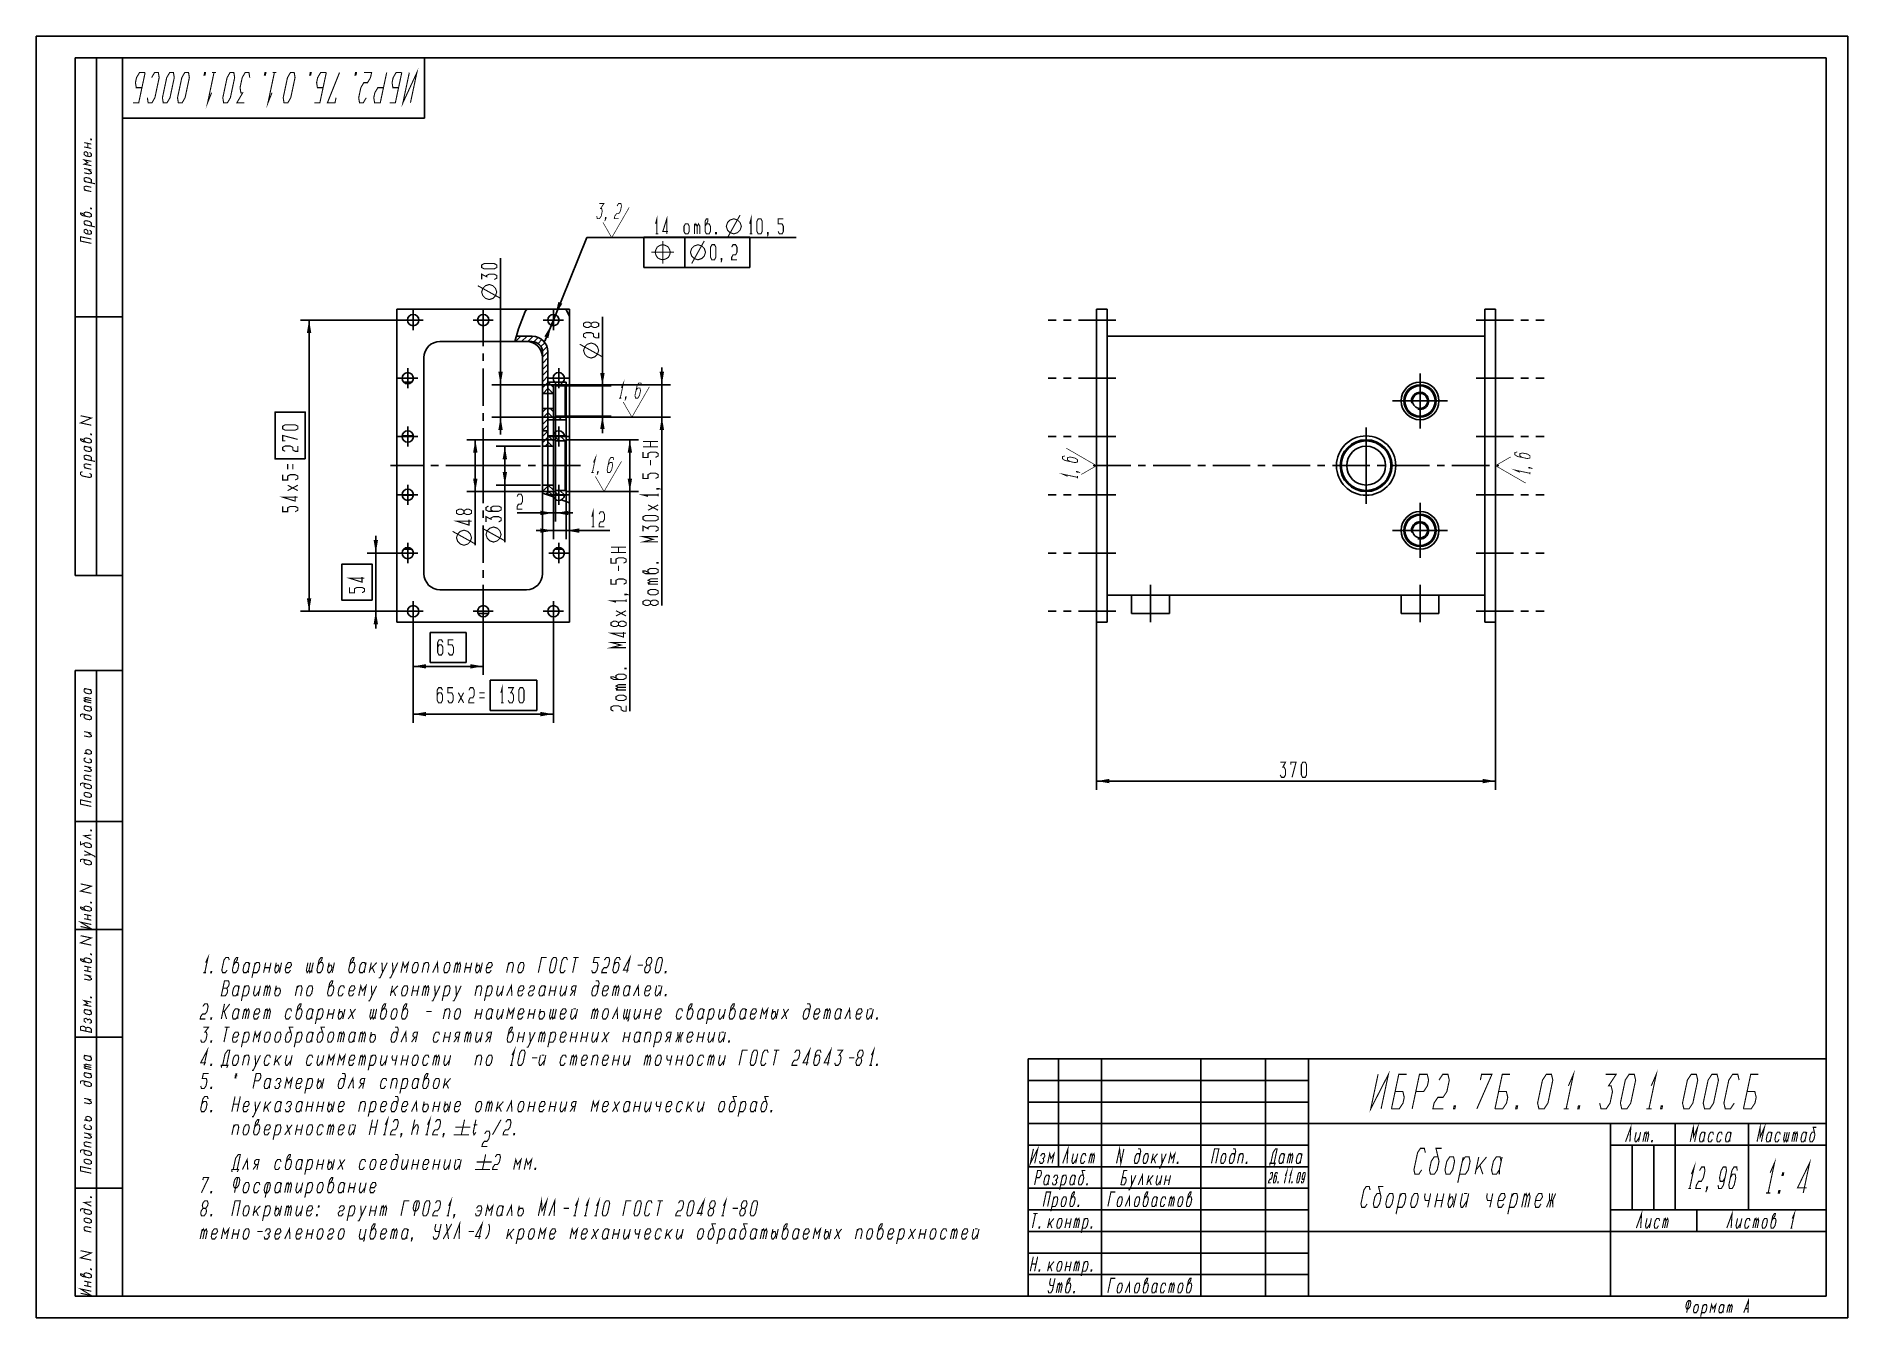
# Model space of a CAD drawing. Header units: millimetres. Extents: x 0 to 420, y 0 to 297.
import ezdxf

# ---------------------------------------------------------------- set-up
doc = ezdxf.new("R2010")
doc.units = ezdxf.units.MM
doc.header["$LTSCALE"] = 23.1
doc.linetypes.add('CENTER', pattern=[0.6, 0.375, -0.075, 0.075, -0.075])
doc.layers.get('0').update_dxf_attribs({"linetype": 'CONTINUOUS'})
for name, color, linetype in [('ALL_AXIS', 7, 'CONTINUOUS'), ('ALL_DIMENSIONS', 7, 'CONTINUOUS'), ('ALL_GTOL', 7, 'CONTINUOUS'), ('ALL_ROUND', 7, 'CONTINUOUS'), ('ALL_SURF_FIN', 7, 'CONTINUOUS')]:
    doc.layers.add(name, color=color, linetype=linetype)
doc.styles.get("Standard").update_dxf_attribs({"font": 'txt', "width": 0.7})
doc.dimstyles.new('DIMSTYLE_1', dxfattribs={"dimtxt": 3.5, "dimasz": 3, "dimexe": 0.18, "dimexo": 0.0625, "dimgap": 0.09, "dimtad": 1, "dimdec": 5, "dimlfac": 4, "dimdsep": 46, "dimtxsty": 'STANDARD', "dimblk": '_FILLED', "dimblk1": '_FILLED', "dimblk2": '_FILLED', "dimcen": 0.09, "dimadec": 0, "dimazin": 0, "dimtp": 0.5, "dimtm": 0.5, "dimtfac": 1, "dimtdec": 5, "dimtofl": 0, "dimtmove": 0, "dimatfit": 3, "dimldrblk": '_FILLED', "dimfxl": 1, "dimtolj": 1, "dimarcsym": 0})
doc.dimstyles.new('DIMSTYLE_2', dxfattribs={"dimtxt": 3.5, "dimasz": 3, "dimexe": 0.18, "dimexo": 0.0625, "dimgap": 0.09, "dimtad": 1, "dimdec": 5, "dimlfac": 4, "dimdsep": 46, "dimtxsty": 'STANDARD', "dimblk": '_FILLED', "dimblk1": '_FILLED', "dimblk2": '_FILLED', "dimcen": 0.09, "dimadec": 0, "dimazin": 0, "dimtp": 0.3, "dimtm": 0.3, "dimtfac": 1, "dimtdec": 5, "dimtofl": 0, "dimtmove": 0, "dimatfit": 3, "dimldrblk": '_FILLED', "dimfxl": 1, "dimtolj": 1, "dimarcsym": 0})
doc.dimstyles.new('DIMSTYLE_3', dxfattribs={"dimtxt": 3.5, "dimasz": 3, "dimexe": 0.18, "dimexo": 0.0625, "dimgap": 0.09, "dimtad": 1, "dimtih": 1, "dimtoh": 1, "dimdec": 5, "dimlfac": 4, "dimdsep": 46, "dimtxsty": 'STANDARD', "dimblk": '_FILLED', "dimblk1": '_FILLED', "dimblk2": '_FILLED', "dimcen": 0.09, "dimadec": 0, "dimazin": 0, "dimtp": 0.2, "dimtm": 0.2, "dimtfac": 1, "dimtdec": 5, "dimtofl": 0, "dimtmove": 0, "dimatfit": 3, "dimldrblk": '_FILLED', "dimfxl": 1, "dimtolj": 1, "dimarcsym": 0})
doc.dimstyles.new('DIMSTYLE_4', dxfattribs={"dimtxt": 3.5, "dimasz": 3, "dimexe": 0.18, "dimexo": 0.0625, "dimgap": 0.09, "dimtad": 1, "dimlfac": 4, "dimdsep": 46, "dimtxsty": 'STANDARD', "dimblk": '_FILLED', "dimblk1": '_FILLED', "dimblk2": '_FILLED', "dimcen": 0.09, "dimadec": 0, "dimazin": 0, "dimtp": 0.2, "dimtm": 0.2, "dimtfac": 1, "dimtofl": 0, "dimtmove": 0, "dimatfit": 3, "dimldrblk": '_FILLED', "dimfxl": 1, "dimtolj": 1, "dimarcsym": 0})
doc.dimstyles.new('DIMSTYLE_5', dxfattribs={"dimtxt": 3.5, "dimasz": 3, "dimexe": 0.18, "dimexo": 0.0625, "dimgap": 0.09, "dimtad": 1, "dimlfac": 4, "dimdsep": 46, "dimtxsty": 'STANDARD', "dimblk": '_FILLED', "dimblk1": '_FILLED', "dimblk2": '_FILLED', "dimcen": 0.09, "dimadec": 0, "dimazin": 0, "dimtp": 0.1, "dimtm": 0.1, "dimtfac": 1, "dimtofl": 0, "dimtmove": 0, "dimatfit": 3, "dimldrblk": '_FILLED', "dimfxl": 1, "dimtolj": 1, "dimarcsym": 0})
doc.dimstyles.new('DIMSTYLE_6', dxfattribs={"dimtxt": 3.5, "dimasz": 3, "dimexe": 0.18, "dimexo": 0.0625, "dimgap": 0.09, "dimtad": 1, "dimlfac": 4, "dimdsep": 46, "dimtxsty": 'STANDARD', "dimblk": '_FILLED', "dimblk1": '_FILLED', "dimblk2": '_FILLED', "dimcen": 0.09, "dimadec": 0, "dimazin": 0, "dimtp": 0.3, "dimtm": 0.3, "dimtfac": 1, "dimtofl": 0, "dimtmove": 0, "dimatfit": 3, "dimldrblk": '_FILLED', "dimfxl": 1, "dimtolj": 1, "dimarcsym": 0})

msp = doc.modelspace()

# ---------------------------------------------------------------- blocks, each defined once
blk = doc.blocks.new('_FILLED')
at = {"color": 0, "linetype": 'BYBLOCK'}
blk.add_solid([(0, 0), (-1, 0.17), (-1, -0.17)], dxfattribs=at)
blk = doc.blocks.new('*D0')
at = {"layer": 'ALL_DIMENSIONS', "color": 2, "linetype": 'CONTINUOUS'}
for p, q in [((245.83, 161.23), (245.83, 122.38)), ((338.33, 161.23), (338.33, 122.38)), ((245.83, 124.38), (292.08, 124.38)), ((338.33, 124.38), (292.08, 124.38))]:
    blk.add_line(p, q, dxfattribs=at)
at = {"layer": 'ALL_DIMENSIONS', "color": 2, "linetype": 'CONTINUOUS', "xscale": 3, "yscale": 3, "zscale": 3, "rotation": 180}
blk.add_blockref('_FILLED', (245.83, 124.38), dxfattribs=at)
at = {"layer": 'ALL_DIMENSIONS', "color": 2, "linetype": 'CONTINUOUS', "xscale": 3, "yscale": 3, "zscale": 3}
blk.add_blockref('_FILLED', (338.33, 124.38), dxfattribs=at)
blk = doc.blocks.new('*D1')
at = {"layer": 'ALL_DIMENSIONS', "color": 2, "linetype": 'CONTINUOUS'}
for p, q in [((87.39, 161.41), (87.39, 137.9)), ((119.89, 161.41), (119.89, 137.9)), ((87.39, 139.9), (103.64, 139.9)), ((119.89, 139.9), (103.64, 139.9))]:
    blk.add_line(p, q, dxfattribs=at)
at = {"layer": 'ALL_DIMENSIONS', "color": 2, "linetype": 'CONTINUOUS', "xscale": 3, "yscale": 3, "zscale": 3, "rotation": 180}
blk.add_blockref('_FILLED', (87.39, 139.9), dxfattribs=at)
at = {"layer": 'ALL_DIMENSIONS', "color": 2, "linetype": 'CONTINUOUS', "xscale": 3, "yscale": 3, "zscale": 3}
blk.add_blockref('_FILLED', (119.89, 139.9), dxfattribs=at)
blk = doc.blocks.new('*D2')
at = {"layer": 'ALL_DIMENSIONS', "color": 2, "linetype": 'CONTINUOUS'}
for p, q in [((87.39, 161.41), (87.39, 148.97)), ((103.64, 161.41), (103.64, 148.97)), ((87.39, 150.97), (95.52, 150.97)), ((103.64, 150.97), (95.52, 150.97))]:
    blk.add_line(p, q, dxfattribs=at)
at = {"layer": 'ALL_DIMENSIONS', "color": 2, "linetype": 'CONTINUOUS', "xscale": 3, "yscale": 3, "zscale": 3, "rotation": 180}
blk.add_blockref('_FILLED', (87.39, 150.97), dxfattribs=at)
at = {"layer": 'ALL_DIMENSIONS', "color": 2, "linetype": 'CONTINUOUS', "xscale": 3, "yscale": 3, "zscale": 3}
blk.add_blockref('_FILLED', (103.64, 150.97), dxfattribs=at)
blk = doc.blocks.new('*D3')
at = {"layer": 'ALL_DIMENSIONS', "color": 2, "linetype": 'CONTINUOUS'}
for p, q in [((78.73, 177.23), (78.73, 181.23)), ((78.73, 181.23), (78.73, 170.48)), ((83.81, 177.23), (76.73, 177.23)), ((78.73, 159.73), (78.73, 170.48)), ((85.06, 163.73), (76.73, 163.73)), ((78.73, 163.73), (78.73, 159.73))]:
    blk.add_line(p, q, dxfattribs=at)
at = {"layer": 'ALL_DIMENSIONS', "color": 2, "linetype": 'CONTINUOUS', "xscale": 3, "yscale": 3, "zscale": 3}
for p, rotation in [((78.73, 177.23), 270), ((78.73, 163.73), 90)]:
    blk.add_blockref('_FILLED', p, dxfattribs=dict(at, rotation=rotation))
blk = doc.blocks.new('*D4')
at = {"layer": 'ALL_DIMENSIONS', "color": 2, "linetype": 'CONTINUOUS'}
for p, q in [((85.06, 231.23), (61.26, 231.23)), ((63.26, 231.23), (63.26, 197.48)), ((63.26, 163.73), (63.26, 197.48)), ((85.06, 163.73), (61.26, 163.73))]:
    blk.add_line(p, q, dxfattribs=at)
at = {"layer": 'ALL_DIMENSIONS', "color": 2, "linetype": 'CONTINUOUS', "xscale": 3, "yscale": 3, "zscale": 3}
for p, rotation in [((63.26, 231.23), 90), ((63.26, 163.73), 270)]:
    blk.add_blockref('_FILLED', p, dxfattribs=dict(at, rotation=rotation))
blk = doc.blocks.new('*D5')
at = {"layer": 'ALL_DIMENSIONS', "color": 2, "linetype": 'CONTINUOUS'}
for p, q in [((119.89, 231.23), (127.64, 250.32)), ((127.64, 250.32), (176.2, 250.32)), ((176.2, 250.32), (141.08, 250.32)), ((119.89, 231.23), (117.89, 226.31)), ((119.4, 230.02), (119.89, 231.23)), ((120.38, 232.45), (119.89, 231.23))]:
    blk.add_line(p, q, dxfattribs=at)
at = {"layer": 'ALL_DIMENSIONS', "color": 2, "linetype": 'CONTINUOUS', "xscale": 3, "yscale": 3, "zscale": 3}
for p, rotation in [((120.38, 232.45), 247.8931335168), ((119.4, 230.02), 67.8931335168)]:
    blk.add_blockref('_FILLED', p, dxfattribs=dict(at, rotation=rotation))
blk = doc.blocks.new('SF10_BL0', base_point=(133.71, 254.27))
at = {"layer": 'ALL_SURF_FIN', "color": 2, "linetype": 'CONTINUOUS'}
for points, const_width in [([(130.56, 258.22), (131.61, 258.22), (130.84, 257.06), (131.1, 257.06), (131.24, 256.47), (130.99, 255.31), (130.6, 254.72), (130.08, 254.72), (129.94, 255.31)], 0.194), ([(133.43, 250.32), (137.48, 257.33)], 0.146), ([(134.64, 257.64), (135.02, 258.22), (135.55, 258.22), (135.69, 257.64), (135.44, 256.47), (135.05, 255.89), (134.53, 255.89), (134.14, 255.31), (134.02, 254.72), (135.07, 254.72)], 0.194), ([(133.43, 250.32), (131.4, 253.84)], 0.146), ([(132.05, 254.72), (131.92, 254.72), (131.98, 255.02), (132.11, 255.02), (132.05, 254.72), (131.79, 254.14)], 0.194)]:
    blk.add_lwpolyline(points, dxfattribs=dict(at, const_width=const_width))
blk = doc.blocks.new('*D6')
at = {"layer": 'ALL_DIMENSIONS', "color": 2, "linetype": 'CONTINUOUS'}
for p, q in [((119.89, 208.73), (119.89, 180.43)), ((122.89, 208.73), (122.89, 180.43)), ((119.89, 182.43), (115.89, 182.43)), ((115.89, 182.43), (121.39, 182.43)), ((132.95, 182.43), (121.39, 182.43)), ((122.89, 182.43), (132.95, 182.43))]:
    blk.add_line(p, q, dxfattribs=at)
at = {"layer": 'ALL_DIMENSIONS', "color": 2, "linetype": 'CONTINUOUS', "xscale": 3, "yscale": 3, "zscale": 3}
blk.add_blockref('_FILLED', (119.89, 182.43), dxfattribs=at)
at = {"layer": 'ALL_DIMENSIONS', "color": 2, "linetype": 'CONTINUOUS', "xscale": 3, "yscale": 3, "zscale": 3, "rotation": 180}
blk.add_blockref('_FILLED', (122.89, 182.43), dxfattribs=at)
blk = doc.blocks.new('*D7')
at = {"layer": 'ALL_DIMENSIONS', "color": 2, "linetype": 'CONTINUOUS'}
for p, q in [((145.05, 216.23), (145.05, 220.23)), ((145.05, 220.23), (145.05, 212.48)), ((120.47, 216.23), (147.05, 216.23)), ((145.05, 165.1), (145.05, 212.48)), ((120.42, 208.73), (147.05, 208.73)), ((145.05, 208.73), (145.05, 165.1))]:
    blk.add_line(p, q, dxfattribs=at)
at = {"layer": 'ALL_DIMENSIONS', "color": 2, "linetype": 'CONTINUOUS', "xscale": 3, "yscale": 3, "zscale": 3}
for p, rotation in [((145.05, 216.23), 270), ((145.05, 208.73), 90)]:
    blk.add_blockref('_FILLED', p, dxfattribs=dict(at, rotation=rotation))
blk = doc.blocks.new('SF4_BL1', base_point=(138.65, 212.69))
at = {"layer": 'ALL_SURF_FIN', "color": 2, "linetype": 'CONTINUOUS'}
for points, const_width in [([(135.64, 215.47), (136.15, 216.64), (135.41, 213.14)], 0.194), ([(138.11, 208.73), (142.15, 215.74)], 0.146), ([(140.36, 216.06), (140.22, 216.64), (139.7, 216.64), (139.31, 216.06), (138.81, 213.72), (138.95, 213.14), (139.48, 213.14), (139.86, 213.72), (140.11, 214.89), (139.97, 215.47), (139.45, 215.47), (139.06, 214.89)], 0.194), ([(135.15, 213.14), (135.67, 213.14)], 0.194), ([(138.11, 208.73), (136.07, 212.26)], 0.146), ([(136.72, 213.14), (136.59, 213.14), (136.65, 213.43), (136.78, 213.43), (136.72, 213.14), (136.47, 212.56)], 0.194)]:
    blk.add_lwpolyline(points, dxfattribs=dict(at, const_width=const_width))
blk = doc.blocks.new('*D8')
at = {"layer": 'ALL_DIMENSIONS', "color": 2, "linetype": 'CONTINUOUS'}
for p, q in [((107.65, 216.23), (107.65, 245.53)), ((107.65, 245.53), (107.65, 212.48)), ((119.89, 216.23), (105.65, 216.23)), ((107.65, 204.73), (107.65, 212.48)), ((119.89, 208.73), (105.65, 208.73)), ((107.65, 208.73), (107.65, 204.73))]:
    blk.add_line(p, q, dxfattribs=at)
at = {"layer": 'ALL_DIMENSIONS', "color": 2, "linetype": 'CONTINUOUS', "xscale": 3, "yscale": 3, "zscale": 3}
for p, rotation in [((107.65, 216.23), 270), ((107.65, 208.73), 90)]:
    blk.add_blockref('_FILLED', p, dxfattribs=dict(at, rotation=rotation))
blk = doc.blocks.new('*D9')
at = {"layer": 'ALL_DIMENSIONS', "color": 2, "linetype": 'CONTINUOUS'}
for p, q in [((119.89, 208.73), (119.89, 184.52)), ((120.39, 208.73), (120.39, 184.52)), ((119.89, 186.52), (111.5, 186.52)), ((111.5, 186.52), (120.14, 186.52)), ((124.39, 186.52), (120.14, 186.52)), ((120.39, 186.52), (124.39, 186.52))]:
    blk.add_line(p, q, dxfattribs=at)
at = {"layer": 'ALL_DIMENSIONS', "color": 2, "linetype": 'CONTINUOUS', "xscale": 3, "yscale": 3, "zscale": 3}
blk.add_blockref('_FILLED', (119.89, 186.52), dxfattribs=at)
at = {"layer": 'ALL_DIMENSIONS', "color": 2, "linetype": 'CONTINUOUS', "xscale": 3, "yscale": 3, "zscale": 3, "rotation": 180}
blk.add_blockref('_FILLED', (120.39, 186.52), dxfattribs=at)
blk = doc.blocks.new('*D10')
at = {"layer": 'ALL_DIMENSIONS', "color": 2, "linetype": 'CONTINUOUS'}
for p, q in [((131.27, 215.98), (131.27, 231.98)), ((131.27, 231.98), (131.27, 212.48)), ((120.39, 215.98), (133.27, 215.98)), ((131.27, 204.98), (131.27, 212.48)), ((120.39, 208.98), (133.27, 208.98)), ((131.27, 208.98), (131.27, 204.98))]:
    blk.add_line(p, q, dxfattribs=at)
at = {"layer": 'ALL_DIMENSIONS', "color": 2, "linetype": 'CONTINUOUS', "xscale": 3, "yscale": 3, "zscale": 3}
for p, rotation in [((131.27, 215.98), 270), ((131.27, 208.98), 90)]:
    blk.add_blockref('_FILLED', p, dxfattribs=dict(at, rotation=rotation))
blk = doc.blocks.new('*D11')
at = {"layer": 'ALL_DIMENSIONS', "color": 2, "linetype": 'CONTINUOUS'}
for p, q in [((122.89, 203.48), (139.63, 203.48)), ((137.63, 203.48), (137.63, 197.48)), ((137.63, 191.48), (137.63, 197.48)), ((137.63, 197.48), (137.63, 140.59)), ((122.89, 191.48), (139.63, 191.48))]:
    blk.add_line(p, q, dxfattribs=at)
at = {"layer": 'ALL_DIMENSIONS', "color": 2, "linetype": 'CONTINUOUS', "xscale": 3, "yscale": 3, "zscale": 3}
for p, rotation in [((137.63, 203.48), 90), ((137.63, 191.48), 270)]:
    blk.add_blockref('_FILLED', p, dxfattribs=dict(at, rotation=rotation))
blk = doc.blocks.new('SF11_BL2', base_point=(132.18, 195.44))
at = {"layer": 'ALL_SURF_FIN', "color": 2, "linetype": 'CONTINUOUS'}
for points, const_width in [([(129.17, 198.22), (129.69, 199.39), (128.94, 195.89)], 0.194), ([(131.64, 191.48), (135.69, 198.49)], 0.146), ([(133.89, 198.81), (133.75, 199.39), (133.23, 199.39), (132.84, 198.81), (132.35, 196.47), (132.48, 195.89), (133.01, 195.89), (133.4, 196.47), (133.64, 197.64), (133.51, 198.22), (132.98, 198.22), (132.59, 197.64)], 0.194), ([(128.68, 195.89), (129.2, 195.89)], 0.194), ([(131.64, 191.48), (129.61, 195.01)], 0.146), ([(130.25, 195.89), (130.12, 195.89), (130.18, 196.18), (130.32, 196.18), (130.25, 195.89), (130, 195.31)], 0.194)]:
    blk.add_lwpolyline(points, dxfattribs=dict(at, const_width=const_width))
blk = doc.blocks.new('*D12')
at = {"layer": 'ALL_DIMENSIONS', "color": 2, "linetype": 'CONTINUOUS'}
for p, q in [((119.89, 203.48), (99.8, 203.48)), ((101.8, 203.48), (101.8, 197.48)), ((101.8, 191.48), (101.8, 197.48)), ((101.8, 197.48), (101.8, 179.03)), ((119.89, 191.48), (99.8, 191.48))]:
    blk.add_line(p, q, dxfattribs=at)
at = {"layer": 'ALL_DIMENSIONS', "color": 2, "linetype": 'CONTINUOUS', "xscale": 3, "yscale": 3, "zscale": 3}
for p, rotation in [((101.8, 203.48), 90), ((101.8, 191.48), 270)]:
    blk.add_blockref('_FILLED', p, dxfattribs=dict(at, rotation=rotation))
blk = doc.blocks.new('*D13')
at = {"layer": 'ALL_DIMENSIONS', "color": 2, "linetype": 'CONTINUOUS'}
for p, q in [((116.89, 201.98), (106.65, 201.98)), ((108.65, 201.98), (108.65, 197.48)), ((108.65, 192.98), (108.65, 197.48)), ((108.65, 197.48), (108.65, 179.77)), ((116.89, 192.98), (106.65, 192.98))]:
    blk.add_line(p, q, dxfattribs=at)
at = {"layer": 'ALL_DIMENSIONS', "color": 2, "linetype": 'CONTINUOUS', "xscale": 3, "yscale": 3, "zscale": 3}
for p, rotation in [((108.65, 201.98), 90), ((108.65, 192.98), 270)]:
    blk.add_blockref('_FILLED', p, dxfattribs=dict(at, rotation=rotation))
blk = doc.blocks.new('SF1_BL3', base_point=(241.88, 198.03))
at = {"layer": 'ALL_SURF_FIN', "color": 2, "linetype": 'CONTINUOUS'}
for points, const_width in [([(245.83, 197.48), (238.82, 201.53)], 0.146), ([(238.51, 199.74), (237.93, 199.6), (237.93, 199.07), (238.51, 198.69), (240.84, 198.19), (241.43, 198.33), (241.43, 198.85), (240.84, 199.24), (239.68, 199.49), (239.09, 199.35), (239.09, 198.82), (239.68, 198.44)], 0.194), ([(245.83, 197.48), (242.31, 195.45)], 0.146), ([(239.09, 195.02), (237.93, 195.53), (241.43, 194.78)], 0.194), ([(241.43, 196.1), (241.43, 195.97), (241.13, 196.03), (241.13, 196.16), (241.43, 196.1), (242.01, 195.84)], 0.194), ([(241.43, 194.52), (241.43, 195.05)], 0.194)]:
    blk.add_lwpolyline(points, dxfattribs=dict(at, const_width=const_width))
blk = doc.blocks.new('SF0_BL4', base_point=(342.62, 197.06))
at = {"layer": 'ALL_SURF_FIN', "color": 2, "linetype": 'CONTINUOUS'}
for points, const_width in [([(338.33, 197.48), (341.86, 199.52)], 0.146), ([(338.33, 197.48), (345.34, 193.44)], 0.146), ([(343.4, 200.67), (342.82, 200.53), (342.82, 200.01), (343.4, 199.62), (345.73, 199.13), (346.32, 199.26), (346.32, 199.79), (345.73, 200.18), (344.57, 200.42), (343.98, 200.29), (343.98, 199.76), (344.57, 199.37)], 0.194), ([(343.98, 195.95), (342.82, 196.47), (346.32, 195.72)], 0.194), ([(346.32, 197.03), (346.32, 196.9), (346.03, 196.96), (346.03, 197.1), (346.32, 197.03), (346.9, 196.78)], 0.194), ([(346.32, 195.46), (346.32, 195.98)], 0.194)]:
    blk.add_lwpolyline(points, dxfattribs=dict(at, const_width=const_width))

# ---------------------------------------------------------------- dimensions: what is measured, and where the dimension line sits
at = {"layer": 'ALL_DIMENSIONS', "color": 2, "linetype": 'CONTINUOUS'}
dim = msp.add_diameter_dim_2p(p1=(120.3848911, 232.4498404), p2=(119.3970516, 230.0178046), text='14 отв.<>', dimstyle='DIMSTYLE_3', dxfattribs=at)
dim.commit()
dim.dimension.update_dxf_attribs({"geometry": '*D5', "text_midpoint": (142.8303399, 251.1922745), "dimtype": 163})
for base, p1, p2, angle, text, dimstyle, picture, middle in [((107.6453689, 208.7338225), (119.8909714, 216.2338225), (119.8909714, 208.7338225), 270, '%%c<>', 'DIMSTYLE_4', '*D8', (106.7703689, 235.9677049)), ((63.2569889, 231.2338225), (85.0628464, 163.7338225), (85.0628464, 231.2338225), 90, '54х5=<>', 'DIMSTYLE_1', '*D4', (60.6319889, 186.8088225)), ((131.2680388, 208.9838225), (120.3909714, 215.9838225), (120.3909714, 208.9838225), 270, '%%c<>', 'DIMSTYLE_4', '*D10', (130.3930388, 222.4107894)), ((145.0530377, 208.7338225), (120.4736362, 216.2338225), (120.4155435, 208.7338225), 270, '8отв. М<>х1,5-5Н', 'DIMSTYLE_4', '*D7', (144.1780377, 165.0997243)), ((101.8029352, 191.4838225), (119.8909714, 203.4838225), (119.8909714, 191.4838225), 270, '%%c<>', 'DIMSTYLE_6', '*D12', (100.9279352, 179.0349079)), ((108.6521883, 192.9838225), (116.8909714, 201.9838225), (116.8909714, 192.9838225), 270, '%%c<>', 'DIMSTYLE_6', '*D13', (107.7771883, 179.7737702)), ((137.6280631, 191.4838225), (122.8909714, 203.4838225), (122.8909714, 191.4838225), 270, '2отв. М<>х1,5-5Н', 'DIMSTYLE_6', '*D11', (136.7530631, 140.5926796))]:
    dim = msp.add_linear_dim(base=base, p1=p1, p2=p2, angle=angle, text=text, dimstyle=dimstyle, dxfattribs=at)
    dim.commit()
    dim.dimension.update_dxf_attribs({"geometry": picture, "text_midpoint": middle, "dimtype": 160})
for base, p1, p2, dimstyle, picture, middle in [((120.3909714, 186.5215652), (119.8909714, 208.7338225), (120.3909714, 208.7338225), 'DIMSTYLE_5', '*D9', (111.4954003, 187.3965652)), ((122.8909714, 182.4267238), (119.8909714, 208.7338225), (122.8909714, 208.7338225), 'DIMSTYLE_4', '*D6', (128.0490568, 183.3017238)), ((103.6409714, 150.9702711), (87.3909714, 161.4056975), (103.6409714, 161.4056975), 'DIMSTYLE_2', '*D2', (93.0659714, 153.5952711)), ((338.3319065, 124.3782884), (245.8319065, 161.2338225), (338.3319065, 161.2338225), 'DIMSTYLE_1', '*D0', (288.4069065, 125.2532884))]:
    dim = msp.add_linear_dim(base=base, p1=p1, p2=p2, dimstyle=dimstyle, dxfattribs=at)
    dim.commit()
    dim.dimension.update_dxf_attribs({"geometry": picture, "text_midpoint": middle, "dimtype": 160})
dim = msp.add_linear_dim(base=(78.7332502, 177.2338225), p1=(85.0628464, 163.7338225), p2=(83.8128464, 177.2338225), angle=90, dimstyle='DIMSTYLE_2', dxfattribs=at)
dim.commit()
dim.dimension.update_dxf_attribs({"geometry": '*D3', "text_midpoint": (76.1082502, 168.0338225), "dimtype": 160})
dim = msp.add_linear_dim(base=(119.8909714, 139.896348), p1=(87.3909714, 161.4056975), p2=(119.8909714, 161.4056975), text='65х2=<>', dimstyle='DIMSTYLE_1', dxfattribs=at)
dim.commit()
dim.dimension.update_dxf_attribs({"geometry": '*D1', "text_midpoint": (92.9659714, 142.521348), "dimtype": 160})

# ---------------------------------------------------------------- linework, layer by layer
at = {"color": 7, "linetype": 'CONTINUOUS'}
for p, q in [((0, 297), (0, 0)), ((0, 297), (420, 297)), ((420, 0), (420, 297)), ((9, 172), (9, 292)), ((9, 292), (20, 292)), ((14, 172), (14, 292)), ((20, 172), (20, 292)), ((90, 292), (20, 292)), ((20, 278), (20, 292)), ((20, 292), (20, 5)), ((20, 292), (415, 292)), ((90, 278), (90, 292)), ((415, 5), (415, 292)), ((90, 278), (20, 278)), ((9, 232), (20, 232)), ((83.6409714, 233.7338225), (83.6409714, 161.2338225)), ((83.6409714, 233.7338225), (123.6409714, 233.7338225)), ((113.3704139, 233.1842436), (111.8044474, 229.1938825)), ((113.7332989, 233.7338225), (113.3704139, 233.1842436)), ((123.6409714, 232.1304863), (122.8057164, 233.7338225)), ((123.6409714, 161.2338225), (123.6409714, 233.7338225)), ((245.8319065, 161.2338225), (245.8319065, 233.7338225)), ((248.3319065, 233.7338225), (245.8319065, 233.7338225)), ((248.3319065, 161.2338225), (248.3319065, 233.7338225)), ((335.8319065, 233.7338225), (338.3319065, 233.7338225)), ((335.8319065, 233.7338225), (335.8319065, 161.2338225)), ((338.3319065, 233.7338225), (338.3319065, 161.2338225)), ((111.8044474, 229.1938825), (110.9684611, 226.2338225)), ((114.9409714, 227.4838225), (111.3214887, 227.4838225)), ((248.3319065, 227.4838225), (335.8319065, 227.4838225)), ((93.5909714, 226.2338225), (114.9409714, 226.2338225)), ((117.3909714, 172.4338225), (117.3909714, 223.7838225)), ((118.6409714, 190.6891714), (118.6409714, 223.7838225)), ((89.8909714, 222.5338225), (89.8909714, 172.4338225)), ((119.8909714, 214.2338225), (117.3909714, 214.2338225)), ((122.8909714, 216.8588225), (118.6409714, 216.8588225)), ((119.8909714, 208.7338225), (119.8909714, 216.2338225)), ((120.3909714, 216.2338225), (119.8909714, 216.2338225)), ((120.3909714, 208.7338225), (120.3909714, 216.2338225)), ((122.6409714, 215.9838225), (120.3909714, 215.9838225)), ((122.8909714, 216.2338225), (122.6409714, 215.9838225)), ((122.6409714, 208.9838225), (122.6409714, 215.9838225)), ((122.8909714, 208.1088225), (122.8909714, 216.8588225)), ((119.8909714, 210.7338225), (117.3909714, 210.7338225)), ((122.8909714, 208.1088225), (118.6409714, 208.1088225)), ((120.3909714, 208.7338225), (119.8909714, 208.7338225)), ((122.6409714, 208.9838225), (120.3909714, 208.9838225)), ((122.8909714, 208.7338225), (122.6409714, 208.9838225)), ((117.3909714, 205.5140734), (118.6409714, 205.5140734)), ((119.8909714, 201.9838225), (117.3909714, 201.9838225)), ((122.8909714, 204.3588225), (118.6409714, 204.3588225)), ((120.3909714, 203.4838225), (119.8909714, 203.4838225)), ((119.8909714, 191.4838225), (119.8909714, 203.4838225)), ((120.3909714, 191.4838225), (120.3909714, 203.4838225)), ((122.6409714, 203.2338225), (120.3909714, 203.2338225)), ((122.8909714, 203.4838225), (122.6409714, 203.2338225)), ((122.6409714, 191.7338225), (122.6409714, 203.2338225)), ((122.8909714, 190.6088225), (122.8909714, 204.3588225)), ((119.8909714, 192.9838225), (117.3909714, 192.9838225)), ((117.3909714, 191.1227686), (119.9231916, 190.2443977)), ((122.8909714, 190.6088225), (118.8726059, 190.6088225)), ((120.3909714, 191.4838225), (119.8909714, 191.4838225)), ((122.6409714, 191.7338225), (120.3909714, 191.7338225)), ((121.7773384, 189.5862066), (123.6409714, 188.890469)), ((122.8909714, 191.4838225), (122.6409714, 191.7338225)), ((9, 172), (20, 172)), ((93.5909714, 168.7338225), (113.6909714, 168.7338225)), ((248.3319065, 167.4838225), (335.8319065, 167.4838225)), ((83.6409714, 161.2338225), (123.6409714, 161.2338225)), ((248.3319065, 161.2338225), (245.8319065, 161.2338225)), ((335.8319065, 161.2338225), (338.3319065, 161.2338225)), ((9, 5), (9, 150)), ((9, 150), (20, 150)), ((14, 5), (14, 150)), ((20, 5), (20, 150)), ((9, 115), (20, 115)), ((9, 90), (20, 90)), ((9, 65), (20, 65)), ((415, 60), (230, 60)), ((230, 5), (230, 60)), ((237, 35), (237, 60)), ((247, 5), (247, 60)), ((270, 5), (270, 60)), ((285, 5), (285, 60)), ((295, 5), (295, 60)), ((415, 5), (415, 60)), ((295, 55), (230, 55)), ((295, 50), (230, 50)), ((415, 45), (230, 45)), ((365, 5), (365, 45)), ((380, 25), (380, 45)), ((397, 25), (397, 45)), ((295, 40), (230, 40)), ((415, 40), (365, 40)), ((370, 25), (370, 40)), ((375, 25), (375, 40)), ((295, 35), (230, 35)), ((9, 30), (20, 30)), ((295, 30), (230, 30)), ((295, 25), (230, 25)), ((415, 25), (365, 25)), ((385, 20), (385, 25)), ((415, 20), (230, 20)), ((295, 15), (230, 15)), ((295, 10), (230, 10)), ((9, 5), (20, 5)), ((415, 5), (20, 5)), ((415, 5), (230, 5)), ((0, 0), (420, 0))]:
    msp.add_line(p, q, dxfattribs=at)
at = {"color": 2, "linetype": 'CONTINUOUS'}
for p, q in [((111.126261, 226.2338225), (112.376261, 227.4838225)), ((112.5404746, 226.2338225), (113.7904746, 227.4838225)), ((113.9546881, 226.2338225), (115.1904589, 227.4695933)), ((115.3334183, 226.1983392), (116.3384638, 227.2033847)), ((116.3390325, 225.7897398), (117.2350134, 226.6857207)), ((117.0264833, 225.062977), (117.9252031, 225.9616967)), ((117.3765792, 223.9988593), (118.4186119, 225.0408921)), ((117.3909714, 222.5990379), (118.6374526, 223.8455191)), ((117.3909714, 221.1848244), (118.6409714, 222.4348244)), ((117.3909714, 219.7706108), (118.6409714, 221.0206108)), ((117.3909714, 218.3563973), (118.6409714, 219.6063973)), ((117.3909714, 216.9421837), (118.6409714, 218.1921837)), ((117.3909714, 215.5279701), (118.6409714, 216.7779701)), ((117.5110373, 214.2338225), (118.6409714, 215.3637566)), ((119.8721171, 214.2338225), (118.6409714, 215.4649683)), ((119.8909714, 215.6291818), (118.6613307, 216.8588225)), ((120.9505442, 215.9838225), (120.0755442, 216.8588225)), ((122.3647578, 215.9838225), (121.4897578, 216.8588225)), ((117.3909714, 209.8711159), (118.253678, 210.7338225)), ((119.8909714, 209.9723276), (119.1294764, 210.7338225)), ((117.3909714, 208.4569023), (118.6409714, 209.7069023)), ((117.3909714, 207.0426888), (118.6409714, 208.2926888)), ((117.3909714, 205.6284752), (118.6409714, 206.8784752)), ((120.3402629, 208.1088225), (118.6409714, 209.808114)), ((118.9260493, 208.1088225), (118.6409714, 208.3939005)), ((121.7544764, 208.1088225), (120.8794764, 208.9838225)), ((122.8909714, 208.3865411), (122.29369, 208.9838225)), ((117.3909714, 204.2142616), (118.6409714, 205.4642616)), ((117.3909714, 202.8000481), (118.6409714, 204.0500481)), ((117.9889594, 201.9838225), (118.6409714, 202.6358345)), ((119.6271171, 201.9838225), (118.6409714, 202.9699683)), ((119.8909714, 203.1341818), (118.6663307, 204.3588225)), ((121.2055442, 203.2338225), (120.0805442, 204.3588225)), ((122.6197578, 203.2338225), (121.4947578, 204.3588225)), ((117.3909714, 192.9005531), (117.4742408, 192.9838225)), ((117.3909714, 191.4863396), (118.6409714, 192.7363396)), ((118.1710292, 190.8521839), (118.6409714, 191.322126)), ((119.6884086, 190.6088225), (118.6409714, 191.6562598)), ((119.8909714, 191.8204733), (118.7276222, 192.9838225)), ((121.1026222, 190.6088225), (120.2276222, 191.4838225)), ((122.5168358, 190.6088225), (121.3918358, 191.7338225))]:
    msp.add_line(p, q, dxfattribs=at)
at = {"color": 2, "linetype": 'CONTINUOUS', "const_width": 0.25}
for points in [[(25.2500006, 288.5782031), (23.7621043, 281.5781946), (22.4496043, 281.5781946)], [(25.2500006, 288.5782031), (23.9375006, 288.5782031), (23.2520174, 287.4115137), (23.0040347, 286.2448499), (23.1935525, 285.078186), (24.5060525, 285.078186)], [(25.760086, 282.7448584), (25.9496038, 281.5781946), (26.8246033, 281.5781946), (27.5100865, 282.7448584), (28.5020174, 287.4115137), (28.3124995, 288.5782031), (27.4374985, 288.5782031), (26.7520168, 287.4115137)], [(31.8125006, 288.5782031), (32.0020184, 287.4115137), (31.0100876, 282.7448584), (30.3246043, 281.5781946), (29.4496033, 281.5781946), (29.2600854, 282.7448584), (30.2520163, 287.4115137), (30.9374995, 288.5782031), (31.8125006, 288.5782031)], [(35.3124985, 288.5782031), (35.5020163, 287.4115137), (34.5100854, 282.7448584), (33.8246054, 281.5781946), (32.9496043, 281.5781946), (32.7600865, 282.7448584), (33.7520174, 287.4115137), (34.4375006, 288.5782031), (35.3124985, 288.5782031)], [(39.0312506, 288.5782031), (39.2499985, 288.5782031), (39.1260095, 287.9948584), (38.9072585, 287.9948584), (39.0312506, 288.5782031)], [(40.6643198, 283.9115222), (39.7308554, 281.5781946), (41.2187485, 288.5782031)], [(41.6562506, 288.5782031), (40.7812495, 288.5782031)], [(45.8124985, 288.5782031), (46.0020163, 287.4115137), (45.0100854, 282.7448584), (44.3246054, 281.5781946), (43.4496043, 281.5781946), (43.2600865, 282.7448584), (44.2520174, 287.4115137), (44.9375006, 288.5782031), (45.8124985, 288.5782031)], [(48.2621054, 281.5781946), (46.5121033, 281.5781946), (47.8830698, 283.9115222), (47.4455708, 283.9115222), (47.256053, 285.078186), (47.7520184, 287.4115137), (48.4374985, 288.5782031), (49.3124995, 288.5782031), (49.5020174, 287.4115137)], [(53.0312485, 288.5782031), (53.2499995, 288.5782031), (53.1260074, 287.9948584), (52.9072595, 287.9948584), (53.0312485, 288.5782031)], [(54.6643176, 283.9115222), (53.7308533, 281.5781946), (55.2187527, 288.5782031)], [(55.6562485, 288.5782031), (54.7812506, 288.5782031)], [(59.8125027, 288.5782031), (60.0020142, 287.4115137), (59.0100897, 282.7448584), (58.3246033, 281.5781946), (57.4496054, 281.5781946), (57.2600876, 282.7448584), (58.2520184, 287.4115137), (58.9374985, 288.5782031), (59.8125027, 288.5782031)], [(63.5312485, 288.5782031), (63.7500027, 288.5782031), (63.6260074, 287.9948584), (63.4072595, 287.9948584), (63.5312485, 288.5782031)], [(67.2500006, 288.5782031), (65.7621011, 281.5781946), (64.4496011, 281.5781946)], [(67.2500006, 288.5782031), (65.9375006, 288.5782031), (65.2520142, 287.4115137), (65.0040363, 286.2448499), (65.1935541, 285.078186), (66.5060541, 285.078186)], [(70.3125027, 288.5782031), (67.5121033, 281.5781946), (69.2621054, 281.5781946), (69.5100897, 282.7448584)], [(74.0312485, 288.5782031), (74.2500027, 288.5782031), (74.1260074, 287.9948584), (73.9072595, 287.9948584), (74.0312485, 288.5782031)], [(76.5100854, 282.7448584), (75.8246054, 281.5781946), (74.9496011, 281.5781946), (74.7600897, 282.7448584), (75.2560519, 285.078186), (75.941532, 286.2448499), (76.8165363, 286.2448499), (77.5020163, 287.4115137), (77.7500006, 288.5782031), (75.9999985, 288.5782031)], [(81.2499985, 288.5782031), (79.7621054, 281.5781946), (78.4496054, 281.5781946), (78.2600876, 282.7448584), (78.5080719, 283.9115222), (79.1935519, 285.078186), (80.5060519, 285.078186)], [(84.7500027, 288.5782031), (83.2621033, 281.5781946), (81.9496033, 281.5781946)], [(84.7500027, 288.5782031), (83.4375027, 288.5782031), (82.7520163, 287.4115137), (82.504032, 286.2448499), (82.6935498, 285.078186), (84.0060498, 285.078186)], [(86.7621011, 281.5781946), (88.2500006, 288.5782031), (85.0121054, 281.5781946), (86.4999985, 288.5782031)], [(12.7779261, 273.1250024), (12.7779261, 273.0000073), (12.5695924, 273.0442786), (12.5695924, 273.1692737), (12.7779261, 273.1250024)], [(11.1112594, 272.3542676), (12.7779261, 271.9999951)], [(12.7779261, 271.0000085), (11.1112594, 271.3542554)], [(11.9445927, 269.1771204), (11.9445927, 269.9271423), (11.5279261, 270.2657007), (11.1112594, 270.1042529), (11.1112594, 269.6042725), (11.5279261, 269.2656885), (12.3612594, 269.0885779), (12.7779261, 269.25), (12.7779261, 269.7500061), (12.3612594, 270.0885645)], [(11.9445927, 271.1771191), (11.9445927, 272.1771313)], [(12.7779261, 267.000011), (11.1112594, 267.3542578), (11.9445927, 267.6771277), (11.1112594, 268.35427), (12.7779261, 267.9999976)], [(11.1112594, 266.3542712), (12.7779261, 265.9999988)], [(11.1112594, 265.354259), (12.3612594, 265.0885547), (12.7779261, 265.2500024), (12.7779261, 265.4999927), (11.9445927, 266.177135)], [(12.7779261, 262.9999878), (12.7779261, 263.7500098), (12.3612594, 264.0885681), (11.5279261, 264.2657043), (11.1112594, 264.1042566), (11.1112594, 263.6042505), (11.5279261, 263.2656921)], [(13.6112595, 262.8228772), (11.1112594, 263.3542603)], [(11.5279261, 261.2656934), (11.1112594, 261.6042517), (11.1112594, 262.1042578), (11.5279261, 262.2657056), (12.7779261, 262.0000012)], [(12.7779261, 260.999989), (11.1112594, 261.3542615)], [(11.5279261, 255.265697), (10.6945927, 255.9428137), (10.277926, 256.0313818), (10.277926, 255.7813916), (10.6945927, 255.4428333), (12.3612594, 255.0885608), (12.7779261, 255.2500085), (12.7779261, 255.749989), (12.3612594, 256.088573), (11.5279261, 256.2656836), (11.1112594, 256.1042615), (11.1112594, 255.6042554)], [(12.7779261, 257.1250122), (12.7779261, 256.9999915), (12.5695924, 257.0442883), (12.5695924, 257.1692834), (12.7779261, 257.1250122)], [(12.7779261, 252.9999939), (12.7779261, 253.7499902), (12.3612594, 254.0885742), (11.5279261, 254.2656848), (11.1112594, 254.1042627), (11.1112594, 253.6042566), (11.5279261, 253.2656982)], [(13.6112595, 252.8228577), (11.1112594, 253.3542664)], [(11.9445927, 251.1771313), (11.9445927, 251.9271277), (11.5279261, 252.265686), (11.1112594, 252.1042639), (11.1112594, 251.6042578), (11.5279261, 251.2656995), (12.3612594, 251.0885632), (12.7779261, 251.250011), (12.7779261, 251.7499915), (12.3612594, 252.0885754)], [(12.7779261, 248.9999963), (10.277926, 249.5313794), (10.277926, 250.5313916), (12.7779261, 250.0000085)], [(12.7779261, 206.8541602), (10.277926, 207.3855688), (12.7779261, 208.5208301), (10.277926, 209.0522131)], [(11.5279261, 202.9115332), (10.6945927, 203.5886499), (10.277926, 203.677218), (10.277926, 203.4272278), (10.6945927, 203.0886694), (12.3612594, 202.734397), (12.7779261, 202.8958447), (12.7779261, 203.3958252), (12.3612594, 203.7344092), (11.5279261, 203.9115198), (11.1112594, 203.7500977), (11.1112594, 203.2500916)], [(11.1112594, 202.0000891), (12.3612594, 201.7344104), (12.7779261, 201.7708374)], [(11.5279261, 201.911521), (11.1112594, 201.7500989), (11.1112594, 201.2500928), (11.5279261, 200.9115344), (12.3612594, 200.7343982), (12.7779261, 200.8958459), (12.7779261, 201.3958264), (12.3612594, 201.7344104)], [(12.7779261, 204.7708228), (12.7779261, 204.6458276), (12.5695924, 204.6901245), (12.5695924, 204.8151196), (12.7779261, 204.7708228)], [(12.7779261, 198.6458313), (12.7779261, 199.3958276), (12.3612594, 199.734386), (11.5279261, 199.9115222), (11.1112594, 199.7501001), (11.1112594, 199.250094), (11.5279261, 198.9115356)], [(13.6112595, 198.4686951), (11.1112594, 199.0001038)], [(11.5279261, 196.9115369), (11.1112594, 197.2500952), (11.1112594, 197.7501013), (11.5279261, 197.9115234), (12.7779261, 197.6458447)], [(10.6945927, 196.0886609), (10.277926, 195.9272131), (10.277926, 195.4272327), (10.6945927, 195.0886487), (12.3612594, 194.7344019), (12.7779261, 194.895824), (12.7779261, 195.3958301), (12.3612594, 195.7343884)], [(12.7779261, 196.6458325), (11.1112594, 197.000105)], [(11.5279261, 143.2657013), (11.1112594, 143.6042596), (11.5279261, 143.7656946), (12.7779261, 143.5000031)], [(11.5279261, 142.7656952), (11.1112594, 143.1042664), (11.5279261, 143.2657013), (12.7779261, 142.9999969)], [(11.1112594, 145.8542615), (12.3612594, 145.5885699), (12.7779261, 145.6249969)], [(11.5279261, 145.7656934), (11.1112594, 145.6042584), (11.1112594, 145.1042651), (11.5279261, 144.765694), (12.3612594, 144.5885706), (12.7779261, 144.7500055), (12.7779261, 145.2499988), (12.3612594, 145.5885699)], [(12.7779261, 142.5000037), (11.1112594, 142.8542633)], [(11.5279261, 139.765697), (11.1112594, 139.6042621), (11.1112594, 139.104256), (11.5279261, 138.7656976), (12.3612594, 138.5885614), (12.7779261, 138.7499963), (12.7779261, 139.2500024), (12.3612594, 139.5885608), (10.6945927, 139.9428204), (10.277926, 139.7813855), (10.277926, 139.2813922)], [(11.1112594, 141.8542639), (12.3612594, 141.5885596), (12.7779261, 141.6249994)], [(11.5279261, 141.7656958), (11.1112594, 141.6042609), (11.1112594, 141.1042548), (11.5279261, 140.7656964), (12.3612594, 140.5885602), (12.7779261, 140.7499951), (12.7779261, 141.2500012), (12.3612594, 141.5885596)], [(11.1112594, 135.8542548), (12.7779261, 135.4999951)], [(11.1112594, 134.8542554), (12.3612594, 134.5885638), (12.7779261, 134.7499988), (12.7779261, 135.0000018), (11.9445927, 135.6771313)], [(11.1112594, 130.8542578), (12.3612594, 130.5885663), (12.7779261, 130.7500012), (12.7779261, 131.2499945), (12.3612594, 131.5885657), (11.9445927, 131.6771338), (11.5279261, 131.5156989), (11.5279261, 131.0156927), (11.9445927, 130.6771344)], [(11.5279261, 129.7656903), (11.1112594, 129.6042554), (11.1112594, 129.1042621), (11.5279261, 128.7656909), (12.3612594, 128.5885675), (12.7779261, 128.7500024), (12.7779261, 129.2499957), (12.3612594, 129.5885669)], [(11.1112594, 127.8542596), (12.7779261, 127.5)], [(11.1112594, 126.8542603), (12.3612594, 126.5885687), (12.7779261, 126.7500037), (12.7779261, 126.9999939), (11.9445927, 127.6771362)], [(11.5279261, 123.765694), (11.1112594, 123.604259), (11.1112594, 123.1042657), (11.5279261, 122.7656946), (12.3612594, 122.5885712), (12.7779261, 122.7500061), (12.7779261, 123.2499994), (12.3612594, 123.5885706), (10.6945927, 123.9428302), (10.277926, 123.7813953), (10.277926, 123.2813892)], [(11.5279261, 124.7656934), (11.1112594, 125.1042645), (11.1112594, 125.6042578), (11.5279261, 125.7656927), (12.7779261, 125.5000012)], [(12.7779261, 124.5000018), (11.1112594, 124.8542615)], [(12.3612594, 120.5885596), (12.7779261, 120.7499945), (12.7779261, 121.2500006), (12.3612594, 121.588559), (11.5279261, 121.7656952), (11.1112594, 121.6042603), (11.1112594, 121.104267), (11.5279261, 120.7656958), (12.3612594, 120.5885596)], [(12.7779261, 118.5000055), (10.277926, 119.0313885), (10.277926, 120.0313879), (12.7779261, 119.5000049)], [(11.1112594, 109.9584247), (11.1112594, 109.4584314), (11.5279261, 109.1198602), (12.3612594, 108.9427368), (12.7779261, 109.1041718), (12.7779261, 109.604165), (12.3612594, 109.9427362), (11.5279261, 110.1198596), (10.277926, 109.6355548), (10.277926, 110.385564)], [(12.7779261, 110.8541675), (11.1112594, 111.7084332), (12.7779261, 111.8541669)], [(12.7779261, 112.9791614), (12.7779261, 112.8541663), (12.5695924, 112.8984503), (12.5695924, 113.0234454), (12.7779261, 112.9791614)], [(11.5279261, 106.1198621), (11.1112594, 105.9584271), (11.1112594, 105.4584338), (11.5279261, 105.1198627), (12.3612594, 104.9427264), (12.7779261, 105.1041614), (12.7779261, 105.6041675), (12.3612594, 105.9427258), (10.6945927, 106.2969983), (10.277926, 106.1355634), (10.277926, 105.6355573)], [(13.6112595, 106.6770337), (13.6112595, 106.9270367), (11.1112594, 108.208429)], [(11.1112594, 107.2084296), (12.7779261, 107.3541632)], [(12.7779261, 98.3541687), (10.277926, 98.8855518), (12.7779261, 100.0208386), (10.277926, 100.5522217)], [(11.5279261, 94.4115289), (10.6945927, 95.0886584), (10.277926, 95.1772266), (10.277926, 94.9272235), (10.6945927, 94.5886652), (12.3612594, 94.2343927), (12.7779261, 94.3958276), (12.7779261, 94.8958337), (12.3612594, 95.2344049), (11.5279261, 95.4115283), (11.1112594, 95.2500934), (11.1112594, 94.7501001)], [(11.1112594, 93.5000977), (12.7779261, 93.145838)], [(12.7779261, 92.1458386), (11.1112594, 92.5000983)], [(11.9445927, 92.322962), (11.9445927, 93.3229614)], [(12.7779261, 96.2708313), (12.7779261, 96.1458362), (12.5695924, 96.1901202), (12.5695924, 96.3151154), (12.7779261, 96.2708313)], [(10.277926, 90.6772229), (12.7779261, 90.145827), (10.277926, 91.6772223), (12.7779261, 91.1458392)], [(12.7779261, 86.3541632), (10.277926, 86.8855591), (12.7779261, 88.0208331), (10.277926, 88.552229)], [(12.7779261, 84.2708386), (12.7779261, 84.1458307), (12.5695924, 84.1901147), (12.5695924, 84.3151099), (12.7779261, 84.2708386)], [(39.2688336, 82.3064594), (39.8230669, 83.473136), (39.0791171, 79.9731317)], [(136.9259985, 79.9731317), (137.6699451, 83.473136), (136.1312311, 80.5564636), (137.3562396, 80.5564636)], [(11.5279261, 82.4115234), (10.6945927, 83.0886658), (10.277926, 83.1772211), (10.277926, 82.9272308), (10.6945927, 82.5886597), (12.3612594, 82.2344), (12.7779261, 82.395835), (12.7779261, 82.8958282), (12.3612594, 83.2343994), (11.5279261, 83.4115228), (11.1112594, 83.2500879), (11.1112594, 82.7500946)], [(11.1112594, 81.5000922), (12.7779261, 81.1458325)], [(12.7779261, 80.1458331), (11.1112594, 80.5000928)], [(11.9445927, 80.3229694), (11.9445927, 81.3229688)], [(38.7728682, 79.9731317), (39.3853661, 79.9731317)], [(40.6103682, 79.9731317), (40.4572421, 79.9731317), (40.5192366, 80.2648041), (40.6723627, 80.2648041), (40.6103682, 79.9731317)], [(44.7521997, 82.8898041), (44.5699397, 83.473136), (43.9574419, 83.473136), (43.5271976, 82.8898041), (43.0312321, 80.5564636), (43.2134921, 79.9731317), (43.8259932, 79.9731317), (44.2562343, 80.5564636)], [(45.7292175, 81.7231274), (46.5896997, 82.8898041), (46.7136919, 83.473136), (46.4074397, 83.473136), (45.9771986, 82.8898041), (45.4812332, 80.5564636), (45.6634932, 79.9731317), (46.2759911, 79.9731317), (46.7062321, 80.5564636), (46.9542165, 81.7231274), (46.7719565, 82.3064594), (46.1594586, 82.3064594)], [(49.4042175, 81.7231274), (49.2219575, 82.3064594), (48.6094565, 82.3064594), (48.1792154, 81.7231274), (47.9312343, 80.5564636), (48.1134911, 79.9731317), (48.7259921, 79.9731317), (49.1562332, 80.5564636)], [(49.5282065, 82.3064594), (49.1562332, 80.5564636), (49.1853671, 79.9731317)], [(50.0092589, 78.8064679), (50.7532086, 82.3064594)], [(50.2572432, 79.9731317), (51.1759932, 79.9731317), (51.6062343, 80.5564636), (51.8542154, 81.7231274), (51.6719586, 82.3064594), (51.0594575, 82.3064594), (50.6292165, 81.7231274)], [(52.7072411, 79.9731317), (53.2032065, 82.3064594)], [(52.9552254, 81.1397955), (54.1802243, 81.1397955)], [(54.4282086, 82.3064594), (53.93224, 79.9731317)], [(55.6532108, 82.3064594), (55.2812311, 80.5564636), (55.4634943, 79.9731317), (55.76974, 79.9731317), (56.1999811, 80.5564636), (56.3239764, 81.1397955), (56.1417133, 81.7231274), (55.8354675, 81.7231274), (55.4052264, 81.1397955)], [(56.8782065, 82.3064594), (56.3822443, 79.9731317)], [(57.8552243, 81.1397955), (58.7739743, 81.1397955), (59.2042154, 81.7231274), (59.0219586, 82.3064594), (58.4094608, 82.3064594), (57.9792133, 81.7231274), (57.7312354, 80.5564636), (57.9134921, 79.9731317), (58.52599, 79.9731317), (58.9562311, 80.5564636)], [(63.0032108, 82.3064594), (62.6312311, 80.5564636), (62.8134943, 79.9731317), (63.2437354, 80.5564636), (63.4259921, 79.9731317), (63.8562332, 80.5564636), (64.2282065, 82.3064594)], [(63.6157086, 82.3064594), (63.2437354, 80.5564636)], [(63.8562332, 80.5564636), (63.8853671, 79.9731317)], [(65.3292133, 81.7231274), (66.1897018, 82.8898041), (66.3136908, 83.473136), (66.0074387, 83.473136), (65.5771976, 82.8898041), (65.0812354, 80.5564636), (65.2634921, 79.9731317), (65.87599, 79.9731317), (66.3062311, 80.5564636), (66.5542154, 81.7231274), (66.3719586, 82.3064594), (65.7594608, 82.3064594)], [(67.9032065, 82.3064594), (67.5312332, 80.5564636), (67.71349, 79.9731317), (68.0197421, 79.9731317), (68.4499832, 80.5564636), (68.5739722, 81.1397955), (68.3917154, 81.7231274), (68.0854633, 81.7231274), (67.6552222, 81.1397955)], [(69.1282086, 82.3064594), (68.63224, 79.9731317)], [(72.6792133, 81.7231274), (73.5397018, 82.8898041), (73.6636908, 83.473136), (73.3574387, 83.473136), (72.9271976, 82.8898041), (72.4312354, 80.5564636), (72.6134921, 79.9731317), (73.22599, 79.9731317), (73.6562311, 80.5564636), (73.9042154, 81.7231274), (73.7219586, 82.3064594), (73.1094608, 82.3064594)], [(76.3542133, 81.7231274), (76.1719565, 82.3064594), (75.5594586, 82.3064594), (75.1292175, 81.7231274), (74.8812332, 80.5564636), (75.06349, 79.9731317), (75.6759943, 79.9731317), (76.1062354, 80.5564636)], [(76.4782086, 82.3064594), (76.1062354, 80.5564636), (76.1353693, 79.9731317)], [(77.7032108, 82.3064594), (77.2072421, 79.9731317)], [(77.3312311, 80.5564636), (78.9282065, 82.3064594)], [(77.9146014, 81.1397955), (78.4322443, 79.9731317)], [(79.4092621, 78.8064679), (79.7155078, 78.8064679), (81.3782108, 82.3064594)], [(80.1532086, 82.3064594), (80.2697443, 79.9731317)], [(81.8592599, 78.8064679), (82.1655121, 78.8064679), (83.8282086, 82.3064594)], [(82.6032065, 82.3064594), (82.7197421, 79.9731317)], [(84.5572421, 79.9731317), (85.0532108, 82.3064594), (85.4177243, 81.1397955), (86.2782065, 82.3064594), (85.7822443, 79.9731317)], [(87.1312354, 80.5564636), (87.3134921, 79.9731317), (87.92599, 79.9731317), (88.3562311, 80.5564636), (88.6042154, 81.7231274), (88.4219586, 82.3064594), (87.8094608, 82.3064594), (87.3792133, 81.7231274), (87.1312354, 80.5564636)], [(89.4572443, 79.9731317), (89.9532065, 82.3064594)], [(89.8292175, 81.7231274), (90.2594586, 82.3064594), (90.8719565, 82.3064594), (91.0542133, 81.7231274), (90.68224, 79.9731317)], [(91.9072421, 79.9731317), (93.0157086, 82.3064594), (93.1322443, 79.9731317)], [(94.4812354, 80.5564636), (94.6634921, 79.9731317), (95.27599, 79.9731317), (95.7062311, 80.5564636), (95.9542154, 81.7231274), (95.7719586, 82.3064594), (95.1594608, 82.3064594), (94.7292133, 81.7231274), (94.4812354, 80.5564636)], [(96.8072443, 79.9731317), (97.3032065, 82.3064594)], [(97.1792175, 81.7231274), (97.6094586, 82.3064594), (97.7917154, 81.7231274), (97.4197421, 79.9731317)], [(97.7917154, 81.7231274), (98.2219565, 82.3064594), (98.4042133, 81.7231274), (98.03224, 79.9731317)], [(99.2572421, 79.9731317), (99.7532108, 82.3064594)], [(99.5052264, 81.1397955), (100.7302222, 81.1397955)], [(100.9782065, 82.3064594), (100.4822443, 79.9731317)], [(102.2032086, 82.3064594), (101.8312354, 80.5564636), (102.0134921, 79.9731317), (102.3197443, 79.9731317), (102.7499854, 80.5564636), (102.8739743, 81.1397955), (102.6917175, 81.7231274), (102.3854654, 81.7231274), (101.9552243, 81.1397955)], [(103.4282108, 82.3064594), (102.9322421, 79.9731317)], [(104.4052222, 81.1397955), (105.3239722, 81.1397955), (105.7542133, 81.7231274), (105.5719565, 82.3064594), (104.9594586, 82.3064594), (104.5292175, 81.7231274), (104.2812332, 80.5564636), (104.46349, 79.9731317), (105.0759943, 79.9731317), (105.5062354, 80.5564636)], [(109.05724, 79.9731317), (109.5532086, 82.3064594)], [(109.4292133, 81.7231274), (109.8594543, 82.3064594), (110.4719586, 82.3064594), (110.6542218, 81.7231274), (110.2822485, 79.9731317)], [(111.6312396, 80.5564636), (111.81349, 79.9731317), (112.4259943, 79.9731317), (112.8562354, 80.5564636), (113.1042133, 81.7231274), (112.9219629, 82.3064594), (112.3094586, 82.3064594), (111.8792175, 81.7231274), (111.6312396, 80.5564636)], [(116.40724, 79.9731317), (117.1511865, 83.473136), (118.3761951, 83.473136)], [(119.16349, 79.9731317), (118.9812396, 80.5564636), (119.4771954, 82.8898041), (119.9074365, 83.473136), (120.5199408, 83.473136), (120.702204, 82.8898041), (120.2062354, 80.5564636), (119.7759943, 79.9731317), (119.16349, 79.9731317)], [(123.1521954, 82.8898041), (122.9699451, 83.473136), (122.3574408, 83.473136), (121.9271997, 82.8898041), (121.4312311, 80.5564636), (121.6134943, 79.9731317), (122.2259985, 79.9731317), (122.6562396, 80.5564636)], [(125.1136908, 83.473136), (124.3697443, 79.9731317)], [(124.5011865, 83.473136), (125.7261951, 83.473136)], [(128.7812311, 80.5564636), (128.9634943, 79.9731317), (129.5759985, 79.9731317), (130.0062396, 80.5564636), (130.2542175, 81.7231274), (130.0719543, 82.3064594), (129.1532043, 82.3064594), (129.4011951, 83.473136), (130.6261908, 83.473136)], [(131.727204, 82.8898041), (132.1574451, 83.473136), (132.7699365, 83.473136), (132.9521997, 82.8898041), (132.7042218, 81.7231274), (132.2739807, 81.1397955), (131.6614764, 81.1397955), (131.2312354, 80.5564636), (131.10724, 79.9731317), (132.3322485, 79.9731317)], [(135.402204, 82.8898041), (135.2199408, 83.473136), (134.6074365, 83.473136), (134.1771954, 82.8898041), (133.6812396, 80.5564636), (133.86349, 79.9731317), (134.4759943, 79.9731317), (134.9062354, 80.5564636), (135.1542133, 81.7231274), (134.9719629, 82.3064594), (134.3594586, 82.3064594), (133.9292175, 81.7231274)], [(139.4417175, 81.7231274), (140.6667133, 81.7231274)], [(141.21349, 79.9731317), (141.8259943, 79.9731317), (142.2562354, 80.5564636), (142.3802307, 81.1397955), (142.1979675, 81.7231274), (141.5854633, 81.7231274), (141.1552222, 81.1397955), (141.0312396, 80.5564636), (141.21349, 79.9731317)], [(142.1979675, 81.7231274), (142.6282086, 82.3064594), (142.752204, 82.8898041), (142.5699408, 83.473136), (141.9574365, 83.473136), (141.5271954, 82.8898041), (141.4032129, 82.3064594), (141.5854633, 81.7231274)], [(143.6634943, 79.9731317), (143.4812311, 80.5564636), (143.9771997, 82.8898041), (144.4074408, 83.473136), (145.0199451, 83.473136), (145.2021954, 82.8898041), (144.7062396, 80.5564636), (144.2759985, 79.9731317), (143.6634943, 79.9731317)], [(145.9603693, 79.9731317), (145.80724, 79.9731317), (145.8692377, 80.2648041), (146.0223669, 80.2648041), (145.9603693, 79.9731317)], [(11.1112594, 79.5000934), (12.7779261, 79.1458337)], [(11.1112594, 78.500094), (12.3612594, 78.2343961), (12.7779261, 78.395831), (12.7779261, 78.645834), (11.9445927, 79.32297)], [(42.9072432, 74.6058463), (43.8259932, 74.6058463), (44.2562343, 75.1891782), (44.3802264, 75.7725101), (44.1979665, 76.355842), (44.6282075, 76.9391803), (44.7521997, 77.5225122), (44.5699397, 78.1058441), (43.6511897, 78.1058441), (42.9072432, 74.6058463)], [(43.2792165, 76.355842), (44.1979665, 76.355842)], [(46.9542165, 76.355842), (46.7719565, 76.9391803), (46.1594586, 76.9391803), (45.7292175, 76.355842), (45.4812332, 75.1891782), (45.6634932, 74.6058463), (46.2759911, 74.6058463), (46.7062321, 75.1891782)], [(47.0782086, 76.9391803), (46.7062321, 75.1891782), (46.7353661, 74.6058463)], [(47.559261, 73.439176), (48.3032076, 76.9391803)], [(47.8072421, 74.6058463), (48.7259921, 74.6058463), (49.1562332, 75.1891782), (49.4042175, 76.355842), (49.2219575, 76.9391803), (48.6094565, 76.9391803), (48.1792154, 76.355842)], [(50.7532086, 76.9391803), (50.3812321, 75.1891782), (50.5634921, 74.6058463), (50.8697411, 74.6058463), (51.7302264, 75.7725101)], [(51.9782076, 76.9391803), (51.4822421, 74.6058463)], [(52.7072411, 74.6058463), (53.2032065, 76.9391803)], [(53.0792175, 76.355842), (53.5094586, 76.9391803), (53.6917154, 76.355842), (53.3197421, 74.6058463)], [(53.6917154, 76.355842), (54.1219565, 76.9391803), (54.3042133, 76.355842), (53.93224, 74.6058463)], [(55.6532108, 76.9391803), (55.2812311, 75.1891782), (55.4634943, 74.6058463), (56.0759921, 74.6058463), (56.5062332, 75.1891782), (56.6302222, 75.7725101), (56.4479654, 76.355842), (55.8354675, 76.355842), (55.4052264, 75.7725101)], [(60.0572443, 74.6058463), (60.5532065, 76.9391803)], [(60.4292175, 76.355842), (60.8594586, 76.9391803), (61.4719565, 76.9391803), (61.6542133, 76.355842), (61.28224, 74.6058463)], [(62.6312311, 75.1891782), (62.8134943, 74.6058463), (63.4259921, 74.6058463), (63.8562332, 75.1891782), (64.1042175, 76.355842), (63.9219608, 76.9391803), (63.3094565, 76.9391803), (62.8792154, 76.355842), (62.6312311, 75.1891782)], [(67.7792175, 76.355842), (68.6396997, 77.5225122), (68.7636887, 78.1058441), (68.4574429, 78.1058441), (68.0272018, 77.5225122), (67.5312332, 75.1891782), (67.71349, 74.6058463), (68.3259943, 74.6058463), (68.7562354, 75.1891782), (69.0042133, 76.355842), (68.8219565, 76.9391803), (68.2094586, 76.9391803)], [(71.4542175, 76.355842), (71.2719608, 76.9391803), (70.6594565, 76.9391803), (70.2292154, 76.355842), (69.9812311, 75.1891782), (70.1634943, 74.6058463), (70.7759921, 74.6058463), (71.2062332, 75.1891782)], [(72.5552243, 75.7725101), (73.4739743, 75.7725101), (73.9042154, 76.355842), (73.7219586, 76.9391803), (73.1094608, 76.9391803), (72.6792133, 76.355842), (72.4312354, 75.1891782), (72.6134921, 74.6058463), (73.22599, 74.6058463), (73.6562311, 75.1891782)], [(74.7572443, 74.6058463), (75.2532065, 76.9391803), (75.6177264, 75.7725101), (76.4782086, 76.9391803), (75.98224, 74.6058463)], [(76.9592578, 73.439176), (77.2655099, 73.439176), (78.9282065, 76.9391803)], [(77.7032108, 76.9391803), (77.81974, 74.6058463)], [(82.6032065, 76.9391803), (82.1072443, 74.6058463)], [(82.2312332, 75.1891782), (83.8282086, 76.9391803)], [(82.8145972, 75.7725101), (83.33224, 74.6058463)], [(84.6812311, 75.1891782), (84.8634943, 74.6058463), (85.4759921, 74.6058463), (85.9062332, 75.1891782), (86.1542175, 76.355842), (85.9719608, 76.9391803), (85.3594565, 76.9391803), (84.9292154, 76.355842), (84.6812311, 75.1891782)], [(87.00724, 74.6058463), (87.5032086, 76.9391803)], [(87.2552243, 75.7725101), (88.4802264, 75.7725101)], [(88.7282108, 76.9391803), (88.2322421, 74.6058463)], [(89.4572443, 74.6058463), (89.9532065, 76.9391803)], [(89.8292175, 76.355842), (90.2594586, 76.9391803), (90.4417154, 76.355842), (90.0697421, 74.6058463)], [(90.4417154, 76.355842), (90.8719565, 76.9391803), (91.0542133, 76.355842), (90.68224, 74.6058463)], [(91.6592578, 73.439176), (91.9655099, 73.439176), (93.6282065, 76.9391803)], [(92.4032108, 76.9391803), (92.51974, 74.6058463)], [(94.1092621, 73.439176), (94.8532086, 76.9391803)], [(94.35724, 74.6058463), (95.27599, 74.6058463), (95.7062311, 75.1891782), (95.9542154, 76.355842), (95.7719586, 76.9391803), (95.1594608, 76.9391803), (94.7292133, 76.355842)], [(96.5592599, 73.439176), (96.8655121, 73.439176), (98.5282086, 76.9391803)], [(97.3032065, 76.9391803), (97.4197421, 74.6058463)], [(101.70724, 74.6058463), (102.2032086, 76.9391803)], [(102.0792133, 76.355842), (102.5094608, 76.9391803), (103.1219586, 76.9391803), (103.3042154, 76.355842), (102.9322421, 74.6058463)], [(103.9092599, 73.439176), (104.6532065, 76.9391803)], [(104.1572443, 74.6058463), (105.0759943, 74.6058463), (105.5062354, 75.1891782), (105.7542133, 76.355842), (105.5719565, 76.9391803), (104.9594586, 76.9391803), (104.5292175, 76.355842)], [(107.1032108, 76.9391803), (106.7312311, 75.1891782), (106.9134943, 74.6058463), (107.21974, 74.6058463), (108.0802222, 75.7725101)], [(108.3282129, 76.9391803), (107.8322443, 74.6058463)], [(109.05724, 74.6058463), (110.1657129, 76.9391803), (110.2822485, 74.6058463)], [(111.7552222, 75.7725101), (112.6739722, 75.7725101), (113.1042133, 76.355842), (112.9219629, 76.9391803), (112.3094586, 76.9391803), (111.8792175, 76.355842), (111.6312396, 75.1891782), (111.81349, 74.6058463), (112.4259943, 74.6058463), (112.8562354, 75.1891782)], [(114.3292218, 76.355842), (114.7594629, 76.9391803), (115.3719543, 76.9391803), (115.5542175, 76.355842), (115.1239764, 75.7725101), (114.5114722, 75.7725101), (114.0812311, 75.1891782), (114.2634943, 74.6058463), (114.8759985, 74.6058463), (115.3062396, 75.1891782)], [(118.0042218, 76.355842), (117.8219586, 76.9391803), (117.2094543, 76.9391803), (116.7792133, 76.355842), (116.5312354, 75.1891782), (116.7134985, 74.6058463), (117.32599, 74.6058463), (117.7562311, 75.1891782)], [(118.1282043, 76.9391803), (117.7562311, 75.1891782), (117.785365, 74.6058463)], [(118.8572443, 74.6058463), (119.3532129, 76.9391803)], [(119.1052222, 75.7725101), (120.3302307, 75.7725101)], [(120.5782086, 76.9391803), (120.08224, 74.6058463)], [(121.8032043, 76.9391803), (121.4312311, 75.1891782), (121.6134943, 74.6058463), (121.91974, 74.6058463), (122.7802222, 75.7725101)], [(123.0282129, 76.9391803), (122.5322443, 74.6058463)], [(123.75724, 74.6058463), (124.6177222, 75.7725101)], [(124.67599, 74.6058463), (125.1719586, 76.9391803), (124.5594543, 76.9391803), (124.1912109, 76.6475079), (124.0672156, 76.064176), (124.3114764, 75.7725101), (124.9239807, 75.7725101)], [(130.2542175, 76.355842), (130.0719543, 76.9391803), (129.4594629, 76.9391803), (129.0292218, 76.355842), (128.7812311, 75.1891782), (128.9634943, 74.6058463), (129.5759985, 74.6058463), (130.0062396, 75.1891782), (130.5021954, 77.5225122), (130.3199451, 78.1058441), (129.7074408, 78.1058441)], [(131.3552307, 75.7725101), (132.2739807, 75.7725101), (132.7042218, 76.355842), (132.5219586, 76.9391803), (131.9094543, 76.9391803), (131.4792133, 76.355842), (131.2312354, 75.1891782), (131.4134985, 74.6058463), (132.02599, 74.6058463), (132.4562311, 75.1891782)], [(133.5572443, 74.6058463), (134.0532129, 76.9391803)], [(133.9292175, 76.355842), (134.3594586, 76.9391803), (134.5417218, 76.355842), (134.1697485, 74.6058463)], [(134.5417218, 76.355842), (134.9719629, 76.9391803), (135.1542133, 76.355842), (134.78224, 74.6058463)], [(137.6042175, 76.355842), (137.4219543, 76.9391803), (136.8094629, 76.9391803), (136.3792218, 76.355842), (136.1312311, 75.1891782), (136.3134943, 74.6058463), (136.9259985, 74.6058463), (137.3562396, 75.1891782)], [(137.7282129, 76.9391803), (137.3562396, 75.1891782), (137.3853735, 74.6058463)], [(138.45724, 74.6058463), (139.5657129, 76.9391803), (139.6822485, 74.6058463)], [(141.1552222, 75.7725101), (142.0739722, 75.7725101), (142.5042133, 76.355842), (142.3219629, 76.9391803), (141.7094586, 76.9391803), (141.2792175, 76.355842), (141.0312396, 75.1891782), (141.21349, 74.6058463), (141.8259943, 74.6058463), (142.2562354, 75.1891782)], [(143.8532043, 76.9391803), (143.4812311, 75.1891782), (143.6634943, 74.6058463), (143.96974, 74.6058463), (144.8302222, 75.7725101)], [(144.1594629, 76.9391803), (144.7719543, 76.9391803)], [(145.0782129, 76.9391803), (144.5822443, 74.6058463)], [(12.7779261, 72.1458316), (11.1112594, 72.5000912), (11.9445927, 72.8229611), (11.1112594, 73.500097), (12.7779261, 73.145831)], [(11.1112594, 71.5000919), (12.3612594, 71.2344003), (12.7779261, 71.2708337)], [(11.5279261, 71.4115302), (11.1112594, 71.2500952), (11.1112594, 70.7500955), (11.5279261, 70.4115308), (12.3612594, 70.2344009), (12.7779261, 70.3958359), (12.7779261, 70.8958356), (12.3612594, 71.2344003)], [(12.7779261, 74.2708319), (12.7779261, 74.1458304), (12.5695924, 74.1901144), (12.5695924, 74.315116), (12.7779261, 74.2708319)], [(38.6271986, 72.1552203), (39.0574397, 72.7385587), (39.6699408, 72.7385587), (39.8521976, 72.1552203), (39.6042165, 70.9885565), (39.1739754, 70.4052246), (38.5614743, 70.4052246), (38.1312332, 69.8218863), (38.0072411, 69.2385544), (39.2322432, 69.2385544)], [(42.9072432, 69.2385544), (43.6511897, 72.7385587)], [(43.2792165, 70.9885565), (43.5854654, 70.9885565), (44.8761919, 72.7385587)], [(46.9542165, 70.9885565), (46.7719565, 71.5718884), (46.1594586, 71.5718884), (45.7292175, 70.9885565), (45.4812332, 69.8218863), (45.6634932, 69.2385544), (46.2759911, 69.2385544), (46.7062321, 69.8218863)], [(47.0782086, 71.5718884), (46.7062321, 69.8218863), (46.7353661, 69.2385544)], [(47.8072421, 69.2385544), (48.3032076, 71.5718884)], [(48.1792154, 70.9885565), (48.6094565, 71.5718884), (48.7917165, 70.9885565), (48.4197432, 69.2385544)], [(48.7917165, 70.9885565), (49.2219575, 71.5718884), (49.4042175, 70.9885565), (49.0322411, 69.2385544)], [(50.5052243, 70.4052246), (51.4239743, 70.4052246), (51.8542154, 70.9885565), (51.6719586, 71.5718884), (51.0594575, 71.5718884), (50.6292165, 70.9885565), (50.3812321, 69.8218863), (50.5634921, 69.2385544), (51.1759932, 69.2385544), (51.6062343, 69.8218863)], [(52.7072411, 69.2385544), (53.2032065, 71.5718884)], [(53.0792175, 70.9885565), (53.5094586, 71.5718884), (53.6917154, 70.9885565), (53.3197421, 69.2385544)], [(53.6917154, 70.9885565), (54.1219565, 71.5718884), (54.3042133, 70.9885565), (53.93224, 69.2385544)], [(59.2042154, 70.9885565), (59.0219586, 71.5718884), (58.4094608, 71.5718884), (57.9792133, 70.9885565), (57.7312354, 69.8218863), (57.9134921, 69.2385544), (58.52599, 69.2385544), (58.9562311, 69.8218863)], [(60.4292175, 70.9885565), (61.2896997, 72.1552203), (61.4136887, 72.7385587), (61.1074429, 72.7385587), (60.6772018, 72.1552203), (60.1812332, 69.8218863), (60.36349, 69.2385544), (60.9759943, 69.2385544), (61.4062354, 69.8218863), (61.6542133, 70.9885565), (61.4719565, 71.5718884), (60.8594586, 71.5718884)], [(64.1042175, 70.9885565), (63.9219608, 71.5718884), (63.3094565, 71.5718884), (62.8792154, 70.9885565), (62.6312311, 69.8218863), (62.8134943, 69.2385544), (63.4259921, 69.2385544), (63.8562332, 69.8218863)], [(64.2282065, 71.5718884), (63.8562332, 69.8218863), (63.8853671, 69.2385544)], [(64.7092621, 68.0718906), (65.4532086, 71.5718884)], [(64.95724, 69.2385544), (65.87599, 69.2385544), (66.3062311, 69.8218863), (66.5542154, 70.9885565), (66.3719586, 71.5718884), (65.7594608, 71.5718884), (65.3292133, 70.9885565)], [(67.4072443, 69.2385544), (67.9032065, 71.5718884)], [(69.1282086, 71.5718884), (68.63224, 69.2385544)], [(70.3532108, 71.5718884), (69.9812311, 69.8218863), (70.1634943, 69.2385544), (70.46974, 69.2385544), (70.8999811, 69.8218863), (71.0239764, 70.4052246), (70.8417133, 70.9885565), (70.5354675, 70.9885565), (70.1052264, 70.4052246)], [(71.5782065, 71.5718884), (71.0822443, 69.2385544)], [(72.30724, 69.2385544), (74.0282108, 71.5718884)], [(72.8032086, 71.5718884), (73.5322421, 69.2385544)], [(77.7032108, 71.5718884), (77.3312311, 69.8218863), (77.5134943, 69.2385544), (77.9437354, 69.8218863), (78.1259921, 69.2385544), (78.5562332, 69.8218863), (78.9282065, 71.5718884)], [(78.3157086, 71.5718884), (77.9437354, 69.8218863)], [(80.0292133, 70.9885565), (80.8897018, 72.1552203), (81.0136908, 72.7385587), (80.7074387, 72.7385587), (80.2771976, 72.1552203), (79.7812354, 69.8218863), (79.9634921, 69.2385544), (80.57599, 69.2385544), (81.0062311, 69.8218863), (81.2542154, 70.9885565), (81.0719586, 71.5718884), (80.4594608, 71.5718884)], [(82.2312332, 69.8218863), (82.41349, 69.2385544), (83.0259943, 69.2385544), (83.4562354, 69.8218863), (83.7042133, 70.9885565), (83.5219565, 71.5718884), (82.9094586, 71.5718884), (82.4792175, 70.9885565), (82.2312332, 69.8218863)], [(84.9292154, 70.9885565), (85.7896976, 72.1552203), (85.9136929, 72.7385587), (85.6074408, 72.7385587), (85.1771997, 72.1552203), (84.6812311, 69.8218863), (84.8634943, 69.2385544), (85.4759921, 69.2385544), (85.9062332, 69.8218863), (86.1542175, 70.9885565), (85.9719608, 71.5718884), (85.3594565, 71.5718884)], [(94.35724, 69.2385544), (94.8532086, 71.5718884)], [(94.7292133, 70.9885565), (95.1594608, 71.5718884), (95.7719586, 71.5718884), (95.9542154, 70.9885565), (95.5822421, 69.2385544)], [(96.9312332, 69.8218863), (97.11349, 69.2385544), (97.7259943, 69.2385544), (98.1562354, 69.8218863), (98.4042133, 70.9885565), (98.2219565, 71.5718884), (97.6094586, 71.5718884), (97.1792175, 70.9885565), (96.9312332, 69.8218863)], [(101.70724, 69.2385544), (102.2032086, 71.5718884)], [(103.4282108, 71.5718884), (102.9322421, 69.2385544)], [(105.7542133, 70.9885565), (105.5719565, 71.5718884), (104.9594586, 71.5718884), (104.5292175, 70.9885565), (104.2812332, 69.8218863), (104.46349, 69.2385544), (105.0759943, 69.2385544), (105.5062354, 69.8218863)], [(105.8782086, 71.5718884), (105.5062354, 69.8218863), (105.5353693, 69.2385544)], [(107.1032108, 71.5718884), (106.7312311, 69.8218863), (106.9134943, 69.2385544), (107.21974, 69.2385544), (108.0802222, 70.4052246)], [(108.3282129, 71.5718884), (107.8322443, 69.2385544)], [(109.05724, 69.2385544), (109.5532086, 71.5718884), (109.9177222, 70.4052246), (110.7782043, 71.5718884), (110.2822485, 69.2385544)], [(111.7552222, 70.4052246), (112.6739722, 70.4052246), (113.1042133, 70.9885565), (112.9219629, 71.5718884), (112.3094586, 71.5718884), (111.8792175, 70.9885565), (111.6312396, 69.8218863), (111.81349, 69.2385544), (112.4259943, 69.2385544), (112.8562354, 69.8218863)], [(113.9572485, 69.2385544), (114.4532043, 71.5718884)], [(115.6782129, 71.5718884), (115.1822443, 69.2385544)], [(116.9032086, 71.5718884), (116.5312354, 69.8218863), (116.7134985, 69.2385544), (117.32599, 69.2385544), (117.7562311, 69.8218863), (117.8802264, 70.4052246), (117.6979633, 70.9885565), (117.0854718, 70.9885565), (116.6552307, 70.4052246)], [(119.3532129, 71.5718884), (118.9812396, 69.8218863), (119.16349, 69.2385544), (119.5937311, 69.8218863), (119.7759943, 69.2385544), (120.2062354, 69.8218863), (120.5782086, 71.5718884)], [(119.9657043, 71.5718884), (119.5937311, 69.8218863)], [(121.5552264, 70.4052246), (122.4739764, 70.4052246), (122.9042175, 70.9885565), (122.7219543, 71.5718884), (122.1094629, 71.5718884), (121.6792218, 70.9885565), (121.4312311, 69.8218863), (121.6134943, 69.2385544), (122.2259985, 69.2385544), (122.6562396, 69.8218863)], [(124.2532086, 71.5718884), (123.8812354, 69.8218863), (124.0634985, 69.2385544), (124.3697443, 69.2385544), (125.2302264, 70.4052246)], [(124.5594543, 71.5718884), (125.1719586, 71.5718884)], [(125.4782043, 71.5718884), (124.9822485, 69.2385544)], [(128.6572485, 69.2385544), (129.1532043, 71.5718884)], [(129.0292218, 70.9885565), (129.4594629, 71.5718884), (129.6417133, 70.9885565), (129.26974, 69.2385544)], [(129.6417133, 70.9885565), (130.0719543, 71.5718884), (130.2542175, 70.9885565), (129.8822443, 69.2385544)], [(131.2312354, 69.8218863), (131.4134985, 69.2385544), (132.02599, 69.2385544), (132.4562311, 69.8218863), (132.7042218, 70.9885565), (132.5219586, 71.5718884), (131.9094543, 71.5718884), (131.4792133, 70.9885565), (131.2312354, 69.8218863)], [(133.5572443, 69.2385544), (134.6657043, 71.5718884), (134.78224, 69.2385544)], [(136.5032043, 71.5718884), (136.1312311, 69.8218863), (136.3134943, 69.2385544), (136.7437354, 69.8218863), (136.9259985, 69.2385544), (137.3562396, 69.8218863), (137.7282129, 71.5718884)], [(137.1157086, 71.5718884), (136.7437354, 69.8218863)], [(138.9532086, 71.5718884), (138.5812354, 69.8218863), (138.7634985, 69.2385544), (139.0697443, 69.2385544), (139.9302264, 70.4052246)], [(140.1782043, 71.5718884), (139.6822485, 69.2385544)], [(140.9072443, 69.2385544), (141.4032129, 71.5718884)], [(142.6282086, 71.5718884), (142.13224, 69.2385544)], [(143.6052264, 70.4052246), (144.5239764, 70.4052246), (144.9542175, 70.9885565), (144.7719543, 71.5718884), (144.1594629, 71.5718884), (143.7292218, 70.9885565), (143.4812311, 69.8218863), (143.6634943, 69.2385544), (144.2759985, 69.2385544), (144.7062396, 69.8218863)], [(145.9603693, 74.6058463), (145.80724, 74.6058463), (145.8692377, 74.8975122), (146.0223669, 74.8975122), (145.9603693, 74.6058463)], [(149.8542133, 70.9885565), (149.6719629, 71.5718884), (149.0594586, 71.5718884), (148.6292175, 70.9885565), (148.3812396, 69.8218863), (148.56349, 69.2385544), (149.1759943, 69.2385544), (149.6062354, 69.8218863)], [(151.0792218, 70.9885565), (151.939704, 72.1552203), (152.0636865, 72.7385587), (151.7574408, 72.7385587), (151.3271997, 72.1552203), (150.8312311, 69.8218863), (151.0134943, 69.2385544), (151.6259985, 69.2385544), (152.0562396, 69.8218863), (152.3042175, 70.9885565), (152.1219543, 71.5718884), (151.5094629, 71.5718884)], [(154.7542218, 70.9885565), (154.5719586, 71.5718884), (153.9594543, 71.5718884), (153.5292133, 70.9885565), (153.2812354, 69.8218863), (153.4634985, 69.2385544), (154.07599, 69.2385544), (154.5062311, 69.8218863)], [(154.8782043, 71.5718884), (154.5062311, 69.8218863), (154.535365, 69.2385544)], [(155.3592535, 68.0718906), (156.1032129, 71.5718884)], [(155.6072443, 69.2385544), (156.5259943, 69.2385544), (156.9562354, 69.8218863), (157.2042133, 70.9885565), (157.0219629, 71.5718884), (156.4094586, 71.5718884), (155.9792175, 70.9885565)], [(158.5532043, 71.5718884), (158.1812311, 69.8218863), (158.3634943, 69.2385544), (158.66974, 69.2385544), (159.5302222, 70.4052246)], [(159.7782129, 71.5718884), (159.2822443, 69.2385544)], [(160.8792133, 70.9885565), (161.7396954, 72.1552203), (161.8636908, 72.7385587), (161.5574451, 72.7385587), (161.127204, 72.1552203), (160.6312354, 69.8218863), (160.8134985, 69.2385544), (161.42599, 69.2385544), (161.8562311, 69.8218863), (162.1042218, 70.9885565), (161.9219586, 71.5718884), (161.3094543, 71.5718884)], [(164.5542133, 70.9885565), (164.3719629, 71.5718884), (163.7594586, 71.5718884), (163.3292175, 70.9885565), (163.0812396, 69.8218863), (163.26349, 69.2385544), (163.8759943, 69.2385544), (164.3062354, 69.8218863)], [(164.6782086, 71.5718884), (164.3062354, 69.8218863), (164.3353693, 69.2385544)], [(165.6552264, 70.4052246), (166.5739764, 70.4052246), (167.0042175, 70.9885565), (166.8219543, 71.5718884), (166.2094629, 71.5718884), (165.7792218, 70.9885565), (165.5312311, 69.8218863), (165.7134943, 69.2385544), (166.3259985, 69.2385544), (166.7562396, 69.8218863)], [(167.85724, 69.2385544), (168.3532086, 71.5718884), (168.7177222, 70.4052246), (169.5782043, 71.5718884), (169.0822485, 69.2385544)], [(170.8032129, 71.5718884), (170.4312396, 69.8218863), (170.61349, 69.2385544), (170.9197485, 69.2385544), (171.3499896, 69.8218863), (171.4739722, 70.4052246), (171.2917218, 70.9885565), (170.9854633, 70.9885565), (170.5552222, 70.4052246)], [(172.0282086, 71.5718884), (171.53224, 69.2385544)], [(172.7572485, 69.2385544), (174.4782129, 71.5718884)], [(173.2532043, 71.5718884), (173.9822443, 69.2385544)], [(179.2542133, 70.9885565), (179.0719629, 71.5718884), (178.4594586, 71.5718884), (178.0292175, 70.9885565), (177.7812396, 69.8218863), (177.96349, 69.2385544), (178.5759943, 69.2385544), (179.0062354, 69.8218863), (179.502204, 72.1552203), (179.3199408, 72.7385587), (178.7074365, 72.7385587)], [(180.3552264, 70.4052246), (181.2739764, 70.4052246), (181.7042175, 70.9885565), (181.5219543, 71.5718884), (180.9094629, 71.5718884), (180.4792218, 70.9885565), (180.2312311, 69.8218863), (180.4134943, 69.2385544), (181.0259985, 69.2385544), (181.4562396, 69.8218863)], [(182.55724, 69.2385544), (183.0532086, 71.5718884)], [(182.9292133, 70.9885565), (183.3594543, 71.5718884), (183.5417175, 70.9885565), (183.1697443, 69.2385544)], [(183.5417175, 70.9885565), (183.9719586, 71.5718884), (184.1542218, 70.9885565), (183.7822485, 69.2385544)], [(186.6042133, 70.9885565), (186.4219629, 71.5718884), (185.8094586, 71.5718884), (185.3792175, 70.9885565), (185.1312396, 69.8218863), (185.31349, 69.2385544), (185.9259943, 69.2385544), (186.3562354, 69.8218863)], [(186.7282086, 71.5718884), (186.3562354, 69.8218863), (186.3853693, 69.2385544)], [(187.4572485, 69.2385544), (188.5657086, 71.5718884), (188.6822443, 69.2385544)], [(190.1552307, 70.4052246), (191.0739807, 70.4052246), (191.5042218, 70.9885565), (191.3219586, 71.5718884), (190.7094543, 71.5718884), (190.2792133, 70.9885565), (190.0312354, 69.8218863), (190.2134985, 69.2385544), (190.82599, 69.2385544), (191.2562311, 69.8218863)], [(192.8532129, 71.5718884), (192.4812396, 69.8218863), (192.66349, 69.2385544), (192.9697485, 69.2385544), (193.8302307, 70.4052246)], [(193.1594586, 71.5718884), (193.7719629, 71.5718884)], [(194.0782086, 71.5718884), (193.58224, 69.2385544)], [(12.7779261, 66.1458353), (12.7779261, 66.8958316), (12.3612594, 67.2343964), (11.9445927, 67.3229645), (11.5279261, 67.1615295), (11.1112594, 67.5000943), (10.6945927, 67.5886624), (10.277926, 67.4272275), (10.277926, 66.6772247), (12.7779261, 66.1458353)], [(12.3612594, 68.2343958), (12.7779261, 68.3958307), (12.7779261, 68.8958304), (12.3612594, 69.2344016), (11.9445927, 69.0729666), (11.5279261, 69.4115314), (11.1112594, 69.2500964), (11.1112594, 68.7500967), (11.5279261, 68.411532)], [(11.5279261, 66.4115268), (11.5279261, 67.1615295)], [(11.9445927, 68.8229636), (11.9445927, 69.0729666)], [(38.7511908, 67.3712668), (39.9761897, 67.3712668), (39.1157076, 66.204603), (39.4219565, 66.204603), (39.6042165, 65.6212711), (39.3562321, 64.4546008), (38.9259911, 63.8712689), (38.3134932, 63.8712689), (38.1312332, 64.4546008)], [(40.6103682, 69.2385544), (40.4572421, 69.2385544), (40.5192366, 69.5302203), (40.6723627, 69.5302203), (40.6103682, 69.2385544)], [(44.2636908, 67.3712668), (43.5197411, 63.8712689)], [(44.1322421, 69.2385544), (43.5854654, 70.9885565)], [(43.6511897, 67.3712668), (44.8761919, 67.3712668)], [(59.0219586, 66.204603), (58.4094608, 66.204603), (57.9792133, 65.6212711), (57.7312354, 64.4546008), (57.9134921, 63.8712689), (58.52599, 63.8712689), (58.9562311, 64.4546008), (59.2042154, 65.6212711), (58.6574387, 67.3712668), (59.5761887, 67.3712668)], [(66.3719586, 66.204603), (65.7594608, 66.204603), (65.3292133, 65.6212711), (65.0812354, 64.4546008), (65.2634921, 63.8712689), (65.87599, 63.8712689), (66.3062311, 64.4546008), (66.5542154, 65.6212711), (66.0074387, 67.3712668), (66.9261887, 67.3712668)], [(67.6552222, 70.4052246), (68.8802243, 70.4052246)], [(78.5562332, 69.8218863), (78.5853671, 69.2385544)], [(83.7042133, 65.6212711), (83.5219565, 66.204603), (82.9094586, 66.204603), (82.4792175, 65.6212711), (82.2312332, 64.4546008), (82.41349, 63.8712689), (83.0259943, 63.8712689), (83.4562354, 64.4546008), (83.9521976, 66.7879349), (83.7699408, 67.3712668), (83.1574429, 67.3712668)], [(90.4417154, 70.9885565), (91.6667175, 70.9885565)], [(101.9552243, 70.4052246), (103.1802264, 70.4052246)], [(109.4292133, 65.6212711), (110.2896954, 66.7879349), (110.4136908, 67.3712668), (110.1074451, 67.3712668), (109.677204, 66.7879349), (109.1812354, 64.4546008), (109.3634985, 63.8712689), (109.97599, 63.8712689), (110.4062311, 64.4546008), (110.6542218, 65.6212711), (110.4719586, 66.204603), (109.8594543, 66.204603)], [(114.2052264, 70.4052246), (115.4302222, 70.4052246)], [(120.2062354, 69.8218863), (120.2353693, 69.2385544)], [(137.3562396, 69.8218863), (137.3853735, 69.2385544), (137.1082489, 68.6552225)], [(141.1552222, 70.4052246), (142.3802307, 70.4052246)], [(194.960365, 69.2385544), (194.8072485, 69.2385544), (194.8692334, 69.5302203), (195.0223627, 69.5302203), (194.960365, 69.2385544)], [(40.6103682, 63.8712689), (40.4572421, 63.8712689), (40.5192366, 64.1629349), (40.6723627, 64.1629349), (40.6103682, 63.8712689)], [(45.6052254, 65.0379327), (46.5239754, 65.0379327), (46.9542165, 65.6212711), (46.7719565, 66.204603), (46.1594586, 66.204603), (45.7292175, 65.6212711), (45.4812332, 64.4546008), (45.6634932, 63.8712689), (46.2759911, 63.8712689), (46.7062321, 64.4546008)], [(47.559261, 62.7045987), (48.3032076, 66.204603)], [(47.8072421, 63.8712689), (48.7259921, 63.8712689), (49.1562332, 64.4546008), (49.4042175, 65.6212711), (49.2219575, 66.204603), (48.6094565, 66.204603), (48.1792154, 65.6212711)], [(50.2572432, 63.8712689), (50.7532086, 66.204603), (51.1177254, 65.0379327), (51.9782076, 66.204603), (51.4822421, 63.8712689)], [(52.8312332, 64.4546008), (53.0134932, 63.8712689), (53.6259911, 63.8712689), (54.0562354, 64.4546008), (54.3042133, 65.6212711), (54.1219565, 66.204603), (53.5094586, 66.204603), (53.0792175, 65.6212711), (52.8312332, 64.4546008)], [(55.2812311, 64.4546008), (55.4634943, 63.8712689), (56.0759921, 63.8712689), (56.5062332, 64.4546008), (56.7542175, 65.6212711), (56.5719608, 66.204603), (55.9594565, 66.204603), (55.5292154, 65.6212711), (55.2812311, 64.4546008)], [(59.8092599, 62.7045987), (60.5532065, 66.204603)], [(60.0572443, 63.8712689), (60.9759943, 63.8712689), (61.4062354, 64.4546008), (61.6542133, 65.6212711), (61.4719565, 66.204603), (60.8594586, 66.204603), (60.4292175, 65.6212711)], [(64.1042175, 65.6212711), (63.9219608, 66.204603), (63.3094565, 66.204603), (62.8792154, 65.6212711), (62.6312311, 64.4546008), (62.8134943, 63.8712689), (63.4259921, 63.8712689), (63.8562332, 64.4546008)], [(64.2282065, 66.204603), (63.8562332, 64.4546008), (63.8853671, 63.8712689)], [(67.5312332, 64.4546008), (67.71349, 63.8712689), (68.3259943, 63.8712689), (68.7562354, 64.4546008), (69.0042133, 65.6212711), (68.8219565, 66.204603), (68.2094586, 66.204603), (67.7792175, 65.6212711), (67.5312332, 64.4546008)], [(69.8572421, 63.8712689), (70.3532108, 66.204603)], [(70.2292154, 65.6212711), (70.6594565, 66.204603), (70.8417133, 65.6212711), (70.46974, 63.8712689)], [(70.8417133, 65.6212711), (71.2719608, 66.204603), (71.4542175, 65.6212711), (71.0822443, 63.8712689)], [(73.9042154, 65.6212711), (73.7219586, 66.204603), (73.1094608, 66.204603), (72.6792133, 65.6212711), (72.4312354, 64.4546008), (72.6134921, 63.8712689), (73.22599, 63.8712689), (73.6562311, 64.4546008)], [(74.0282108, 66.204603), (73.6562311, 64.4546008), (73.685365, 63.8712689)], [(74.7572443, 63.8712689), (75.2532065, 66.204603)], [(75.1292175, 65.6212711), (75.5594586, 66.204603), (75.7417154, 65.6212711), (75.3697421, 63.8712689)], [(75.7417154, 65.6212711), (76.1719565, 66.204603), (76.3542133, 65.6212711), (75.98224, 63.8712689)], [(77.7032108, 66.204603), (77.3312311, 64.4546008), (77.5134943, 63.8712689), (78.1259921, 63.8712689), (78.5562332, 64.4546008), (78.6802222, 65.0379327), (78.4979654, 65.6212711), (77.8854675, 65.6212711), (77.4552264, 65.0379327)], [(84.5572421, 63.8712689), (85.6657086, 66.204603), (85.7822443, 63.8712689)], [(87.00724, 63.8712689), (87.8677222, 65.0379327)], [(87.92599, 63.8712689), (88.4219586, 66.204603), (87.8094608, 66.204603), (87.4412109, 65.912937), (87.317222, 65.3295987), (87.5614764, 65.0379327), (88.1739743, 65.0379327)], [(93.5042175, 65.6212711), (93.3219608, 66.204603), (92.7094565, 66.204603), (92.2792154, 65.6212711), (92.0312311, 64.4546008), (92.2134943, 63.8712689), (92.8259921, 63.8712689), (93.2562332, 64.4546008)], [(94.35724, 63.8712689), (94.8532086, 66.204603)], [(94.6052243, 65.0379327), (95.8302264, 65.0379327)], [(96.0782108, 66.204603), (95.5822421, 63.8712689)], [(96.8072443, 63.8712689), (97.6677264, 65.0379327)], [(97.7259943, 63.8712689), (98.2219565, 66.204603), (97.6094586, 66.204603), (97.2412088, 65.912937), (97.1172198, 65.3295987), (97.3614743, 65.0379327), (97.9739722, 65.0379327)], [(99.2572421, 63.8712689), (99.7532108, 66.204603)], [(99.6292154, 65.6212711), (100.0594565, 66.204603), (100.2417133, 65.6212711), (99.86974, 63.8712689)], [(100.2417133, 65.6212711), (100.6719608, 66.204603), (100.8542175, 65.6212711), (100.4822443, 63.8712689)], [(102.2032086, 66.204603), (101.8312354, 64.4546008), (102.0134921, 63.8712689), (102.3197443, 63.8712689), (103.1802264, 65.0379327)], [(103.4282108, 66.204603), (102.9322421, 63.8712689)], [(104.1572443, 63.8712689), (105.0177264, 65.0379327)], [(105.0759943, 63.8712689), (105.5719565, 66.204603), (104.9594586, 66.204603), (104.5912088, 65.912937), (104.4672198, 65.3295987), (104.7114743, 65.0379327), (105.3239722, 65.0379327)], [(110.3188293, 60.8373111), (110.8730658, 62.0039813), (110.1291193, 58.5039771)], [(111.5072443, 63.8712689), (112.0032129, 66.204603)], [(111.7552222, 65.0379327), (112.9802307, 65.0379327)], [(113.2282086, 66.204603), (112.73224, 63.8712689)], [(113.7092578, 62.7045987), (114.0155035, 62.7045987), (115.6782129, 66.204603)], [(114.4532043, 66.204603), (114.56974, 63.8712689)], [(116.40724, 63.8712689), (116.9032086, 66.204603)], [(116.7792133, 65.6212711), (117.2094543, 66.204603), (117.3917175, 65.6212711), (117.0197443, 63.8712689)], [(117.3917175, 65.6212711), (117.8219586, 66.204603), (118.0042218, 65.6212711), (117.6322485, 63.8712689)], [(118.6092535, 62.7045987), (119.3532129, 66.204603)], [(118.8572443, 63.8712689), (119.7759943, 63.8712689), (120.2062354, 64.4546008), (120.4542133, 65.6212711), (120.2719629, 66.204603), (119.6594586, 66.204603), (119.2292175, 65.6212711)], [(121.5552264, 65.0379327), (122.4739764, 65.0379327), (122.9042175, 65.6212711), (122.7219543, 66.204603), (122.1094629, 66.204603), (121.6792218, 65.6212711), (121.4312311, 64.4546008), (121.6134943, 63.8712689), (122.2259985, 63.8712689), (122.6562396, 64.4546008)], [(123.75724, 63.8712689), (124.2532086, 66.204603)], [(124.0052307, 65.0379327), (125.2302264, 65.0379327)], [(125.4782043, 66.204603), (124.9822485, 63.8712689)], [(126.2072443, 63.8712689), (126.7032129, 66.204603)], [(126.4552222, 65.0379327), (127.6802307, 65.0379327)], [(127.9282086, 66.204603), (127.43224, 63.8712689)], [(129.1532043, 66.204603), (128.7812311, 64.4546008), (128.9634943, 63.8712689), (129.26974, 63.8712689), (130.1302222, 65.0379327)], [(130.3782129, 66.204603), (129.8822443, 63.8712689)], [(131.10724, 63.8712689), (132.8282043, 66.204603)], [(131.6032086, 66.204603), (132.3322485, 63.8712689)], [(136.0072485, 63.8712689), (136.5032043, 66.204603)], [(136.2552264, 65.0379327), (137.4802222, 65.0379327)], [(137.7282129, 66.204603), (137.2322443, 63.8712689)], [(140.0542218, 65.6212711), (139.8719586, 66.204603), (139.2594543, 66.204603), (138.8292133, 65.6212711), (138.5812354, 64.4546008), (138.7634985, 63.8712689), (139.37599, 63.8712689), (139.8062311, 64.4546008)], [(140.1782043, 66.204603), (139.8062311, 64.4546008), (139.835365, 63.8712689)], [(140.9072443, 63.8712689), (141.4032129, 66.204603)], [(141.2792175, 65.6212711), (141.7094586, 66.204603), (142.3219629, 66.204603), (142.5042133, 65.6212711), (142.13224, 63.8712689)], [(143.1092578, 62.7045987), (143.8532043, 66.204603)], [(143.3572485, 63.8712689), (144.2759985, 63.8712689), (144.7062396, 64.4546008), (144.9542175, 65.6212711), (144.7719543, 66.204603), (144.1594629, 66.204603), (143.7292218, 65.6212711)], [(145.80724, 63.8712689), (146.6677222, 65.0379327)], [(146.72599, 63.8712689), (147.2219586, 66.204603), (146.6094543, 66.204603), (146.2412109, 65.912937), (146.1172156, 65.3295987), (146.3614764, 65.0379327), (146.9739807, 65.0379327)], [(148.2572443, 63.8712689), (148.8114807, 65.0379327), (148.7532129, 66.204603)], [(148.8114807, 65.0379327), (149.4239722, 65.0379327)], [(149.3657043, 66.204603), (148.8697485, 63.8712689)], [(149.9782086, 66.204603), (149.4239722, 65.0379327), (149.48224, 63.8712689)], [(150.9552264, 65.0379327), (151.8739764, 65.0379327), (152.3042175, 65.6212711), (152.1219543, 66.204603), (151.5094629, 66.204603), (151.0792218, 65.6212711), (150.8312311, 64.4546008), (151.0134943, 63.8712689), (151.6259985, 63.8712689), (152.0562396, 64.4546008)], [(153.15724, 63.8712689), (153.6532086, 66.204603)], [(153.4052307, 65.0379327), (154.6302264, 65.0379327)], [(154.8782043, 66.204603), (154.3822485, 63.8712689)], [(156.1032129, 66.204603), (155.7312396, 64.4546008), (155.91349, 63.8712689), (156.2197485, 63.8712689), (157.0802307, 65.0379327)], [(157.3282086, 66.204603), (156.83224, 63.8712689)], [(158.5532043, 66.204603), (158.1812311, 64.4546008), (158.3634943, 63.8712689), (158.66974, 63.8712689), (159.5302222, 65.0379327)], [(158.8594629, 66.204603), (159.4719543, 66.204603)], [(159.7782129, 66.204603), (159.2822443, 63.8712689)], [(160.6603693, 63.8712689), (160.50724, 63.8712689), (160.5692377, 64.1629349), (160.7223669, 64.1629349), (160.6603693, 63.8712689)], [(193.6188336, 60.8373111), (194.1730701, 62.0039813), (193.4291235, 58.5039771)], [(11.5279261, 58.2656955), (11.1112594, 58.6042603), (11.5279261, 58.7656952), (12.7779261, 58.4999973)], [(11.1112594, 60.8542621), (12.3612594, 60.5885641), (12.7779261, 60.6249976)], [(11.5279261, 60.765694), (11.1112594, 60.604259), (11.1112594, 60.1042593), (11.5279261, 59.7656946), (12.3612594, 59.5885648), (12.7779261, 59.7499997), (12.7779261, 60.2499994), (12.3612594, 60.5885641)], [(38.9259911, 58.5039771), (39.6699408, 62.0039813), (38.1312332, 59.0873154), (39.3562321, 59.0873154)], [(40.6103682, 58.5039771), (40.4572421, 58.5039771), (40.5192366, 58.7956494), (40.6723627, 58.7956494), (40.6103682, 58.5039771)], [(43.2134921, 58.5039771), (43.771452, 61.1289771), (44.4168169, 62.0039813), (44.8761919, 62.0039813), (44.1322421, 58.5039771)], [(45.4812332, 59.0873154), (45.6634932, 58.5039771), (46.2759911, 58.5039771), (46.7062321, 59.0873154), (46.9542165, 60.2539792), (46.7719565, 60.8373111), (46.1594586, 60.8373111), (45.7292175, 60.2539792), (45.4812332, 59.0873154)], [(47.8072421, 58.5039771), (48.3032076, 60.8373111)], [(48.1792154, 60.2539792), (48.6094565, 60.8373111), (49.2219575, 60.8373111), (49.4042175, 60.2539792), (49.0322411, 58.5039771)], [(50.0092589, 57.3373132), (50.315511, 57.3373132), (51.9782076, 60.8373111)], [(50.7532086, 60.8373111), (50.8697411, 58.5039771)], [(54.3042133, 60.2539792), (54.1219565, 60.8373111), (53.5094586, 60.8373111), (53.0792175, 60.2539792), (52.8312332, 59.0873154), (53.0134932, 58.5039771), (53.6259911, 58.5039771), (54.0562354, 59.0873154)], [(55.6532108, 60.8373111), (55.1572421, 58.5039771)], [(55.2812311, 59.0873154), (56.8782065, 60.8373111)], [(55.8646014, 59.6706473), (56.3822443, 58.5039771)], [(58.1032086, 60.8373111), (57.7312354, 59.0873154), (57.9134921, 58.5039771), (58.2197443, 58.5039771), (59.0802264, 59.6706473)], [(59.3282108, 60.8373111), (58.8322421, 58.5039771)], [(64.1042175, 60.2539792), (63.9219608, 60.8373111), (63.3094565, 60.8373111), (62.8792154, 60.2539792), (62.6312311, 59.0873154), (62.8134943, 58.5039771), (63.4259921, 58.5039771), (63.8562332, 59.0873154)], [(65.4532086, 60.8373111), (65.0812354, 59.0873154), (65.2634921, 58.5039771), (65.5697443, 58.5039771), (66.4302264, 59.6706473)], [(66.6782108, 60.8373111), (66.1822421, 58.5039771)], [(67.4072443, 58.5039771), (67.9032065, 60.8373111), (68.2677264, 59.6706473), (69.1282086, 60.8373111), (68.63224, 58.5039771)], [(69.8572421, 58.5039771), (70.3532108, 60.8373111), (70.7177243, 59.6706473), (71.5782065, 60.8373111), (71.0822443, 58.5039771)], [(72.5552243, 59.6706473), (73.4739743, 59.6706473), (73.9042154, 60.2539792), (73.7219586, 60.8373111), (73.1094608, 60.8373111), (72.6792133, 60.2539792), (72.4312354, 59.0873154), (72.6134921, 58.5039771), (73.22599, 58.5039771), (73.6562311, 59.0873154)], [(74.7572443, 58.5039771), (75.2532065, 60.8373111)], [(75.1292175, 60.2539792), (75.5594586, 60.8373111), (75.7417154, 60.2539792), (75.3697421, 58.5039771)], [(75.7417154, 60.2539792), (76.1719565, 60.8373111), (76.3542133, 60.2539792), (75.98224, 58.5039771)], [(76.9592578, 57.3373132), (77.7032108, 60.8373111)], [(77.2072421, 58.5039771), (78.1259921, 58.5039771), (78.5562332, 59.0873154), (78.8042175, 60.2539792), (78.6219608, 60.8373111), (78.0094565, 60.8373111), (77.5792154, 60.2539792)], [(80.1532086, 60.8373111), (79.7812354, 59.0873154), (79.9634921, 58.5039771), (80.2697443, 58.5039771), (81.1302264, 59.6706473)], [(81.3782108, 60.8373111), (80.8822421, 58.5039771)], [(82.6032065, 60.8373111), (82.4792175, 60.2539792), (82.6614743, 59.6706473), (83.4271014, 59.6706473)], [(83.6750858, 60.8373111), (83.1791171, 58.5039771)], [(84.5572421, 58.5039771), (85.0532108, 60.8373111)], [(84.8052264, 59.6706473), (86.0302222, 59.6706473)], [(86.2782065, 60.8373111), (85.7822443, 58.5039771)], [(87.1312354, 59.0873154), (87.3134921, 58.5039771), (87.92599, 58.5039771), (88.3562311, 59.0873154), (88.6042154, 60.2539792), (88.4219586, 60.8373111), (87.8094608, 60.8373111), (87.3792133, 60.2539792), (87.1312354, 59.0873154)], [(91.0542133, 60.2539792), (90.8719565, 60.8373111), (90.2594586, 60.8373111), (89.8292175, 60.2539792), (89.5812332, 59.0873154), (89.76349, 58.5039771), (90.3759943, 58.5039771), (90.8062354, 59.0873154)], [(91.9072421, 58.5039771), (92.4032108, 60.8373111)], [(92.2792154, 60.2539792), (92.7094565, 60.8373111), (92.8917133, 60.2539792), (92.51974, 58.5039771)], [(92.8917133, 60.2539792), (93.3219608, 60.8373111), (93.5042175, 60.2539792), (93.1322443, 58.5039771)], [(94.8532086, 60.8373111), (94.4812354, 59.0873154), (94.6634921, 58.5039771), (94.9697443, 58.5039771), (95.8302264, 59.6706473)], [(96.0782108, 60.8373111), (95.5822421, 58.5039771)], [(101.70724, 58.5039771), (102.2032086, 60.8373111)], [(102.0792133, 60.2539792), (102.5094608, 60.8373111), (103.1219586, 60.8373111), (103.3042154, 60.2539792), (102.9322421, 58.5039771)], [(104.2812332, 59.0873154), (104.46349, 58.5039771), (105.0759943, 58.5039771), (105.5062354, 59.0873154), (105.7542133, 60.2539792), (105.5719565, 60.8373111), (104.9594586, 60.8373111), (104.5292175, 60.2539792), (104.2812332, 59.0873154)], [(111.81349, 58.5039771), (111.6312396, 59.0873154), (112.1271954, 61.4206494), (112.5574365, 62.0039813), (113.1699408, 62.0039813), (113.352204, 61.4206494), (112.8562354, 59.0873154), (112.4259943, 58.5039771), (111.81349, 58.5039771)], [(114.9417133, 60.2539792), (116.1667218, 60.2539792)], [(116.9032086, 60.8373111), (116.5312354, 59.0873154), (116.7134985, 58.5039771), (117.0197443, 58.5039771), (117.8802264, 59.6706473)], [(117.2094543, 60.8373111), (117.8219586, 60.8373111)], [(118.1282043, 60.8373111), (117.6322485, 58.5039771)], [(122.9042175, 60.2539792), (122.7219543, 60.8373111), (122.1094629, 60.8373111), (121.6792218, 60.2539792), (121.4312311, 59.0873154), (121.6134943, 58.5039771), (122.2259985, 58.5039771), (122.6562396, 59.0873154)], [(123.75724, 58.5039771), (124.2532086, 60.8373111)], [(124.1292133, 60.2539792), (124.5594543, 60.8373111), (124.7417175, 60.2539792), (124.3697443, 58.5039771)], [(124.7417175, 60.2539792), (125.1719586, 60.8373111), (125.3542218, 60.2539792), (124.9822485, 58.5039771)], [(126.4552222, 59.6706473), (127.3739722, 59.6706473), (127.8042133, 60.2539792), (127.6219629, 60.8373111), (127.0094586, 60.8373111), (126.5792175, 60.2539792), (126.3312396, 59.0873154), (126.51349, 58.5039771), (127.1259943, 58.5039771), (127.5562354, 59.0873154)], [(128.6572485, 58.5039771), (129.1532043, 60.8373111)], [(129.0292218, 60.2539792), (129.4594629, 60.8373111), (130.0719543, 60.8373111), (130.2542175, 60.2539792), (129.8822443, 58.5039771)], [(131.3552307, 59.6706473), (132.2739807, 59.6706473), (132.7042218, 60.2539792), (132.5219586, 60.8373111), (131.9094543, 60.8373111), (131.4792133, 60.2539792), (131.2312354, 59.0873154), (131.4134985, 58.5039771), (132.02599, 58.5039771), (132.4562311, 59.0873154)], [(133.5572443, 58.5039771), (134.0532129, 60.8373111)], [(133.8052222, 59.6706473), (135.0302307, 59.6706473)], [(135.2782086, 60.8373111), (134.78224, 58.5039771)], [(136.5032043, 60.8373111), (136.1312311, 59.0873154), (136.3134943, 58.5039771), (136.61974, 58.5039771), (137.4802222, 59.6706473)], [(137.7282129, 60.8373111), (137.2322443, 58.5039771)], [(140.9072443, 58.5039771), (141.4032129, 60.8373111)], [(141.2792175, 60.2539792), (141.7094586, 60.8373111), (141.8917218, 60.2539792), (141.5197485, 58.5039771)], [(141.8917218, 60.2539792), (142.3219629, 60.8373111), (142.5042133, 60.2539792), (142.13224, 58.5039771)], [(143.4812311, 59.0873154), (143.6634943, 58.5039771), (144.2759985, 58.5039771), (144.7062396, 59.0873154), (144.9542175, 60.2539792), (144.7719543, 60.8373111), (144.1594629, 60.8373111), (143.7292218, 60.2539792), (143.4812311, 59.0873154)], [(146.3032086, 60.8373111), (146.1792133, 60.2539792), (146.3614764, 59.6706473), (147.1270972, 59.6706473)], [(147.3750879, 60.8373111), (146.8791193, 58.5039771)], [(148.2572443, 58.5039771), (148.7532129, 60.8373111)], [(148.5052222, 59.6706473), (149.7302307, 59.6706473)], [(149.9782086, 60.8373111), (149.48224, 58.5039771)], [(150.8312311, 59.0873154), (151.0134943, 58.5039771), (151.6259985, 58.5039771), (152.0562396, 59.0873154), (152.3042175, 60.2539792), (152.1219543, 60.8373111), (151.5094629, 60.8373111), (151.0792218, 60.2539792), (150.8312311, 59.0873154)], [(154.7542218, 60.2539792), (154.5719586, 60.8373111), (153.9594543, 60.8373111), (153.5292133, 60.2539792), (153.2812354, 59.0873154), (153.4634985, 58.5039771), (154.07599, 58.5039771), (154.5062311, 59.0873154)], [(155.6072443, 58.5039771), (156.1032129, 60.8373111)], [(155.9792175, 60.2539792), (156.4094586, 60.8373111), (156.5917218, 60.2539792), (156.2197485, 58.5039771)], [(156.5917218, 60.2539792), (157.0219629, 60.8373111), (157.2042133, 60.2539792), (156.83224, 58.5039771)], [(158.5532043, 60.8373111), (158.1812311, 59.0873154), (158.3634943, 58.5039771), (158.66974, 58.5039771), (159.5302222, 59.6706473)], [(159.7782129, 60.8373111), (159.2822443, 58.5039771)], [(162.9572443, 58.5039771), (163.7011908, 62.0039813), (164.9261865, 62.0039813)], [(165.7134943, 58.5039771), (165.5312311, 59.0873154), (166.0271997, 61.4206494), (166.4574408, 62.0039813), (167.0699451, 62.0039813), (167.2521954, 61.4206494), (166.7562396, 59.0873154), (166.3259985, 58.5039771), (165.7134943, 58.5039771)], [(169.7021997, 61.4206494), (169.5199365, 62.0039813), (168.9074451, 62.0039813), (168.477204, 61.4206494), (167.9812354, 59.0873154), (168.1634985, 58.5039771), (168.77599, 58.5039771), (169.2062311, 59.0873154)], [(171.6636951, 62.0039813), (170.9197485, 58.5039771)], [(171.0511908, 62.0039813), (172.2761865, 62.0039813)], [(175.827204, 61.4206494), (176.2574451, 62.0039813), (176.8699365, 62.0039813), (177.0521997, 61.4206494), (176.8042218, 60.2539792), (176.3739807, 59.6706473), (175.7614764, 59.6706473), (175.3312354, 59.0873154), (175.20724, 58.5039771), (176.4322485, 58.5039771)], [(178.5759943, 58.5039771), (179.3199408, 62.0039813), (177.7812396, 59.0873154), (179.0062354, 59.0873154)], [(181.9521954, 61.4206494), (181.7699451, 62.0039813), (181.1574408, 62.0039813), (180.7271997, 61.4206494), (180.2312311, 59.0873154), (180.4134943, 58.5039771), (181.0259985, 58.5039771), (181.4562396, 59.0873154), (181.7042175, 60.2539792), (181.5219543, 60.8373111), (180.9094629, 60.8373111), (180.4792218, 60.2539792)], [(183.47599, 58.5039771), (184.2199365, 62.0039813), (182.6812354, 59.0873154), (183.9062311, 59.0873154)], [(185.7511908, 62.0039813), (186.9761865, 62.0039813), (186.1157043, 60.8373111), (186.4219629, 60.8373111), (186.6042133, 60.2539792), (186.3562354, 59.0873154), (185.9259943, 58.5039771), (185.31349, 58.5039771), (185.1312396, 59.0873154)], [(188.4417133, 60.2539792), (189.6667218, 60.2539792)], [(190.2134985, 58.5039771), (190.82599, 58.5039771), (191.2562311, 59.0873154), (191.3802264, 59.6706473), (191.1979633, 60.2539792), (190.5854718, 60.2539792), (190.1552307, 59.6706473), (190.0312354, 59.0873154), (190.2134985, 58.5039771)], [(191.1979633, 60.2539792), (191.6282043, 60.8373111), (191.7521997, 61.4206494), (191.5699365, 62.0039813), (190.9574451, 62.0039813), (190.527204, 61.4206494), (190.4032086, 60.8373111), (190.5854718, 60.2539792)], [(194.960365, 58.5039771), (194.8072485, 58.5039771), (194.8692334, 58.7956494), (195.0223627, 58.7956494), (194.960365, 58.5039771)], [(11.5279261, 54.7656976), (11.1112594, 54.6042627), (11.1112594, 54.104263), (11.5279261, 53.7656982), (12.3612594, 53.5885684), (12.7779261, 53.7499969), (12.7779261, 54.2500031), (12.3612594, 54.5885678), (10.6945927, 54.9428275), (10.277926, 54.7813925), (10.277926, 54.2813928)], [(11.5279261, 57.7656958), (11.1112594, 58.1042606), (11.5279261, 58.2656955), (12.7779261, 57.9999976)], [(12.7779261, 57.4999979), (11.1112594, 57.8542639)], [(11.1112594, 56.8542581), (12.3612594, 56.5885666), (12.7779261, 56.625)], [(11.5279261, 56.7656964), (11.1112594, 56.6042615), (11.1112594, 56.1042618), (11.5279261, 55.765697), (12.3612594, 55.5885672), (12.7779261, 55.7500021), (12.7779261, 56.2500018), (12.3612594, 56.5885666)], [(38.1312332, 53.7200235), (38.3134932, 53.1366916), (38.9259911, 53.1366916), (39.3562321, 53.7200235), (39.6042165, 54.8866937), (39.4219565, 55.4700256), (38.5032065, 55.4700256), (38.7511908, 56.6366895), (39.9761897, 56.6366895)], [(42.9363771, 57.9206451), (42.9072432, 58.5039771), (44.4384911, 58.5039771), (44.161376, 57.9206451)], [(45.9771986, 56.0533575), (46.5896997, 56.0533575)], [(46.5605658, 56.6366895), (46.0063326, 55.4700256)], [(46.2543169, 56.6366895), (46.3125815, 55.4700256)], [(50.2572432, 53.1366916), (51.0011897, 56.6366895), (51.9199397, 56.6366895), (52.1021997, 56.0533575), (51.9782076, 55.4700256), (51.5479665, 54.8866937), (50.6292165, 54.8866937)], [(54.3042133, 54.8866937), (54.1219565, 55.4700256), (53.5094586, 55.4700256), (53.0792175, 54.8866937), (52.8312332, 53.7200235), (53.0134932, 53.1366916), (53.6259911, 53.1366916), (54.0562354, 53.7200235)], [(54.4282086, 55.4700256), (54.0562354, 53.7200235), (54.0853693, 53.1366916)], [(55.2812311, 53.7200235), (55.4634943, 53.1366916), (56.0759921, 53.1366916), (56.5062332, 53.7200235), (56.3239764, 54.3033554), (56.7542175, 54.8866937), (56.5719608, 55.4700256), (55.9594565, 55.4700256), (55.5292154, 54.8866937)], [(57.60724, 53.1366916), (58.1032086, 55.4700256), (58.4677222, 54.3033554), (59.3282108, 55.4700256), (58.8322421, 53.1366916)], [(60.3052222, 54.3033554), (61.2239722, 54.3033554), (61.6542133, 54.8866937), (61.4719565, 55.4700256), (60.8594586, 55.4700256), (60.4292175, 54.8866937), (60.1812332, 53.7200235), (60.36349, 53.1366916), (60.9759943, 53.1366916), (61.4062354, 53.7200235)], [(62.2592578, 51.9700278), (63.0032108, 55.4700256)], [(62.5072421, 53.1366916), (63.4259921, 53.1366916), (63.8562332, 53.7200235), (64.1042175, 54.8866937), (63.9219608, 55.4700256), (63.3094565, 55.4700256), (62.8792154, 54.8866937)], [(65.4532086, 55.4700256), (65.0812354, 53.7200235), (65.2634921, 53.1366916), (65.5697443, 53.1366916), (65.9999854, 53.7200235), (66.1239743, 54.3033554), (65.9417175, 54.8866937), (65.6354654, 54.8866937), (65.2052243, 54.3033554)], [(66.6782108, 55.4700256), (66.1822421, 53.1366916)], [(71.4542175, 54.8866937), (71.2719608, 55.4700256), (70.6594565, 55.4700256), (70.2292154, 54.8866937), (69.9812311, 53.7200235), (70.1634943, 53.1366916), (70.7759921, 53.1366916), (71.2062332, 53.7200235), (71.7022018, 56.0533575), (71.5199387, 56.6366895), (70.9074408, 56.6366895)], [(72.30724, 53.1366916), (73.4157065, 55.4700256), (73.5322421, 53.1366916)], [(75.6759943, 53.1366916), (76.1719565, 55.4700256), (75.5594586, 55.4700256), (75.1912088, 55.1783597), (75.0672198, 54.5950278), (75.3114743, 54.3033554), (75.9239722, 54.3033554)], [(81.2542154, 54.8866937), (81.0719586, 55.4700256), (80.4594608, 55.4700256), (80.0292133, 54.8866937), (79.7812354, 53.7200235), (79.9634921, 53.1366916), (80.57599, 53.1366916), (81.0062311, 53.7200235)], [(82.1072443, 53.1366916), (82.6032065, 55.4700256)], [(82.4792175, 54.8866937), (82.9094586, 55.4700256), (83.5219565, 55.4700256), (83.7042133, 54.8866937), (83.33224, 53.1366916)], [(84.3092578, 51.9700278), (85.0532108, 55.4700256)], [(84.5572421, 53.1366916), (85.4759921, 53.1366916), (85.9062332, 53.7200235), (86.1542175, 54.8866937), (85.9719608, 55.4700256), (85.3594565, 55.4700256), (84.9292154, 54.8866937)], [(88.6042154, 54.8866937), (88.4219586, 55.4700256), (87.8094608, 55.4700256), (87.3792133, 54.8866937), (87.1312354, 53.7200235), (87.3134921, 53.1366916), (87.92599, 53.1366916), (88.3562311, 53.7200235)], [(88.7282108, 55.4700256), (88.3562311, 53.7200235), (88.385365, 53.1366916)], [(89.8292175, 54.8866937), (90.6896997, 56.0533575), (90.8136887, 56.6366895), (90.5074429, 56.6366895), (90.0772018, 56.0533575), (89.5812332, 53.7200235), (89.76349, 53.1366916), (90.3759943, 53.1366916), (90.8062354, 53.7200235), (91.0542133, 54.8866937), (90.8719565, 55.4700256), (90.2594586, 55.4700256)], [(92.0312311, 53.7200235), (92.2134943, 53.1366916), (92.8259921, 53.1366916), (93.2562332, 53.7200235), (93.5042175, 54.8866937), (93.3219608, 55.4700256), (92.7094565, 55.4700256), (92.2792154, 54.8866937), (92.0312311, 53.7200235)], [(94.8532086, 55.4700256), (94.35724, 53.1366916)], [(94.4812354, 53.7200235), (96.0782108, 55.4700256)], [(109.8228735, 58.5039771), (110.435365, 58.5039771)], [(193.122865, 58.5039771), (193.7353693, 58.5039771)], [(311.1004651, 56.4106357), (309.4000085, 48.4106406), (313.5004431, 56.4106357), (311.8000122, 48.4106406)], [(314.1999902, 48.4106406), (315.9004468, 56.4106357), (317.7004431, 56.4106357)], [(318.9999976, 48.4106406), (320.7004541, 56.4106357), (322.5004504, 56.4106357), (322.8170398, 55.0773074), (322.5336475, 53.7439728), (321.6502222, 52.4106381), (319.8502258, 52.4106381)], [(325.2170435, 55.0773074), (326.1004431, 56.4106357), (327.3004578, 56.4106357), (327.6170471, 55.0773074), (327.0502368, 52.4106381), (326.1668115, 51.0773035), (324.9668225, 51.0773035), (324.0833972, 49.7439688), (323.8000049, 48.4106406), (326.2000085, 48.4106406)], [(334.0000012, 48.4106406), (337.5004541, 56.4106357), (335.1004504, 56.4106357), (334.8170325, 55.0773074)], [(338.2000012, 48.4106406), (339.9004578, 56.4106357), (341.7004541, 56.4106357)], [(348.3999976, 48.4106406), (348.0834082, 49.7439688), (349.2170544, 55.0773074), (350.1004541, 56.4106357), (351.3004431, 56.4106357), (351.6170325, 55.0773074), (350.4834119, 49.7439688), (349.6000122, 48.4106406), (348.3999976, 48.4106406)], [(355.2336365, 53.7439728), (356.4004541, 56.4106357), (354.6999976, 48.4106406)], [(363.9004431, 56.4106357), (366.3004468, 56.4106357), (364.5336475, 53.7439728), (365.1336292, 53.7439728), (365.4502185, 52.4106381), (364.8834082, 49.7439688), (364.0000085, 48.4106406), (362.7999939, 48.4106406), (362.4834045, 49.7439688)], [(367.6000012, 48.4106406), (367.2834119, 49.7439688), (368.4170325, 55.0773074), (369.3004578, 56.4106357), (370.5004468, 56.4106357), (370.8170361, 55.0773074), (369.6834155, 49.7439688), (368.7999902, 48.4106406), (367.6000012, 48.4106406)], [(374.4336401, 53.7439728), (375.6004578, 56.4106357), (373.9000012, 48.4106406)], [(381.9999976, 48.4106406), (381.6834082, 49.7439688), (382.8170544, 55.0773074), (383.7004541, 56.4106357), (384.9004431, 56.4106357), (385.2170325, 55.0773074), (384.0834119, 49.7439688), (383.2000122, 48.4106406), (381.9999976, 48.4106406)], [(386.8000049, 48.4106406), (386.4834155, 49.7439688), (387.6170361, 55.0773074), (388.5004614, 56.4106357), (389.7004504, 56.4106357), (390.0170398, 55.0773074), (388.8834192, 49.7439688), (387.9999939, 48.4106406), (386.8000049, 48.4106406)], [(394.8170471, 55.0773074), (394.5004578, 56.4106357), (393.3004431, 56.4106357), (392.4170435, 55.0773074), (391.2833972, 49.7439688), (391.6000122, 48.4106406), (392.8000012, 48.4106406), (393.6834009, 49.7439688)], [(395.8000122, 48.4106406), (397.5004431, 56.4106357), (399.3004651, 56.4106357)], [(11.1112594, 50.8542618), (12.7779261, 50.5000021)], [(11.1112594, 49.8542624), (12.3612594, 49.5885645), (12.7779261, 49.7499994), (12.7779261, 50.0000024), (11.9445927, 50.677132)], [(39.8521976, 50.6860721), (39.6699408, 51.269404), (39.0574397, 51.269404), (38.6271986, 50.6860721), (38.1312332, 48.352738), (38.3134932, 47.7694061), (38.9259911, 47.7694061), (39.3562321, 48.352738), (39.6042165, 49.5194019), (39.4219565, 50.1027338), (38.8094586, 50.1027338), (38.3792175, 49.5194019)], [(40.6103682, 53.1366916), (40.4572421, 53.1366916), (40.5192366, 53.4283575), (40.6723627, 53.4283575), (40.6103682, 53.1366916)], [(45.3572411, 47.7694061), (46.1011908, 51.269404)], [(47.3261897, 51.269404), (46.5822432, 47.7694061)], [(56.0177243, 54.3033554), (56.3239764, 54.3033554)], [(74.7572443, 53.1366916), (75.6177264, 54.3033554)], [(83.7042133, 49.5194019), (83.5219565, 50.1027338), (82.9094586, 50.1027338), (82.4792175, 49.5194019), (82.2312332, 48.352738), (82.41349, 47.7694061), (83.0259943, 47.7694061), (83.4562354, 48.352738), (83.9521976, 50.6860721), (83.7699408, 51.269404), (83.1574429, 51.269404)], [(87.00724, 47.7694061), (88.1157065, 50.1027338), (88.2322421, 47.7694061)], [(95.0645993, 54.3033554), (95.5822421, 53.1366916)], [(109.05724, 47.7694061), (110.1657129, 50.1027338), (110.2822485, 47.7694061)], [(128.6572485, 47.7694061), (129.1532043, 50.1027338), (129.5177307, 48.9360699), (130.3782129, 50.1027338), (129.8822443, 47.7694061)], [(161.9219586, 50.1027338), (161.3094543, 50.1027338), (160.8792133, 49.5194019), (160.6312354, 48.352738), (160.8134985, 47.7694061), (161.42599, 47.7694061), (161.8562311, 48.352738), (162.1042218, 49.5194019), (161.5574451, 51.269404), (162.4761951, 51.269404)], [(169.2719586, 50.1027338), (168.6594543, 50.1027338), (168.2292133, 49.5194019), (167.9812354, 48.352738), (168.1634985, 47.7694061), (168.77599, 47.7694061), (169.2062311, 48.352738), (169.4542218, 49.5194019), (168.9074451, 51.269404), (169.8261951, 51.269404)], [(314.1999902, 48.4106406), (316.0000122, 48.4106406), (316.8834119, 49.7439688), (317.1668298, 51.0773035), (316.8502148, 52.4106381), (315.0502185, 52.4106381)], [(338.2000012, 48.4106406), (339.9999976, 48.4106406), (340.8833972, 49.7439688), (341.1668152, 51.0773035), (340.8502258, 52.4106381), (339.0502295, 52.4106381)], [(395.8000122, 48.4106406), (397.6000085, 48.4106406), (398.4834082, 49.7439688), (398.7668262, 51.0773035), (398.4502368, 52.4106381), (396.6502148, 52.4106381)], [(11.1112594, 45.8542584), (12.3612594, 45.5885669), (12.7779261, 45.7500018), (12.7779261, 46.2500015), (12.3612594, 46.5885663), (11.9445927, 46.677128), (11.5279261, 46.5156931), (11.5279261, 46.0156934), (11.9445927, 45.6771286)], [(40.6103682, 47.7694061), (40.4572421, 47.7694061), (40.5192366, 48.0610721), (40.6723627, 48.0610721), (40.6103682, 47.7694061)], [(45.7292175, 49.5194019), (46.9542165, 49.5194019)], [(48.0552264, 48.9360699), (48.9739764, 48.9360699), (49.4042175, 49.5194019), (49.2219575, 50.1027338), (48.6094565, 50.1027338), (48.1792154, 49.5194019), (47.9312343, 48.352738), (48.1134911, 47.7694061), (48.7259921, 47.7694061), (49.1562332, 48.352738)], [(50.0092589, 46.6027359), (50.315511, 46.6027359), (51.9782076, 50.1027338)], [(50.7532086, 50.1027338), (50.8697411, 47.7694061)], [(53.2032065, 50.1027338), (52.7072411, 47.7694061)], [(52.8312332, 48.352738), (54.4282086, 50.1027338)], [(53.4146004, 48.9360699), (53.93224, 47.7694061)], [(56.7542175, 49.5194019), (56.5719608, 50.1027338), (55.9594565, 50.1027338), (55.5292154, 49.5194019), (55.2812311, 48.352738), (55.4634943, 47.7694061), (56.0759921, 47.7694061), (56.5062332, 48.352738)], [(56.8782065, 50.1027338), (56.5062332, 48.352738), (56.5353671, 47.7694061)], [(57.7312354, 48.352738), (57.9134921, 47.7694061), (58.52599, 47.7694061), (58.9562311, 48.352738), (58.7739743, 48.9360699), (59.2042154, 49.5194019), (59.0219586, 50.1027338), (58.4094608, 50.1027338), (57.9792133, 49.5194019)], [(58.4677222, 48.9360699), (58.7739743, 48.9360699)], [(61.6542133, 49.5194019), (61.4719565, 50.1027338), (60.8594586, 50.1027338), (60.4292175, 49.5194019), (60.1812332, 48.352738), (60.36349, 47.7694061), (60.9759943, 47.7694061), (61.4062354, 48.352738)], [(61.7782086, 50.1027338), (61.4062354, 48.352738), (61.4353693, 47.7694061)], [(62.5072421, 47.7694061), (63.0032108, 50.1027338)], [(62.7552264, 48.9360699), (63.9802222, 48.9360699)], [(64.2282065, 50.1027338), (63.7322443, 47.7694061)], [(64.95724, 47.7694061), (65.4532086, 50.1027338)], [(65.2052243, 48.9360699), (66.4302264, 48.9360699)], [(66.6782108, 50.1027338), (66.1822421, 47.7694061)], [(67.9032065, 50.1027338), (67.5312332, 48.352738), (67.71349, 47.7694061), (68.0197421, 47.7694061), (68.4499832, 48.352738), (68.5739722, 48.9360699), (68.3917154, 49.5194019), (68.0854633, 49.5194019), (67.6552222, 48.9360699)], [(69.1282086, 50.1027338), (68.63224, 47.7694061)], [(70.1052264, 48.9360699), (71.0239764, 48.9360699), (71.4542175, 49.5194019), (71.2719608, 50.1027338), (70.6594565, 50.1027338), (70.2292154, 49.5194019), (69.9812311, 48.352738), (70.1634943, 47.7694061), (70.7759921, 47.7694061), (71.2062332, 48.352738)], [(74.7572443, 47.7694061), (75.2532065, 50.1027338)], [(75.1292175, 49.5194019), (75.5594586, 50.1027338), (76.1719565, 50.1027338), (76.3542133, 49.5194019), (75.98224, 47.7694061)], [(76.9592578, 46.6027359), (77.7032108, 50.1027338)], [(77.2072421, 47.7694061), (78.1259921, 47.7694061), (78.5562332, 48.352738), (78.8042175, 49.5194019), (78.6219608, 50.1027338), (78.0094565, 50.1027338), (77.5792154, 49.5194019)], [(79.9052243, 48.9360699), (80.8239743, 48.9360699), (81.2542154, 49.5194019), (81.0719586, 50.1027338), (80.4594608, 50.1027338), (80.0292133, 49.5194019), (79.7812354, 48.352738), (79.9634921, 47.7694061), (80.57599, 47.7694061), (81.0062311, 48.352738)], [(80.9188358, 44.7354483), (81.4730658, 45.9021185), (80.7291193, 42.4021143)], [(84.8052264, 48.9360699), (85.7239764, 48.9360699), (86.1542175, 49.5194019), (85.9719608, 50.1027338), (85.3594565, 50.1027338), (84.9292154, 49.5194019), (84.6812311, 48.352738), (84.8634943, 47.7694061), (85.4759921, 47.7694061), (85.9062332, 48.352738)], [(89.9532065, 50.1027338), (89.5812332, 48.352738), (89.76349, 47.7694061), (90.3759943, 47.7694061), (90.8062354, 48.352738), (90.9302243, 48.9360699), (90.7479675, 49.5194019), (90.1354633, 49.5194019), (89.7052222, 48.9360699)], [(90.7188336, 44.7354483), (91.2730637, 45.9021185), (90.5291171, 42.4021143)], [(91.9072421, 47.7694061), (92.4032108, 50.1027338)], [(92.1552264, 48.9360699), (93.3802222, 48.9360699)], [(93.6282065, 50.1027338), (93.1322443, 47.7694061)], [(94.8532086, 50.1027338), (94.4812354, 48.352738), (94.6634921, 47.7694061), (94.9697443, 47.7694061), (95.3999854, 48.352738), (95.5239743, 48.9360699), (95.3417175, 49.5194019), (95.0354654, 49.5194019), (94.6052243, 48.9360699)], [(96.0782108, 50.1027338), (95.5822421, 47.7694061)], [(97.0552222, 48.9360699), (97.9739722, 48.9360699), (98.4042133, 49.5194019), (98.2219565, 50.1027338), (97.6094586, 50.1027338), (97.1792175, 49.5194019), (96.9312332, 48.352738), (97.11349, 47.7694061), (97.7259943, 47.7694061), (98.1562354, 48.352738)], [(101.8312354, 48.352738), (102.0134921, 47.7694061), (102.62599, 47.7694061), (103.0562311, 48.352738), (103.3042154, 49.5194019), (103.1219586, 50.1027338), (102.5094608, 50.1027338), (102.0792133, 49.5194019), (101.8312354, 48.352738)], [(104.1572443, 47.7694061), (104.6532065, 50.1027338)], [(104.5292175, 49.5194019), (104.9594586, 50.1027338), (105.1417154, 49.5194019), (104.7697421, 47.7694061)], [(105.1417154, 49.5194019), (105.5719565, 50.1027338), (105.7542133, 49.5194019), (105.38224, 47.7694061)], [(107.1032108, 50.1027338), (106.6072421, 47.7694061)], [(106.7312311, 48.352738), (108.3282129, 50.1027338)], [(107.3146014, 48.9360699), (107.8322443, 47.7694061)], [(111.6312396, 48.352738), (111.81349, 47.7694061), (112.4259943, 47.7694061), (112.8562354, 48.352738), (113.1042133, 49.5194019), (112.9219629, 50.1027338), (112.3094586, 50.1027338), (111.8792175, 49.5194019), (111.6312396, 48.352738)], [(113.9572485, 47.7694061), (114.4532043, 50.1027338)], [(114.2052264, 48.9360699), (115.4302222, 48.9360699)], [(115.6782129, 50.1027338), (115.1822443, 47.7694061)], [(116.6552307, 48.9360699), (117.5739807, 48.9360699), (118.0042218, 49.5194019), (117.8219586, 50.1027338), (117.2094543, 50.1027338), (116.7792133, 49.5194019), (116.5312354, 48.352738), (116.7134985, 47.7694061), (117.32599, 47.7694061), (117.7562311, 48.352738)], [(118.8572443, 47.7694061), (119.3532129, 50.1027338)], [(119.1052222, 48.9360699), (120.3302307, 48.9360699)], [(120.5782086, 50.1027338), (120.08224, 47.7694061)], [(121.8032043, 50.1027338), (121.4312311, 48.352738), (121.6134943, 47.7694061), (121.91974, 47.7694061), (122.7802222, 48.9360699)], [(123.0282129, 50.1027338), (122.5322443, 47.7694061)], [(123.75724, 47.7694061), (124.6177222, 48.9360699)], [(124.67599, 47.7694061), (125.1719586, 50.1027338), (124.5594543, 50.1027338), (124.1912109, 49.8110678), (124.0672156, 49.2277359), (124.3114764, 48.9360699), (124.9239807, 48.9360699)], [(131.3552307, 48.9360699), (132.2739807, 48.9360699), (132.7042218, 49.5194019), (132.5219586, 50.1027338), (131.9094543, 50.1027338), (131.4792133, 49.5194019), (131.2312354, 48.352738), (131.4134985, 47.7694061), (132.02599, 47.7694061), (132.4562311, 48.352738)], [(133.5572443, 47.7694061), (135.2782086, 50.1027338)], [(134.0532129, 50.1027338), (134.78224, 47.7694061)], [(137.6042175, 49.5194019), (137.4219543, 50.1027338), (136.8094629, 50.1027338), (136.3792218, 49.5194019), (136.1312311, 48.352738), (136.3134943, 47.7694061), (136.9259985, 47.7694061), (137.3562396, 48.352738)], [(137.7282129, 50.1027338), (137.3562396, 48.352738), (137.3853735, 47.7694061)], [(138.45724, 47.7694061), (138.9532086, 50.1027338)], [(138.7052307, 48.9360699), (139.9302264, 48.9360699)], [(140.1782043, 50.1027338), (139.6822485, 47.7694061)], [(141.4032129, 50.1027338), (141.0312396, 48.352738), (141.21349, 47.7694061), (141.5197485, 47.7694061), (142.3802307, 48.9360699)], [(142.6282086, 50.1027338), (142.13224, 47.7694061)], [(143.8532043, 50.1027338), (143.7292218, 49.5194019), (143.9114722, 48.9360699), (144.6771057, 48.9360699)], [(144.9250836, 50.1027338), (144.429115, 47.7694061)], [(146.0552307, 48.9360699), (146.9739807, 48.9360699), (147.4042218, 49.5194019), (147.2219586, 50.1027338), (146.6094543, 50.1027338), (146.1792133, 49.5194019), (145.9312354, 48.352738), (146.1134985, 47.7694061), (146.72599, 47.7694061), (147.1562311, 48.352738)], [(149.8542133, 49.5194019), (149.6719629, 50.1027338), (149.0594586, 50.1027338), (148.6292175, 49.5194019), (148.3812396, 48.352738), (148.56349, 47.7694061), (149.1759943, 47.7694061), (149.6062354, 48.352738)], [(151.2032043, 50.1027338), (150.7072485, 47.7694061)], [(150.8312311, 48.352738), (152.4282129, 50.1027338)], [(151.4146014, 48.9360699), (151.9322443, 47.7694061)], [(153.6532086, 50.1027338), (153.2812354, 48.352738), (153.4634985, 47.7694061), (153.7697443, 47.7694061), (154.6302264, 48.9360699)], [(154.8782043, 50.1027338), (154.3822485, 47.7694061)], [(158.1812311, 48.352738), (158.3634943, 47.7694061), (158.9759985, 47.7694061), (159.4062396, 48.352738), (159.6542175, 49.5194019), (159.4719543, 50.1027338), (158.8594629, 50.1027338), (158.4292218, 49.5194019), (158.1812311, 48.352738)], [(162.7092535, 46.6027359), (163.4532129, 50.1027338)], [(162.9572443, 47.7694061), (163.8759943, 47.7694061), (164.3062354, 48.352738), (164.5542133, 49.5194019), (164.3719629, 50.1027338), (163.7594586, 50.1027338), (163.3292175, 49.5194019)], [(167.0042175, 49.5194019), (166.8219543, 50.1027338), (166.2094629, 50.1027338), (165.7792218, 49.5194019), (165.5312311, 48.352738), (165.7134943, 47.7694061), (166.3259985, 47.7694061), (166.7562396, 48.352738)], [(167.1282129, 50.1027338), (166.7562396, 48.352738), (166.7853735, 47.7694061)], [(170.4603735, 47.7694061), (170.3072443, 47.7694061), (170.3692419, 48.0610721), (170.5223584, 48.0610721), (170.4603735, 47.7694061)], [(328.8999902, 48.4106406), (328.6000122, 48.4106406), (328.7416956, 49.0773047), (329.0416992, 49.0773047), (328.8999902, 48.4106406)], [(343.3000122, 48.4106406), (343.0000085, 48.4106406), (343.1416919, 49.0773047), (343.4416956, 49.0773047), (343.3000122, 48.4106406)], [(354.0999902, 48.4106406), (355.3000049, 48.4106406)], [(357.7000085, 48.4106406), (357.4000049, 48.4106406), (357.5417139, 49.0773047), (357.8416919, 49.0773047), (357.7000085, 48.4106406)], [(373.2999939, 48.4106406), (374.5000085, 48.4106406)], [(376.9000122, 48.4106406), (376.6000085, 48.4106406), (376.7416919, 49.0773047), (377.0416956, 49.0773047), (376.9000122, 48.4106406)], [(11.5279261, 44.7656973), (11.1112594, 44.6042624), (11.1112594, 44.1042627), (11.5279261, 43.7656979), (12.3612594, 43.5885681), (12.7779261, 43.7500031), (12.7779261, 44.2500027), (12.3612594, 44.5885675)], [(11.1112594, 42.8542603), (12.7779261, 42.5000006)], [(11.1112594, 41.8542609), (12.3612594, 41.5885629), (12.7779261, 41.7499979), (12.7779261, 42.0000009), (11.9445927, 42.6771304)], [(45.3572411, 42.4021143), (45.8532065, 44.7354483)], [(45.7292175, 44.1521164), (46.1594586, 44.7354483), (46.7719565, 44.7354483), (46.9542165, 44.1521164), (46.5822432, 42.4021143)], [(47.9312343, 42.9854462), (48.1134911, 42.4021143), (48.7259921, 42.4021143), (49.1562332, 42.9854462), (49.4042175, 44.1521164), (49.2219575, 44.7354483), (48.6094565, 44.7354483), (48.1792154, 44.1521164), (47.9312343, 42.9854462)], [(50.6292165, 44.1521164), (51.4896986, 45.3187802), (51.6136908, 45.9021185), (51.3074419, 45.9021185), (50.8771976, 45.3187802), (50.3812321, 42.9854462), (50.5634921, 42.4021143), (51.1759932, 42.4021143), (51.6062343, 42.9854462), (51.8542154, 44.1521164), (51.6719586, 44.7354483), (51.0594575, 44.7354483)], [(52.9552254, 43.5687845), (53.8739722, 43.5687845), (54.3042133, 44.1521164), (54.1219565, 44.7354483), (53.5094586, 44.7354483), (53.0792175, 44.1521164), (52.8312332, 42.9854462), (53.0134932, 42.4021143), (53.6259911, 42.4021143), (54.0562354, 42.9854462)], [(54.9092578, 41.2354504), (55.6532108, 44.7354483)], [(55.1572421, 42.4021143), (56.0759921, 42.4021143), (56.5062332, 42.9854462), (56.7542175, 44.1521164), (56.5719608, 44.7354483), (55.9594565, 44.7354483), (55.5292154, 44.1521164)], [(57.60724, 42.4021143), (59.3282108, 44.7354483)], [(58.1032086, 44.7354483), (58.8322421, 42.4021143)], [(60.0572443, 42.4021143), (60.5532065, 44.7354483)], [(60.3052222, 43.5687845), (61.5302243, 43.5687845)], [(61.7782086, 44.7354483), (61.28224, 42.4021143)], [(62.6312311, 42.9854462), (62.8134943, 42.4021143), (63.4259921, 42.4021143), (63.8562332, 42.9854462), (64.1042175, 44.1521164), (63.9219608, 44.7354483), (63.3094565, 44.7354483), (62.8792154, 44.1521164), (62.6312311, 42.9854462)], [(66.5542154, 44.1521164), (66.3719586, 44.7354483), (65.7594608, 44.7354483), (65.3292133, 44.1521164), (65.0812354, 42.9854462), (65.2634921, 42.4021143), (65.87599, 42.4021143), (66.3062311, 42.9854462)], [(67.4072443, 42.4021143), (67.9032065, 44.7354483)], [(67.7792175, 44.1521164), (68.2094586, 44.7354483), (68.3917154, 44.1521164), (68.0197421, 42.4021143)], [(68.3917154, 44.1521164), (68.8219565, 44.7354483), (69.0042133, 44.1521164), (68.63224, 42.4021143)], [(70.1052264, 43.5687845), (71.0239764, 43.5687845), (71.4542175, 44.1521164), (71.2719608, 44.7354483), (70.6594565, 44.7354483), (70.2292154, 44.1521164), (69.9812311, 42.9854462), (70.1634943, 42.4021143), (70.7759921, 42.4021143), (71.2062332, 42.9854462)], [(72.8032086, 44.7354483), (72.4312354, 42.9854462), (72.6134921, 42.4021143), (72.9197443, 42.4021143), (73.7802264, 43.5687845)], [(73.1094608, 44.7354483), (73.7219586, 44.7354483)], [(74.0282108, 44.7354483), (73.5322421, 42.4021143)], [(77.2072421, 42.4021143), (77.9511887, 45.9021185)], [(77.5792154, 44.1521164), (78.8042175, 44.1521164)], [(79.1761908, 45.9021185), (78.4322443, 42.4021143)], [(80.4228671, 42.4021143), (81.035365, 42.4021143)], [(82.7272018, 45.3187802), (83.1574429, 45.9021185), (83.7699408, 45.9021185), (83.9521976, 45.3187802), (83.7042133, 44.1521164), (83.2739722, 43.5687845), (82.6614743, 43.5687845), (82.2312332, 42.9854462), (82.1072443, 42.4021143), (83.33224, 42.4021143)], [(84.710365, 42.4021143), (84.5572421, 42.4021143), (84.6192398, 42.6937802), (84.7723627, 42.6937802), (84.710365, 42.4021143), (84.4332532, 41.8187823)], [(87.7511929, 45.9021185), (87.00724, 42.4021143)], [(87.2552243, 43.5687845), (88.1157065, 44.7354483), (88.4219586, 44.7354483), (88.6042154, 44.1521164), (88.2322421, 42.4021143)], [(90.222865, 42.4021143), (90.8353693, 42.4021143)], [(92.5271997, 45.3187802), (92.9574408, 45.9021185), (93.5699387, 45.9021185), (93.7522018, 45.3187802), (93.5042175, 44.1521164), (93.0739764, 43.5687845), (92.4614722, 43.5687845), (92.0312311, 42.9854462), (91.9072421, 42.4021143), (93.1322443, 42.4021143)], [(94.5103693, 42.4021143), (94.35724, 42.4021143), (94.4192377, 42.6937802), (94.5723605, 42.6937802), (94.5103693, 42.4021143), (94.233251, 41.8187823)], [(96.8072443, 42.4021143), (100.3072421, 42.4021143)], [(97.1792175, 44.1521164), (100.6792154, 44.1521164)], [(99.3011929, 45.9021185), (98.55724, 42.4021143)], [(101.9407727, 45.9021185), (101.3208151, 42.9854462), (101.5030783, 42.4021143), (101.9333194, 42.9854462)], [(101.3865427, 44.7354483), (102.3052927, 44.7354483)], [(103.9605295, 42.6351407), (104.3907706, 43.2184726), (105.0032748, 43.2184726), (105.1855316, 42.6351407), (104.9375473, 41.4684705), (104.5073062, 40.8851385), (103.8948083, 40.8851385), (103.4645673, 40.3018066), (103.3405783, 39.7184683), (104.565574, 39.7184683)], [(105.7905762, 42.4021143), (107.7595184, 45.9021185)], [(108.8605316, 45.3187802), (109.2907727, 45.9021185), (109.903277, 45.9021185), (110.0855273, 45.3187802), (109.8375494, 44.1521164), (109.4073083, 43.5687845), (108.7948041, 43.5687845), (108.364563, 42.9854462), (108.2405804, 42.4021143), (109.4655762, 42.4021143)], [(110.8437012, 42.4021143), (110.6905719, 42.4021143), (110.7525696, 42.6937802), (110.9056989, 42.6937802), (110.8437012, 42.4021143)], [(368.4799915, 40.787579), (369.6945667, 44.1375815), (369.4850024, 40.787579)], [(370.964718, 43.0209119), (370.6086768, 41.3459106), (370.7412598, 40.787579), (370.9925061, 40.787579), (371.7323511, 41.9042487)], [(371.9697034, 43.0209119), (371.4949988, 40.787579)], [(372.5000098, 40.787579), (372.9747144, 43.0209119)], [(372.8560254, 42.4625803), (373.2259607, 43.0209119), (373.3585437, 42.4625803), (373.0025024, 40.787579)], [(373.3585437, 42.4625803), (373.7284534, 43.0209119), (373.8610364, 42.4625803), (373.5049951, 40.787579)], [(383.4749963, 40.787579), (384.1870532, 44.1375815), (384.2148669, 41.9042487), (385.1920642, 44.1375815), (384.4800073, 40.787579)], [(386.8460449, 42.4625803), (386.7134619, 43.0209119), (386.2109692, 43.0209119), (385.8410339, 42.4625803), (385.6036816, 41.3459106), (385.736239, 40.787579), (386.2387573, 40.787579), (386.608667, 41.3459106)], [(386.9647083, 43.0209119), (386.608667, 41.3459106), (386.615614, 40.787579)], [(388.8560413, 42.4625803), (388.7234583, 43.0209119), (388.2209656, 43.0209119), (387.8510303, 42.4625803), (387.613678, 41.3459106), (387.746261, 40.787579), (388.2487537, 40.787579), (388.618689, 41.3459106)], [(390.8660376, 42.4625803), (390.7334546, 43.0209119), (390.2309619, 43.0209119), (389.8610266, 42.4625803), (389.6236743, 41.3459106), (389.7562573, 40.787579), (390.25875, 40.787579), (390.6286853, 41.3459106)], [(392.8760339, 42.4625803), (392.7434509, 43.0209119), (392.2409583, 43.0209119), (391.8710229, 42.4625803), (391.6336707, 41.3459106), (391.7662537, 40.787579), (392.2687463, 40.787579), (392.6386816, 41.3459106)], [(392.9946973, 43.0209119), (392.6386816, 41.3459106), (392.6456287, 40.787579)], [(398.9650085, 40.787579), (399.6770654, 44.1375815), (399.7048535, 41.9042487), (400.6820764, 44.1375815), (399.9699939, 40.787579)], [(402.3360315, 42.4625803), (402.2034485, 43.0209119), (401.7009558, 43.0209119), (401.3310205, 42.4625803), (401.0936682, 41.3459106), (401.2262512, 40.787579), (401.7287439, 40.787579), (402.0986792, 41.3459106)], [(402.4547205, 43.0209119), (402.0986792, 41.3459106), (402.1056262, 40.787579)], [(404.3460278, 42.4625803), (404.2134705, 43.0209119), (403.7109521, 43.0209119), (403.3410425, 42.4625803), (403.1036902, 41.3459106), (403.2362476, 40.787579), (403.7387402, 40.787579), (404.1086755, 41.3459106)], [(405.4697021, 43.0209119), (405.1136865, 41.3459106), (405.2462439, 40.787579), (405.6161792, 41.3459106), (405.7487622, 40.787579), (406.1186719, 41.3459106), (406.4747131, 43.0209119)], [(405.9722205, 43.0209119), (405.6161792, 41.3459106)], [(407.0049939, 40.787579), (407.4796985, 43.0209119)], [(407.3610352, 42.4625803), (407.7309705, 43.0209119), (407.8635278, 42.4625803), (407.5075122, 40.787579)], [(407.8635278, 42.4625803), (408.2334631, 43.0209119), (408.3660205, 42.4625803), (408.0100049, 40.787579)], [(410.3760425, 42.4625803), (410.2434595, 43.0209119), (409.7409668, 43.0209119), (409.3710315, 42.4625803), (409.1336792, 41.3459106), (409.2662622, 40.787579), (409.7687549, 40.787579), (410.1386902, 41.3459106)], [(410.4947058, 43.0209119), (410.1386902, 41.3459106), (410.1456372, 40.787579)], [(412.2534558, 43.0209119), (411.7509631, 43.0209119), (411.3810278, 42.4625803), (411.1436755, 41.3459106), (411.2762585, 40.787579), (411.7787512, 40.787579), (412.1486865, 41.3459106), (412.3860388, 42.4625803), (411.9883154, 44.1375815), (412.7420544, 44.1375815)], [(11.5279261, 38.7656946), (11.1112594, 38.6042596), (11.1112594, 38.1042599), (11.5279261, 37.7656952), (12.3612594, 37.5885654), (12.7779261, 37.7500003), (12.7779261, 38.25), (12.3612594, 38.5885648), (10.6945927, 38.9428244), (10.277926, 38.7813895), (10.277926, 38.2813898)], [(11.5279261, 39.765694), (11.1112594, 40.1042587), (11.1112594, 40.6042584), (11.5279261, 40.7656934), (12.7779261, 40.5000018)], [(12.7779261, 39.5000024), (11.1112594, 39.8542621)], [(45.6634932, 34.3511829), (46.2214531, 36.9761829), (46.8668147, 37.8511807), (47.3261897, 37.8511807), (46.5822432, 34.3511829)], [(57.9792133, 36.101185), (58.8397018, 37.2678488), (58.9636908, 37.8511807), (58.6574387, 37.8511807), (58.2271976, 37.2678488), (57.7312354, 34.9345148), (57.9134921, 34.3511829), (58.52599, 34.3511829), (58.9562311, 34.9345148), (59.2042154, 36.101185), (59.0219586, 36.6845169), (58.4094608, 36.6845169)], [(83.7042133, 36.101185), (83.5219565, 36.6845169), (82.9094586, 36.6845169), (82.4792175, 36.101185), (82.2312332, 34.9345148), (82.41349, 34.3511829), (83.0259943, 34.3511829), (83.4562354, 34.9345148), (83.9521976, 37.2678488), (83.7699408, 37.8511807), (83.1574429, 37.8511807)], [(104.2011887, 37.8511807), (103.4572421, 34.3511829)], [(106.4105338, 37.2678488), (106.8407748, 37.8511807), (107.4532727, 37.8511807), (107.6355359, 37.2678488), (107.3875516, 36.101185), (106.9573105, 35.5178531), (106.3448062, 35.5178531), (105.9145651, 34.9345148), (105.7905762, 34.3511829), (107.0155783, 34.3511829)], [(231.1970544, 39.1375781), (230.4849976, 35.7875821), (232.2020654, 39.1375781), (231.4900085, 35.7875821)], [(232.6136829, 36.3459137), (232.7462402, 35.7875821), (233.2487585, 35.7875821), (233.6186682, 36.3459137), (233.4861108, 36.9042453), (233.8560205, 37.4625769), (233.7234631, 38.0209149), (233.2209705, 38.0209149), (232.8510352, 37.4625769)], [(234.5049902, 35.7875821), (234.9797205, 38.0209149), (235.2448608, 36.9042453), (235.9847058, 38.0209149), (235.5100012, 35.7875821)], [(237.9799878, 35.7875821), (239.194563, 39.1375781), (238.9849988, 35.7875821)], [(240.4647144, 38.0209149), (240.1086731, 36.3459137), (240.2412561, 35.7875821), (240.4925024, 35.7875821), (241.2323474, 36.9042453)], [(241.4696997, 38.0209149), (240.9949951, 35.7875821)], [(243.3610327, 37.4625769), (243.2284497, 38.0209149), (242.725957, 38.0209149), (242.3560217, 37.4625769), (242.1186694, 36.3459137), (242.2512524, 35.7875821), (242.7537451, 35.7875821), (243.1236804, 36.3459137)], [(244.0100024, 35.7875821), (244.484707, 38.0209149)], [(244.3660437, 37.4625769), (244.7359534, 38.0209149), (244.8685364, 37.4625769), (244.5124951, 35.7875821)], [(244.8685364, 37.4625769), (245.2384717, 38.0209149), (245.3710291, 37.4625769), (245.0149878, 35.7875821)], [(250.4599915, 35.7875821), (251.172074, 39.1375781), (251.4650024, 35.7875821), (252.1770593, 39.1375781)], [(255.8410364, 37.4625769), (255.7084534, 38.0209149), (255.2059607, 38.0209149), (254.8360254, 37.4625769), (254.5986731, 36.3459137), (254.7312561, 35.7875821), (255.2337488, 35.7875821), (255.6036841, 36.3459137), (256.0783887, 38.5792465), (255.9458057, 39.1375781), (255.443313, 39.1375781)], [(256.6086694, 36.3459137), (256.7412524, 35.7875821), (257.2437451, 35.7875821), (257.6136804, 36.3459137), (257.8510327, 37.4625769), (257.7184497, 38.0209149), (257.215957, 38.0209149), (256.8460217, 37.4625769), (256.6086694, 36.3459137)], [(258.974707, 38.0209149), (258.5000024, 35.7875821)], [(258.6186658, 36.3459137), (259.979718, 38.0209149)], [(260.2726465, 34.6709125), (260.5238928, 34.6709125), (261.9897144, 38.0209149)], [(260.9847034, 38.0209149), (261.0124915, 35.7875821)], [(262.5199951, 35.7875821), (262.9946997, 38.0209149), (263.2598657, 36.9042453), (263.9997107, 38.0209149), (263.5250061, 35.7875821)], [(272.475, 35.7875821), (273.1870569, 39.1375781), (274.1920679, 39.1375781), (273.480011, 35.7875821)], [(274.6036853, 36.3459137), (274.7362427, 35.7875821), (275.238761, 35.7875821), (275.6086707, 36.3459137), (275.8460229, 37.4625769), (275.7134656, 38.0209149), (275.2109473, 38.0209149), (274.8410376, 37.4625769), (274.6036853, 36.3459137)], [(277.8560449, 37.4625769), (277.7234619, 38.0209149), (277.2209692, 38.0209149), (276.8510339, 37.4625769), (276.6136816, 36.3459137), (276.746239, 35.7875821), (277.2487573, 35.7875821), (277.618667, 36.3459137), (278.0933972, 38.5792465), (277.9608142, 39.1375781), (277.4583215, 39.1375781)], [(278.504989, 35.7875821), (278.9797192, 38.0209149)], [(278.8610303, 37.4625769), (279.2309656, 38.0209149), (279.7334583, 38.0209149), (279.8660413, 37.4625769), (279.51, 35.7875821)], [(286.2312561, 35.7875821), (286.7653052, 38.3000775), (287.3201953, 39.1375781), (287.697052, 39.1375781), (286.9849951, 35.7875821)], [(289.3510327, 37.4625769), (289.2184497, 38.0209149), (288.715957, 38.0209149), (288.3460217, 37.4625769), (288.1086694, 36.3459137), (288.2412524, 35.7875821), (288.7437451, 35.7875821), (289.1136804, 36.3459137)], [(289.4697217, 38.0209149), (289.1136804, 36.3459137), (289.1206274, 35.7875821)], [(290.0000024, 35.7875821), (290.474707, 38.0209149)], [(290.3560437, 37.4625769), (290.7259534, 38.0209149), (290.8585364, 37.4625769), (290.5024951, 35.7875821)], [(290.8585364, 37.4625769), (291.2284717, 38.0209149), (291.3610291, 37.4625769), (291.0049878, 35.7875821)], [(293.3710254, 37.4625769), (293.238468, 38.0209149), (292.7359497, 38.0209149), (292.36604, 37.4625769), (292.1286877, 36.3459137), (292.2612451, 35.7875821), (292.7637378, 35.7875821), (293.1336731, 36.3459137)], [(293.4897144, 38.0209149), (293.1336731, 36.3459137), (293.1406201, 35.7875821)], [(322.0627881, 38.2667523), (321.8253333, 39.2667581), (320.9253479, 39.2667581), (320.2627917, 38.2667523), (319.4125635, 34.2667548), (319.6499927, 33.2667554), (320.5500037, 33.2667554), (321.2125598, 34.2667548)], [(325.0002246, 37.2667529), (324.1002136, 37.2667529), (323.4376575, 36.2667535), (323.0125562, 34.2667548), (323.250011, 33.2667554), (324.1499963, 33.2667554), (324.8125525, 34.2667548), (325.2376794, 36.2667535), (324.5253406, 39.2667581), (325.8753442, 39.2667581)], [(374.6356165, 40.787579), (374.5100061, 40.787579), (374.5693506, 41.066748), (374.6949609, 41.066748), (374.6356165, 40.787579)], [(406.1186719, 41.3459106), (406.1256189, 40.787579)], [(12.7779261, 33.4999997), (10.277926, 34.0313892), (10.277926, 35.0313885), (12.7779261, 34.4999991)], [(12.3612594, 35.5885666), (12.7779261, 35.7500015), (12.7779261, 36.2500012), (12.3612594, 36.588566), (11.5279261, 36.7656958), (11.1112594, 36.6042609), (11.1112594, 36.1042612), (11.5279261, 35.7656964), (12.3612594, 35.5885666)], [(45.386375, 33.767851), (45.3572411, 34.3511829), (46.8884921, 34.3511829), (46.6113771, 33.767851)], [(47.8072421, 34.3511829), (48.9157086, 36.6845169), (49.0322411, 34.3511829)], [(50.2572432, 34.3511829), (51.1177254, 35.5178531)], [(51.1759932, 34.3511829), (51.6719586, 36.6845169), (51.0594575, 36.6845169), (50.6912109, 36.392851), (50.567222, 35.809519), (50.8114764, 35.5178531), (51.4239743, 35.5178531)], [(56.7542175, 36.101185), (56.5719608, 36.6845169), (55.9594565, 36.6845169), (55.5292154, 36.101185), (55.2812311, 34.9345148), (55.4634943, 34.3511829), (56.0759921, 34.3511829), (56.5062332, 34.9345148)], [(61.6542133, 36.101185), (61.4719565, 36.6845169), (60.8594586, 36.6845169), (60.4292175, 36.101185), (60.1812332, 34.9345148), (60.36349, 34.3511829), (60.9759943, 34.3511829), (61.4062354, 34.9345148)], [(61.7782086, 36.6845169), (61.4062354, 34.9345148), (61.4353693, 34.3511829)], [(62.2592578, 33.184519), (63.0032108, 36.6845169)], [(62.5072421, 34.3511829), (63.4259921, 34.3511829), (63.8562332, 34.9345148), (64.1042175, 36.101185), (63.9219608, 36.6845169), (63.3094565, 36.6845169), (62.8792154, 36.101185)], [(64.95724, 34.3511829), (65.4532086, 36.6845169)], [(65.2052243, 35.5178531), (66.4302264, 35.5178531)], [(66.6782108, 36.6845169), (66.1822421, 34.3511829)], [(67.9032065, 36.6845169), (67.5312332, 34.9345148), (67.71349, 34.3511829), (68.0197421, 34.3511829), (68.4499832, 34.9345148), (68.5739722, 35.5178531), (68.3917154, 36.101185), (68.0854633, 36.101185), (67.6552222, 35.5178531)], [(69.1282086, 36.6845169), (68.63224, 34.3511829)], [(69.8572421, 34.3511829), (71.5782065, 36.6845169)], [(70.3532108, 36.6845169), (71.0822443, 34.3511829)], [(76.3542133, 36.101185), (76.1719565, 36.6845169), (75.5594586, 36.6845169), (75.1292175, 36.101185), (74.8812332, 34.9345148), (75.06349, 34.3511829), (75.6759943, 34.3511829), (76.1062354, 34.9345148)], [(77.3312311, 34.9345148), (77.5134943, 34.3511829), (78.1259921, 34.3511829), (78.5562332, 34.9345148), (78.8042175, 36.101185), (78.6219608, 36.6845169), (78.0094565, 36.6845169), (77.5792154, 36.101185), (77.3312311, 34.9345148)], [(79.9052243, 35.5178531), (80.8239743, 35.5178531), (81.2542154, 36.101185), (81.0719586, 36.6845169), (80.4594608, 36.6845169), (80.0292133, 36.101185), (79.7812354, 34.9345148), (79.9634921, 34.3511829), (80.57599, 34.3511829), (81.0062311, 34.9345148)], [(85.0532108, 36.6845169), (84.6812311, 34.9345148), (84.8634943, 34.3511829), (85.16974, 34.3511829), (86.0302222, 35.5178531)], [(86.2782065, 36.6845169), (85.7822443, 34.3511829)], [(87.00724, 34.3511829), (87.5032086, 36.6845169)], [(87.2552243, 35.5178531), (88.4802264, 35.5178531)], [(88.7282108, 36.6845169), (88.2322421, 34.3511829)], [(89.7052222, 35.5178531), (90.6239722, 35.5178531), (91.0542133, 36.101185), (90.8719565, 36.6845169), (90.2594586, 36.6845169), (89.8292175, 36.101185), (89.5812332, 34.9345148), (89.76349, 34.3511829), (90.3759943, 34.3511829), (90.8062354, 34.9345148)], [(91.9072421, 34.3511829), (92.4032108, 36.6845169)], [(92.1552264, 35.5178531), (93.3802222, 35.5178531)], [(93.6282065, 36.6845169), (93.1322443, 34.3511829)], [(94.8532086, 36.6845169), (94.4812354, 34.9345148), (94.6634921, 34.3511829), (94.9697443, 34.3511829), (95.8302264, 35.5178531)], [(96.0782108, 36.6845169), (95.5822421, 34.3511829)], [(97.3032065, 36.6845169), (96.9312332, 34.9345148), (97.11349, 34.3511829), (97.4197421, 34.3511829), (98.2802243, 35.5178531)], [(97.6094586, 36.6845169), (98.2219565, 36.6845169)], [(98.5282086, 36.6845169), (98.03224, 34.3511829)], [(101.70724, 34.3511829), (105.2072443, 34.3511829)], [(102.0792133, 36.101185), (105.5792175, 36.101185)], [(110.6905719, 34.3511829), (111.1865405, 36.6845169), (111.5510541, 35.5178531), (112.4115363, 36.6845169), (111.9155804, 34.3511829)], [(113.1405762, 34.3511829), (113.6365448, 36.6845169), (114.0010583, 35.5178531), (114.8615405, 36.6845169), (114.3655719, 34.3511829)], [(115.7436969, 34.3511829), (115.5905804, 34.3511829), (115.6525653, 34.6428488), (115.8056946, 34.6428488), (115.7436969, 34.3511829)], [(231.464989, 30.7875787), (232.1770715, 34.1375812), (232.9308105, 34.1375812), (233.0633936, 33.5792432), (232.9447046, 33.0209116), (232.5747949, 32.46258), (231.8210303, 32.46258)], [(233.2348645, 36.9042453), (233.4861108, 36.9042453)], [(242.7434656, 33.0209116), (242.2409473, 33.0209116), (241.8710376, 32.46258), (241.6336853, 31.3459103), (241.7662427, 30.7875787), (242.268761, 30.7875787), (242.6386707, 31.3459103), (242.8760229, 32.46258), (242.4783252, 34.1375812), (243.2320642, 34.1375812)], [(251.4650024, 30.7875787), (252.1770593, 34.1375812), (252.930824, 34.1375812)], [(255.4849951, 30.7875787), (256.462218, 33.0209116), (256.4900061, 30.7875787)], [(259.1142371, 36.9042453), (259.5049878, 35.7875821)], [(264.6556274, 35.7875821), (264.5299915, 35.7875821), (264.5893359, 36.0667447), (264.7149719, 36.0667447), (264.6556274, 35.7875821)], [(280.6406213, 35.7875821), (280.515011, 35.7875821), (280.5743298, 36.0667447), (280.6999658, 36.0667447), (280.6406213, 35.7875821)], [(286.1051074, 33.2731897), (286.3251306, 33.6731882), (286.5951416, 33.6731882), (286.6451038, 33.2731897), (286.4750684, 32.4731927), (286.2550452, 32.0731943), (285.9850342, 32.0731943), (285.765011, 31.6731894), (285.6800061, 31.2731909), (286.2200024, 31.2731909)], [(285.9869568, 35.2292441), (285.9800098, 35.7875821), (287.2362415, 35.7875821), (286.9919421, 35.2292441)], [(287.7251221, 33.2731897), (287.6751343, 33.6731882), (287.4051233, 33.6731882), (287.1851257, 33.2731897), (286.8450293, 31.6731894), (286.8949915, 31.2731909), (287.1650024, 31.2731909), (287.3850256, 31.6731894), (287.555061, 32.4731927), (287.5050989, 32.8731912), (287.2350879, 32.8731912), (287.0150647, 32.4731927)], [(289.5975879, 32.8731912), (289.9026416, 33.6731882), (289.3925098, 31.2731909)], [(290.6775806, 32.8731912), (290.9826343, 33.6731882), (290.4725024, 31.2731909)], [(292.2950061, 31.2731909), (292.2450183, 31.6731894), (292.5851147, 33.2731897), (292.8051379, 33.6731882), (293.0751233, 33.6731882), (293.1251111, 33.2731897), (292.7850146, 31.6731894), (292.5649915, 31.2731909), (292.2950061, 31.2731909)], [(293.325011, 31.6731894), (293.3749988, 31.2731909), (293.6450098, 31.2731909), (293.865033, 31.6731894), (294.2051038, 33.2731897), (294.1551416, 33.6731882), (293.8851306, 33.6731882), (293.6651074, 33.2731897), (293.495072, 32.4731927), (293.5450342, 32.0731943), (293.8150452, 32.0731943), (294.0350684, 32.4731927)], [(326.6125488, 34.2667548), (326.8500037, 33.2667554), (327.749989, 33.2667554), (328.4125452, 34.2667548), (328.8376721, 36.2667535), (328.6002173, 37.2667529), (327.7002319, 37.2667529), (327.0376758, 36.2667535), (326.6125488, 34.2667548)], [(329.5748767, 31.2667566), (330.8502319, 37.2667529)], [(330.0000037, 33.2667554), (331.3500073, 33.2667554), (332.0125635, 34.2667548), (332.4376648, 36.2667535), (332.2002356, 37.2667529), (331.3002246, 37.2667529), (330.6376685, 36.2667535)], [(334.4502246, 37.2667529), (333.5999963, 33.2667554)], [(333.8125598, 34.2667548), (336.2502209, 37.2667529)], [(334.7001123, 35.2667542), (335.3999927, 33.2667554)], [(339.6376758, 36.2667535), (339.4002209, 37.2667529), (338.5002356, 37.2667529), (337.8376794, 36.2667535), (337.4125525, 34.2667548), (337.6500073, 33.2667554), (338.5499927, 33.2667554), (339.2125488, 34.2667548)], [(339.8502136, 37.2667529), (339.2125488, 34.2667548), (339.2250073, 33.2667554)], [(383.7397778, 33.2774835), (384.4065381, 34.944147), (383.3437463, 29.9441501)], [(385.6356482, 34.1108121), (386.1252722, 34.944147), (386.7502734, 34.944147), (386.8856506, 34.1108121), (386.5314038, 32.4441486), (386.0417542, 31.6108136), (385.4167529, 31.6108136), (384.9271289, 30.777485), (384.7499927, 29.9441501), (385.9999951, 29.9441501)], [(389.9271387, 30.777485), (390.0624902, 29.9441501), (390.6874915, 29.9441501), (391.1771411, 30.777485), (391.8856604, 34.1108121), (391.7502832, 34.944147), (391.125282, 34.944147), (390.635658, 34.1108121), (390.2813855, 32.4441486), (390.4167627, 31.6108136), (391.0417639, 31.6108136), (391.5313879, 32.4441486)], [(394.3856396, 34.1108121), (394.2502881, 34.944147), (393.6252869, 34.944147), (393.1356628, 34.1108121), (392.4271179, 30.777485), (392.5624951, 29.9441501), (393.1874963, 29.9441501), (393.6771204, 30.777485), (394.0313928, 32.4441486), (393.8960156, 33.2774835), (393.2710144, 33.2774835), (392.7813904, 32.4441486)], [(402.0044202, 33.5884717), (403.0254016, 35.9218057), (401.5375085, 28.92181)], [(405.0304504, 33.0051398), (404.7679504, 33.0051398), (404.8919202, 33.5884717), (405.1544202, 33.5884717), (405.0304504, 33.0051398)], [(409.6750085, 28.92181), (411.1629016, 35.9218057), (408.3479736, 30.0884738), (410.4479736, 30.0884738)], [(38.3134932, 28.9838974), (39.9761897, 32.4838953), (38.7511908, 32.4838953), (38.6271986, 31.9005634)], [(40.6103682, 28.9838974), (40.4572421, 28.9838974), (40.5192366, 29.2755634), (40.6723627, 29.2755634), (40.6103682, 28.9838974)], [(47.0199408, 32.4838953), (46.4074397, 32.4838953), (45.9771986, 31.9005634), (45.7292175, 30.7338931), (45.9114743, 30.1505612), (46.5239754, 30.1505612), (46.9542165, 30.7338931), (47.2021976, 31.9005634), (47.0199408, 32.4838953)], [(46.7136919, 32.4838953), (45.9697421, 28.9838974)], [(47.9312343, 29.5672293), (48.1134911, 28.9838974), (48.7259921, 28.9838974), (49.1562332, 29.5672293), (49.4042175, 30.7338931), (49.2219575, 31.3172314), (48.6094565, 31.3172314), (48.1792154, 30.7338931), (47.9312343, 29.5672293)], [(51.8542154, 30.7338931), (51.6719586, 31.3172314), (51.0594575, 31.3172314), (50.6292165, 30.7338931), (50.3812321, 29.5672293), (50.5634921, 28.9838974), (51.1759932, 28.9838974), (51.6062343, 29.5672293)], [(52.8312332, 29.5672293), (53.0134932, 28.9838974), (53.6259911, 28.9838974), (54.0562354, 29.5672293), (54.3042133, 30.7338931), (54.1219565, 31.3172314), (53.5094586, 31.3172314), (53.0792175, 30.7338931), (52.8312332, 29.5672293)], [(53.8157108, 31.3172314), (53.071761, 27.8172272)], [(56.7542175, 30.7338931), (56.5719608, 31.3172314), (55.9594565, 31.3172314), (55.5292154, 30.7338931), (55.2812311, 29.5672293), (55.4634943, 28.9838974), (56.0759921, 28.9838974), (56.5062332, 29.5672293)], [(56.8782065, 31.3172314), (56.5062332, 29.5672293), (56.5353671, 28.9838974)], [(57.60724, 28.9838974), (58.1032086, 31.3172314)], [(57.9792133, 30.7338931), (58.4094608, 31.3172314), (58.5917175, 30.7338931), (58.2197443, 28.9838974)], [(58.5917175, 30.7338931), (59.0219586, 31.3172314), (59.2042154, 30.7338931), (58.8322421, 28.9838974)], [(60.5532065, 31.3172314), (60.1812332, 29.5672293), (60.36349, 28.9838974), (60.6697421, 28.9838974), (61.5302243, 30.1505612)], [(61.7782086, 31.3172314), (61.28224, 28.9838974)], [(62.2592578, 27.8172272), (63.0032108, 31.3172314)], [(62.5072421, 28.9838974), (63.4259921, 28.9838974), (63.8562332, 29.5672293), (64.1042175, 30.7338931), (63.9219608, 31.3172314), (63.3094565, 31.3172314), (62.8792154, 30.7338931)], [(65.0812354, 29.5672293), (65.2634921, 28.9838974), (65.87599, 28.9838974), (66.3062311, 29.5672293), (66.5542154, 30.7338931), (66.3719586, 31.3172314), (65.7594608, 31.3172314), (65.3292133, 30.7338931), (65.0812354, 29.5672293)], [(67.7792175, 30.7338931), (68.6396997, 31.9005634), (68.7636887, 32.4838953), (68.4574429, 32.4838953), (68.0272018, 31.9005634), (67.5312332, 29.5672293), (67.71349, 28.9838974), (68.3259943, 28.9838974), (68.7562354, 29.5672293), (69.0042133, 30.7338931), (68.8219565, 31.3172314), (68.2094586, 31.3172314)], [(71.4542175, 30.7338931), (71.2719608, 31.3172314), (70.6594565, 31.3172314), (70.2292154, 30.7338931), (69.9812311, 29.5672293), (70.1634943, 28.9838974), (70.7759921, 28.9838974), (71.2062332, 29.5672293)], [(71.5782065, 31.3172314), (71.2062332, 29.5672293), (71.2353671, 28.9838974)], [(72.30724, 28.9838974), (72.8032086, 31.3172314)], [(72.5552243, 30.1505612), (73.7802264, 30.1505612)], [(74.0282108, 31.3172314), (73.5322421, 28.9838974)], [(75.2532065, 31.3172314), (74.8812332, 29.5672293), (75.06349, 28.9838974), (75.3697421, 28.9838974), (76.2302243, 30.1505612)], [(76.4782086, 31.3172314), (75.98224, 28.9838974)], [(77.4552264, 30.1505612), (78.3739764, 30.1505612), (78.8042175, 30.7338931), (78.6219608, 31.3172314), (78.0094565, 31.3172314), (77.5792154, 30.7338931), (77.3312311, 29.5672293), (77.5134943, 28.9838974), (78.1259921, 28.9838974), (78.5562332, 29.5672293)], [(234.8360376, 32.46258), (234.7034546, 33.0209116), (234.2009619, 33.0209116), (233.8310266, 32.46258), (233.5936743, 31.3459103), (233.7262573, 30.7875787), (234.22875, 30.7875787), (234.5986853, 31.3459103)], [(234.9547009, 33.0209116), (234.5986853, 31.3459103), (234.6056323, 30.7875787)], [(235.6036707, 31.3459103), (235.7362537, 30.7875787), (236.2387463, 30.7875787), (236.6086816, 31.3459103), (236.4760986, 31.9042484), (236.8460339, 32.46258), (236.7134509, 33.0209116), (236.2109583, 33.0209116), (235.8410229, 32.46258)], [(236.2248523, 31.9042484), (236.4760986, 31.9042484)], [(237.2576514, 29.6709155), (237.9697083, 33.0209116)], [(237.4950037, 30.7875787), (238.2487427, 30.7875787), (238.618678, 31.3459103), (238.8560303, 32.46258), (238.7234473, 33.0209116), (238.2209546, 33.0209116), (237.8510449, 32.46258)], [(240.8660266, 32.46258), (240.7334692, 33.0209116), (240.2309509, 33.0209116), (239.8610413, 32.46258), (239.623689, 31.3459103), (239.7562463, 30.7875787), (240.258739, 30.7875787), (240.6286743, 31.3459103)], [(240.9847156, 33.0209116), (240.6286743, 31.3459103), (240.6356213, 30.7875787)], [(243.6506287, 30.7875787), (243.5249927, 30.7875787), (243.5843372, 31.0667477), (243.7099731, 31.0667477), (243.6506287, 30.7875787)], [(251.4650024, 30.7875787), (252.2187415, 30.7875787), (252.5886768, 31.3459103), (252.7073657, 31.9042484), (252.5747827, 32.46258), (251.8210437, 32.46258)], [(253.2376465, 29.6709155), (253.4888928, 29.6709155), (254.9547144, 33.0209116)], [(253.9497034, 33.0209116), (253.9774915, 30.7875787)], [(257.9697217, 33.0209116), (257.4949915, 30.7875787)], [(257.6136804, 31.3459103), (258.974707, 33.0209116)], [(258.1092261, 31.9042484), (258.5000024, 30.7875787)], [(259.979718, 33.0209116), (259.6236768, 31.3459103), (259.7562598, 30.7875787), (260.0075061, 30.7875787), (260.7473511, 31.9042484)], [(260.9847034, 33.0209116), (260.5099988, 30.7875787)], [(261.5150098, 30.7875787), (261.9897144, 33.0209116)], [(261.7523621, 31.9042484), (262.7573474, 31.9042484)], [(262.9946997, 33.0209116), (262.5199951, 30.7875787)], [(287.9074878, 31.2731909), (287.8399915, 31.2731909), (287.8825195, 31.4731934), (287.9500159, 31.4731934), (287.9074878, 31.2731909)], [(289.2574915, 31.2731909), (289.5275024, 31.2731909)], [(290.3375098, 31.2731909), (290.6074951, 31.2731909)], [(291.1474915, 31.2731909), (291.0799951, 31.2731909), (291.1225232, 31.4731934), (291.1900195, 31.4731934), (291.1474915, 31.2731909)], [(309.2502246, 29.5992023), (309.060271, 30.3991992), (308.3402673, 30.3991992), (307.8102173, 29.5992023), (307.13005, 26.3992017), (307.3200037, 25.5991983), (308.0400073, 25.5991983), (308.5700574, 26.3992017)], [(311.6001892, 28.7991989), (310.8801855, 28.7991989), (310.3501355, 27.999202), (310.0100391, 26.3992017), (310.1999927, 25.5991983), (310.9199963, 25.5991983), (311.4500464, 26.3992017), (311.7901428, 27.999202), (311.220282, 30.3991992), (312.3002747, 30.3991992)], [(383.0312585, 29.9441501), (383.6562598, 29.9441501)], [(387.4062415, 29.9441501), (387.2499976, 29.9441501), (387.3385657, 30.3608176), (387.4948096, 30.3608176), (387.4062415, 29.9441501), (387.0728613, 29.1108151)], [(404.1625085, 28.92181), (403.9000085, 28.92181), (404.0240039, 29.5051419), (404.2865039, 29.5051419), (404.1625085, 28.92181)], [(11.5279261, 25.1198602), (11.1112594, 24.9584285), (11.1112594, 24.4584288), (11.5279261, 24.1198608), (12.3612594, 23.942731), (12.7779261, 24.104166), (12.7779261, 24.6041656), (12.3612594, 24.9427304), (10.6945927, 25.2969901), (10.277926, 25.1355551), (10.277926, 24.6355586)], [(12.7779261, 25.8541681), (11.1112594, 26.7084274), (12.7779261, 26.8541675)], [(12.7779261, 27.9791684), (12.7779261, 27.8541669), (12.5695924, 27.8984509), (12.5695924, 28.0234525), (12.7779261, 27.9791684)], [(38.3134932, 23.6166055), (38.9259911, 23.6166055), (39.3562321, 24.1999406), (39.4802243, 24.7832726), (39.2979675, 25.3666077), (38.6854665, 25.3666077), (38.2552254, 24.7832726), (38.1312332, 24.1999406), (38.3134932, 23.6166055)], [(39.2979675, 25.3666077), (39.7282086, 25.9499396), (39.8521976, 26.5332715), (39.6699408, 27.1166098), (39.0574397, 27.1166098), (38.6271986, 26.5332715), (38.5032065, 25.9499396), (38.6854665, 25.3666077)], [(45.3572411, 23.6166055), (46.1011908, 27.1166098), (47.3261897, 27.1166098), (46.5822432, 23.6166055)], [(47.9312343, 24.1999406), (48.1134911, 23.6166055), (48.7259921, 23.6166055), (49.1562332, 24.1999406), (49.4042175, 25.3666077), (49.2219575, 25.9499396), (48.6094565, 25.9499396), (48.1792154, 25.3666077), (47.9312343, 24.1999406)], [(50.7532086, 25.9499396), (50.2572432, 23.6166055)], [(50.3812321, 24.1999406), (51.9782076, 25.9499396)], [(52.4592599, 22.4499417), (53.2032065, 25.9499396)], [(52.7072411, 23.6166055), (53.6259911, 23.6166055), (54.0562354, 24.1999406), (54.3042133, 25.3666077), (54.1219565, 25.9499396), (53.5094586, 25.9499396), (53.0792175, 25.3666077)], [(55.6532108, 25.9499396), (55.2812311, 24.1999406), (55.4634943, 23.6166055), (55.76974, 23.6166055), (56.1999811, 24.1999406), (56.3239764, 24.7832726), (56.1417133, 25.3666077), (55.8354675, 25.3666077), (55.4052264, 24.7832726)], [(56.8782065, 25.9499396), (56.3822443, 23.6166055)], [(57.60724, 23.6166055), (58.1032086, 25.9499396)], [(57.9792133, 25.3666077), (58.4094608, 25.9499396), (58.5917175, 25.3666077), (58.2197443, 23.6166055)], [(58.5917175, 25.3666077), (59.0219586, 25.9499396), (59.2042154, 25.3666077), (58.8322421, 23.6166055)], [(60.5532065, 25.9499396), (60.1812332, 24.1999406), (60.36349, 23.6166055), (60.6697421, 23.6166055), (61.5302243, 24.7832726)], [(61.7782086, 25.9499396), (61.28224, 23.6166055)], [(62.7552264, 24.7832726), (63.6739764, 24.7832726), (64.1042175, 25.3666077), (63.9219608, 25.9499396), (63.3094565, 25.9499396), (62.8792154, 25.3666077), (62.6312311, 24.1999406), (62.8134943, 23.6166055), (63.4259921, 23.6166055), (63.8562332, 24.1999406)], [(65.5443338, 25.6582736), (65.3912109, 25.6582736), (65.4532086, 25.9499396), (65.6063315, 25.9499396), (65.5443338, 25.6582736)], [(70.2292154, 25.3666077), (70.6594565, 25.9499396), (71.2719608, 25.9499396), (71.4542175, 25.3666077), (71.0239764, 24.7832726), (70.4114722, 24.7832726), (69.9812311, 24.1999406), (70.1634943, 23.6166055), (70.7759921, 23.6166055), (71.2062332, 24.1999406)], [(72.0592621, 22.4499417), (72.8032086, 25.9499396)], [(72.30724, 23.6166055), (73.22599, 23.6166055), (73.6562311, 24.1999406), (73.9042154, 25.3666077), (73.7219586, 25.9499396), (73.1094608, 25.9499396), (72.6792133, 25.3666077)], [(74.5092599, 22.4499417), (74.8155121, 22.4499417), (76.4782086, 25.9499396)], [(75.2532065, 25.9499396), (75.3697421, 23.6166055)], [(77.2072421, 23.6166055), (77.7032108, 25.9499396)], [(78.9282065, 25.9499396), (78.4322443, 23.6166055)], [(79.65724, 23.6166055), (80.1532086, 25.9499396)], [(80.0292133, 25.3666077), (80.4594608, 25.9499396), (80.6417175, 25.3666077), (80.2697443, 23.6166055)], [(80.6417175, 25.3666077), (81.0719586, 25.9499396), (81.2542154, 25.3666077), (80.8822421, 23.6166055)], [(84.5572421, 23.6166055), (85.3011887, 27.1166098), (86.5261908, 27.1166098)], [(88.6699429, 27.1166098), (88.0574387, 27.1166098), (87.6271976, 26.5332715), (87.3792133, 25.3666077), (87.5614764, 24.7832726), (88.1739743, 24.7832726), (88.6042154, 25.3666077), (88.8521997, 26.5332715), (88.6699429, 27.1166098)], [(88.3636908, 27.1166098), (87.6197443, 23.6166055)], [(89.76349, 23.6166055), (89.5812332, 24.1999406), (90.0772018, 26.5332715), (90.5074429, 27.1166098), (91.1199408, 27.1166098), (91.3021976, 26.5332715), (90.8062354, 24.1999406), (90.3759943, 23.6166055), (89.76349, 23.6166055)], [(92.5271997, 26.5332715), (92.9574408, 27.1166098), (93.5699387, 27.1166098), (93.7522018, 26.5332715), (93.5042175, 25.3666077), (93.0739764, 24.7832726), (92.4614722, 24.7832726), (92.0312311, 24.1999406), (91.9072421, 23.6166055), (93.1322443, 23.6166055)], [(95.6188358, 25.9499396), (96.1730658, 27.1166098), (95.4291193, 23.6166055)], [(101.8312354, 24.1999406), (102.0134921, 23.6166055), (102.62599, 23.6166055), (103.0562311, 24.1999406), (103.3042154, 25.3666077), (103.1219586, 25.9499396), (102.5094608, 25.9499396), (102.0792133, 25.3666077)], [(104.1572443, 23.6166055), (104.6532065, 25.9499396), (105.0177264, 24.7832726), (105.8782086, 25.9499396), (105.38224, 23.6166055)], [(108.2042175, 25.3666077), (108.0219543, 25.9499396), (107.4094565, 25.9499396), (106.9792154, 25.3666077), (106.7312311, 24.1999406), (106.9134943, 23.6166055), (107.5259985, 23.6166055), (107.9562396, 24.1999406)], [(108.3282129, 25.9499396), (107.9562396, 24.1999406), (107.9853735, 23.6166055)], [(109.05724, 23.6166055), (110.1657129, 25.9499396), (110.2822485, 23.6166055)], [(112.0032129, 25.9499396), (111.6312396, 24.1999406), (111.81349, 23.6166055), (112.4259943, 23.6166055), (112.8562354, 24.1999406), (112.9802307, 24.7832726), (112.7979675, 25.3666077), (112.1854633, 25.3666077), (111.7552222, 24.7832726)], [(116.40724, 23.6166055), (117.1511865, 27.1166098), (117.2677222, 24.7832726), (118.3761951, 27.1166098), (117.6322485, 23.6166055)], [(118.8572443, 23.6166055), (120.2136951, 27.1166098), (120.08224, 23.6166055)], [(122.2917133, 25.3666077), (123.5167218, 25.3666077)], [(125.0188293, 25.9499396), (125.5730658, 27.1166098), (124.8291193, 23.6166055)], [(127.4688336, 25.9499396), (128.0230701, 27.1166098), (127.2791235, 23.6166055)], [(129.9188379, 25.9499396), (130.4730615, 27.1166098), (129.729115, 23.6166055)], [(131.4134985, 23.6166055), (131.2312354, 24.1999406), (131.727204, 26.5332715), (132.1574451, 27.1166098), (132.7699365, 27.1166098), (132.9521997, 26.5332715), (132.4562311, 24.1999406), (132.02599, 23.6166055), (131.4134985, 23.6166055)], [(136.0072485, 23.6166055), (136.7511951, 27.1166098), (137.9761908, 27.1166098)], [(138.7634985, 23.6166055), (138.5812354, 24.1999406), (139.077204, 26.5332715), (139.5074451, 27.1166098), (140.1199365, 27.1166098), (140.3021997, 26.5332715), (139.8062311, 24.1999406), (139.37599, 23.6166055), (138.7634985, 23.6166055)], [(142.752204, 26.5332715), (142.5699408, 27.1166098), (141.9574365, 27.1166098), (141.5271954, 26.5332715), (141.0312396, 24.1999406), (141.21349, 23.6166055), (141.8259943, 23.6166055), (142.2562354, 24.1999406)], [(144.7136865, 27.1166098), (143.96974, 23.6166055)], [(144.1011951, 27.1166098), (145.3261908, 27.1166098)], [(148.8771954, 26.5332715), (149.3074365, 27.1166098), (149.9199408, 27.1166098), (150.102204, 26.5332715), (149.8542133, 25.3666077), (149.4239722, 24.7832726), (148.8114807, 24.7832726), (148.3812396, 24.1999406), (148.2572443, 23.6166055), (149.48224, 23.6166055)], [(151.0134943, 23.6166055), (150.8312311, 24.1999406), (151.3271997, 26.5332715), (151.7574408, 27.1166098), (152.3699451, 27.1166098), (152.5521954, 26.5332715), (152.0562396, 24.1999406), (151.6259985, 23.6166055), (151.0134943, 23.6166055)], [(154.07599, 23.6166055), (154.8199365, 27.1166098), (153.2812354, 24.1999406), (154.5062311, 24.1999406)], [(155.91349, 23.6166055), (156.5259943, 23.6166055), (156.9562354, 24.1999406), (157.0802307, 24.7832726), (156.8979675, 25.3666077), (156.2854633, 25.3666077), (155.8552222, 24.7832726), (155.7312396, 24.1999406), (155.91349, 23.6166055)], [(156.8979675, 25.3666077), (157.3282086, 25.9499396), (157.452204, 26.5332715), (157.2699408, 27.1166098), (156.6574365, 27.1166098), (156.2271954, 26.5332715), (156.1032129, 25.9499396), (156.2854633, 25.3666077)], [(159.3188379, 25.9499396), (159.8730615, 27.1166098), (159.129115, 23.6166055)], [(161.4917175, 25.3666077), (162.7167133, 25.3666077)], [(163.26349, 23.6166055), (163.8759943, 23.6166055), (164.3062354, 24.1999406), (164.4302307, 24.7832726), (164.2479675, 25.3666077), (163.6354633, 25.3666077), (163.2052222, 24.7832726), (163.0812396, 24.1999406), (163.26349, 23.6166055)], [(164.2479675, 25.3666077), (164.6782086, 25.9499396), (164.802204, 26.5332715), (164.6199408, 27.1166098), (164.0074365, 27.1166098), (163.5771954, 26.5332715), (163.4532129, 25.9499396), (163.6354633, 25.3666077)], [(165.7134943, 23.6166055), (165.5312311, 24.1999406), (166.0271997, 26.5332715), (166.4574408, 27.1166098), (167.0699451, 27.1166098), (167.2521954, 26.5332715), (166.7562396, 24.1999406), (166.3259985, 23.6166055), (165.7134943, 23.6166055)], [(233.475011, 25.7875818), (234.1870679, 29.1375778), (235.1920532, 29.1375778), (234.4799963, 25.7875818)], [(235.247655, 24.6709122), (235.9597119, 28.0209146)], [(235.4850073, 25.7875818), (236.2387463, 25.7875818), (236.6086816, 26.3459134), (236.8460339, 27.4625766), (236.7134509, 28.0209146), (236.2109583, 28.0209146), (235.8410229, 27.4625766)], [(237.613667, 26.3459134), (237.74625, 25.7875818), (238.2487427, 25.7875818), (238.618678, 26.3459134), (238.8560303, 27.4625766), (238.7234473, 28.0209146), (238.2209546, 28.0209146), (237.8510449, 27.4625766), (237.613667, 26.3459134)], [(239.8610413, 27.4625766), (240.6008862, 28.5792462), (240.7195752, 29.1375778), (240.4683032, 29.1375778), (240.0983936, 28.5792462), (239.623689, 26.3459134), (239.7562463, 25.7875818), (240.258739, 25.7875818), (240.6286743, 26.3459134), (240.8660266, 27.4625766), (240.7334692, 28.0209146), (240.2309509, 28.0209146)], [(241.6406323, 25.7875818), (241.5149963, 25.7875818), (241.5743408, 26.0667444), (241.6999512, 26.0667444), (241.6406323, 25.7875818)], [(248.4499951, 25.7875818), (249.162052, 29.1375778), (250.167063, 29.1375778)], [(250.5786804, 26.3459134), (250.7112378, 25.7875818), (251.2137561, 25.7875818), (251.5836658, 26.3459134), (251.8210437, 27.4625766), (251.6884607, 28.0209146), (251.185968, 28.0209146), (250.8160327, 27.4625766), (250.5786804, 26.3459134)], [(252.4699878, 25.7875818), (253.4472107, 28.0209146), (253.4749988, 25.7875818)], [(254.5986731, 26.3459134), (254.7312561, 25.7875818), (255.2337488, 25.7875818), (255.6036841, 26.3459134), (255.8410364, 27.4625766), (255.7084534, 28.0209146), (255.2059607, 28.0209146), (254.8360254, 27.4625766), (254.5986731, 26.3459134)], [(256.8460217, 27.4625766), (257.5858923, 28.5792462), (257.7045557, 29.1375778), (257.4533093, 29.1375778), (257.0833997, 28.5792462), (256.6086694, 26.3459134), (256.7412524, 25.7875818), (257.2437451, 25.7875818), (257.6136804, 26.3459134), (257.8510327, 27.4625766), (257.7184497, 28.0209146), (257.215957, 28.0209146)], [(259.8610291, 27.4625766), (259.7284717, 28.0209146), (259.2259534, 28.0209146), (258.8560437, 27.4625766), (258.6186658, 26.3459134), (258.7512488, 25.7875818), (259.2537415, 25.7875818), (259.6236768, 26.3459134)], [(259.979718, 28.0209146), (259.6236768, 26.3459134), (259.6306238, 25.7875818)], [(261.8710254, 27.4625766), (261.738468, 28.0209146), (261.2359497, 28.0209146), (260.86604, 27.4625766), (260.6286877, 26.3459134), (260.7612451, 25.7875818), (261.2637378, 25.7875818), (261.6336731, 26.3459134)], [(262.5199951, 25.7875818), (262.9946997, 28.0209146)], [(262.8760364, 27.4625766), (263.2459717, 28.0209146), (263.3785291, 27.4625766), (263.0224878, 25.7875818)], [(263.3785291, 27.4625766), (263.7484644, 28.0209146), (263.8810217, 27.4625766), (263.5250061, 25.7875818)], [(264.6486804, 26.3459134), (264.7812378, 25.7875818), (265.2837561, 25.7875818), (265.6536658, 26.3459134), (265.8910437, 27.4625766), (265.7584607, 28.0209146), (265.255968, 28.0209146), (264.8860327, 27.4625766), (264.6486804, 26.3459134)], [(266.8960291, 27.4625766), (267.6358997, 28.5792462), (267.754563, 29.1375778), (267.5033167, 29.1375778), (267.1333813, 28.5792462), (266.6586768, 26.3459134), (266.7912598, 25.7875818), (267.2937524, 25.7875818), (267.6636877, 26.3459134), (267.90104, 27.4625766), (267.768457, 28.0209146), (267.2659644, 28.0209146)], [(312.8900537, 26.3992017), (313.0800073, 25.5991983), (313.800011, 25.5991983), (314.3300354, 26.3992017), (314.6701318, 27.999202), (314.4801782, 28.7991989), (313.7601746, 28.7991989), (313.2301245, 27.999202), (312.8900537, 26.3992017)], [(315.2599109, 23.9992012), (316.2801746, 28.7991989)], [(315.6000073, 25.5991983), (316.68, 25.5991983), (317.21005, 26.3992017), (317.5501465, 27.999202), (317.3601929, 28.7991989), (316.6401892, 28.7991989), (316.1101392, 27.999202)], [(318.6500574, 26.3992017), (318.840011, 25.5991983), (319.559989, 25.5991983), (320.0900391, 26.3992017), (320.4301355, 27.999202), (320.2401819, 28.7991989), (319.5201782, 28.7991989), (318.9901282, 27.999202), (318.6500574, 26.3992017)], [(322.0401782, 28.7991989), (321.8701428, 27.999202), (322.0600964, 27.1991986), (322.9600818, 27.1991986)], [(323.3001782, 28.7991989), (322.620011, 25.5991983)], [(324.24, 25.5991983), (324.9201929, 28.7991989)], [(324.5800964, 27.1991986), (326.0200781, 27.1991986)], [(326.3601746, 28.7991989), (325.6800073, 25.5991983)], [(327.8001819, 28.7991989), (327.29005, 26.3992017), (327.4800037, 25.5991983), (327.8399927, 25.5991983), (328.3700427, 26.3992017), (328.5400781, 27.1991986), (328.3501245, 27.999202), (327.9901355, 27.999202), (327.4600854, 27.1991986)], [(329.2401892, 28.7991989), (328.5599963, 25.5991983)], [(330.6801709, 28.7991989), (330.1700391, 26.3992017), (330.3599927, 25.5991983), (330.7200073, 25.5991983), (331.7800818, 27.1991986)], [(331.0401855, 28.7991989), (331.7601892, 28.7991989)], [(332.1201782, 28.7991989), (331.440011, 25.5991983)], [(336.4401746, 28.7991989), (336.2701392, 27.999202), (336.4600928, 27.1991986), (337.3600781, 27.1991986)], [(337.7001746, 28.7991989), (337.0200073, 25.5991983)], [(338.9800928, 27.1991986), (340.0600854, 27.1991986), (340.5901355, 27.999202), (340.4001819, 28.7991989), (339.6801782, 28.7991989), (339.1501282, 27.999202), (338.8100574, 26.3992017), (339.000011, 25.5991983), (339.719989, 25.5991983), (340.2500391, 26.3992017)], [(341.1799146, 23.9992012), (342.2001782, 28.7991989)], [(341.520011, 25.5991983), (342.6000037, 25.5991983), (343.1300537, 26.3992017), (343.4701245, 27.999202), (343.2801709, 28.7991989), (342.5601929, 28.7991989), (342.0301428, 27.999202)], [(344.4, 25.5991983), (345.0801929, 28.7991989)], [(344.9101318, 27.999202), (345.4401819, 28.7991989), (345.6301355, 27.999202), (345.1200037, 25.5991983)], [(345.6301355, 27.999202), (346.1601855, 28.7991989), (346.3501392, 27.999202), (345.8400073, 25.5991983)], [(347.6200854, 27.1991986), (348.7000781, 27.1991986), (349.2301282, 27.999202), (349.0401746, 28.7991989), (348.3201709, 28.7991989), (347.7901465, 27.999202), (347.45005, 26.3992017), (347.6400037, 25.5991983), (348.3600073, 25.5991983), (348.8900574, 26.3992017)], [(350.1600037, 25.5991983), (350.8600891, 27.1991986), (350.8401709, 28.7991989)], [(350.8600891, 27.1991986), (351.5800928, 27.1991986)], [(351.5601746, 28.7991989), (350.8800073, 25.5991983)], [(352.2801782, 28.7991989), (351.5800928, 27.1991986), (351.600011, 25.5991983)], [(401.0125085, 28.92181), (402.0625085, 28.92181)], [(407.1328345, 23.0209113), (407.6214331, 24.1375809), (406.9093762, 20.7875784)], [(12.3612594, 21.9427322), (12.7779261, 22.1041672), (12.7779261, 22.6041669), (12.3612594, 22.9427316), (11.5279261, 23.1198615), (11.1112594, 22.9584265), (11.1112594, 22.4584268), (11.5279261, 22.1198621), (12.3612594, 21.9427322)], [(11.5279261, 20.1198633), (11.1112594, 20.458428), (11.1112594, 20.9584277), (11.5279261, 21.1198627), (12.7779261, 20.8541679)], [(40.6103682, 23.6166055), (40.4572421, 23.6166055), (40.5192366, 23.9082747), (40.6723627, 23.9082747), (40.6103682, 23.6166055)], [(42.9072432, 18.2493201), (43.4032086, 20.5826509), (43.7677254, 19.4159871), (44.6282075, 20.5826509), (44.1322421, 18.2493201)], [(50.9645993, 24.7832726), (51.4822421, 23.6166055)], [(57.60724, 18.2493201), (58.7157065, 20.5826509), (58.8322421, 18.2493201)], [(65.1103693, 23.6166055), (64.95724, 23.6166055), (65.0192377, 23.9082747), (65.1723605, 23.9082747), (65.1103693, 23.6166055)], [(77.5792154, 19.999319), (78.4396976, 21.165986), (78.5636929, 21.7493179), (78.2574408, 21.7493179), (77.8271997, 21.165986), (77.3312311, 18.832652), (77.5134943, 18.2493201), (78.1259921, 18.2493201), (78.5562332, 18.832652), (78.8042175, 19.999319), (78.6219608, 20.5826509), (78.0094565, 20.5826509)], [(77.4552264, 24.7832726), (78.6802222, 24.7832726)], [(92.0312311, 18.832652), (92.2134943, 18.2493201), (92.8259921, 18.2493201), (93.2562332, 18.832652), (93.8761908, 21.7493179)], [(92.6511887, 21.7493179), (92.4032108, 20.5826509), (92.5854675, 19.999319), (93.5042175, 19.999319)], [(94.35724, 18.2493201), (96.3261887, 21.7493179)], [(95.1011929, 21.7493179), (95.5822421, 18.2493201)], [(95.1228671, 23.6166055), (95.735365, 23.6166055)], [(96.9603671, 23.6166055), (96.8072443, 23.6166055), (96.8692355, 23.9082747), (97.0223648, 23.9082747), (96.9603671, 23.6166055), (96.6832489, 23.0332736)], [(96.8072443, 18.2493201), (98.1636887, 21.7493179), (98.03224, 18.2493201)], [(102.62599, 18.2493201), (103.3699429, 21.7493179), (101.8312354, 18.832652), (103.0562311, 18.832652)], [(102.2614764, 24.7832726), (103.1802264, 24.7832726)], [(104.9011908, 21.7493179), (105.0834476, 21.165986), (105.1125815, 20.5826509), (104.8645972, 19.4159871), (104.5874854, 18.832652), (104.1572443, 18.2493201)], [(116.40724, 18.2493201), (116.9032086, 20.5826509), (117.2677222, 19.4159871), (118.1282043, 20.5826509), (117.6322485, 18.2493201)], [(123.75724, 18.2493201), (124.2532086, 20.5826509), (124.6177222, 19.4159871), (125.4782043, 20.5826509), (124.9822485, 18.2493201)], [(124.5228735, 23.6166055), (125.135365, 23.6166055)], [(126.972865, 23.6166055), (127.5853693, 23.6166055)], [(129.4228693, 23.6166055), (130.0353735, 23.6166055)], [(157.0219629, 20.5826509), (156.4094586, 20.5826509), (155.9792175, 19.999319), (155.7312396, 18.832652), (155.91349, 18.2493201), (156.5259943, 18.2493201), (156.9562354, 18.832652), (157.2042133, 19.999319), (156.6574365, 21.7493179), (157.5761865, 21.7493179)], [(158.8228693, 23.6166055), (159.4353735, 23.6166055)], [(164.3719629, 20.5826509), (163.7594586, 20.5826509), (163.3292175, 19.999319), (163.0812396, 18.832652), (163.26349, 18.2493201), (163.8759943, 18.2493201), (164.3062354, 18.832652), (164.5542133, 19.999319), (164.0074365, 21.7493179), (164.9261865, 21.7493179)], [(173.1292218, 19.999319), (173.989704, 21.165986), (174.1136865, 21.7493179), (173.8074408, 21.7493179), (173.3771997, 21.165986), (172.8812311, 18.832652), (173.0634943, 18.2493201), (173.6759985, 18.2493201), (174.1062396, 18.832652), (174.3542175, 19.999319), (174.1719543, 20.5826509), (173.5594629, 20.5826509)], [(180.1072485, 18.2493201), (180.6032043, 20.5826509), (180.9677307, 19.4159871), (181.8282129, 20.5826509), (181.3322443, 18.2493201)], [(195.1792218, 19.999319), (196.039704, 21.165986), (196.1636865, 21.7493179), (195.8574408, 21.7493179), (195.4271997, 21.165986), (194.9312311, 18.832652), (195.1134943, 18.2493201), (195.7259985, 18.2493201), (196.1562396, 18.832652), (196.4042175, 19.999319), (196.2219543, 20.5826509), (195.6094629, 20.5826509)], [(231.6745532, 24.1375809), (230.9624963, 20.7875784)], [(231.1720605, 24.1375809), (232.1770715, 24.1375809)], [(232.595636, 20.7875784), (232.47, 20.7875784), (232.5293445, 21.0667474), (232.6549548, 21.0667474), (232.595636, 20.7875784)], [(234.9547009, 23.0209113), (234.4799963, 20.7875784)], [(234.5986853, 21.3459132), (235.9597119, 23.0209113)], [(235.094231, 21.9042448), (235.4850073, 20.7875784)], [(236.6086816, 21.3459132), (236.741239, 20.7875784), (237.2437573, 20.7875784), (237.613667, 21.3459132), (237.8510449, 22.4625797), (237.7184619, 23.0209113), (237.2159692, 23.0209113), (236.8460339, 22.4625797), (236.6086816, 21.3459132)], [(238.499989, 20.7875784), (238.9747192, 23.0209113)], [(238.7373669, 21.9042448), (239.7423523, 21.9042448)], [(239.9797046, 23.0209113), (239.505, 20.7875784)], [(240.510011, 20.7875784), (240.9847156, 23.0209113)], [(240.8660266, 22.4625797), (241.2359619, 23.0209113), (241.3685449, 22.4625797), (241.0125037, 20.7875784)], [(241.3685449, 22.4625797), (241.7384546, 23.0209113), (241.8710376, 22.4625797), (241.5149963, 20.7875784)], [(242.282655, 19.670912), (242.9947119, 23.0209113)], [(242.5200073, 20.7875784), (243.2737463, 20.7875784), (243.6436816, 21.3459132), (243.8810339, 22.4625797), (243.7484509, 23.0209113), (243.2459583, 23.0209113), (242.8760229, 22.4625797)], [(244.655614, 20.7875784), (244.5300037, 20.7875784), (244.5893481, 21.0667474), (244.7149585, 21.0667474), (244.655614, 20.7875784)], [(370.9799963, 20.7875784), (372.1945715, 24.1375809), (371.9850073, 20.7875784)], [(373.4646973, 23.0209113), (373.1086816, 21.3459132), (373.241239, 20.7875784), (373.492511, 20.7875784), (374.232356, 21.9042448)], [(374.4697083, 23.0209113), (373.9950037, 20.7875784)], [(376.3610413, 22.4625797), (376.2284583, 23.0209113), (375.7259656, 23.0209113), (375.3560303, 22.4625797), (375.118678, 21.3459132), (375.251261, 20.7875784), (375.7537537, 20.7875784), (376.123689, 21.3459132)], [(377.010011, 20.7875784), (377.4847156, 23.0209113)], [(377.3660266, 22.4625797), (377.7359619, 23.0209113), (377.8685449, 22.4625797), (377.5125037, 20.7875784)], [(377.8685449, 22.4625797), (378.2384546, 23.0209113), (378.3710376, 22.4625797), (378.0149963, 20.7875784)], [(391.9600012, 20.7875784), (393.1745764, 24.1375809), (392.9650122, 20.7875784)], [(394.4447021, 23.0209113), (394.0886865, 21.3459132), (394.2212439, 20.7875784), (394.4724902, 20.7875784), (395.2123608, 21.9042448)], [(395.4497131, 23.0209113), (394.9750085, 20.7875784)], [(397.3410205, 22.4625797), (397.2084631, 23.0209113), (396.7059705, 23.0209113), (396.3360352, 22.4625797), (396.0986829, 21.3459132), (396.2312402, 20.7875784), (396.7337585, 20.7875784), (397.1036682, 21.3459132)], [(397.9899902, 20.7875784), (398.4647205, 23.0209113)], [(398.3460315, 22.4625797), (398.7159668, 23.0209113), (398.8485242, 22.4625797), (398.4925085, 20.7875784)], [(398.8485242, 22.4625797), (399.2184595, 23.0209113), (399.3510425, 22.4625797), (398.9950012, 20.7875784)], [(400.1186755, 21.3459132), (400.2512585, 20.7875784), (400.7537512, 20.7875784), (401.1236865, 21.3459132), (401.3610388, 22.4625797), (401.2284558, 23.0209113), (400.7259631, 23.0209113), (400.3560278, 22.4625797), (400.1186755, 21.3459132)], [(402.3660242, 22.4625797), (403.1058948, 23.5792461), (403.2245581, 24.1375809), (402.9733118, 24.1375809), (402.6033765, 23.5792461), (402.1286719, 21.3459132), (402.2612549, 20.7875784), (402.7637476, 20.7875784), (403.1336829, 21.3459132), (403.3710352, 22.4625797), (403.2384521, 23.0209113), (402.7359595, 23.0209113)], [(12.7779261, 19.8541653), (11.1112594, 20.2084282)], [(38.0072411, 18.2493201), (38.5032065, 20.5826509)], [(38.3792175, 19.999319), (38.8094586, 20.5826509), (38.9917154, 19.999319), (38.6197421, 18.2493201)], [(38.9917154, 19.999319), (39.4219565, 20.5826509), (39.6042165, 19.999319), (39.2322432, 18.2493201)], [(40.7052264, 19.4159871), (41.6239764, 19.4159871), (42.0542175, 19.999319), (41.8719575, 20.5826509), (41.2594565, 20.5826509), (40.8292154, 19.999319), (40.5812343, 18.832652), (40.7634911, 18.2493201), (41.3759921, 18.2493201), (41.8062332, 18.832652)], [(45.3572411, 18.2493201), (45.8532065, 20.5826509)], [(45.6052254, 19.4159871), (46.8302243, 19.4159871)], [(47.0782086, 20.5826509), (46.5822432, 18.2493201)], [(47.9312343, 18.832652), (48.1134911, 18.2493201), (48.7259921, 18.2493201), (49.1562332, 18.832652), (49.4042175, 19.999319), (49.2219575, 20.5826509), (48.6094565, 20.5826509), (48.1792154, 19.999319), (47.9312343, 18.832652)], [(51.2417175, 19.999319), (52.4667165, 19.999319)], [(52.8312332, 18.832652), (53.0134932, 18.2493201), (53.6259911, 18.2493201), (54.0562354, 18.832652), (53.8739722, 19.4159871), (54.3042133, 19.999319), (54.1219565, 20.5826509), (53.5094586, 20.5826509), (53.0792175, 19.999319)], [(53.5677264, 19.4159871), (53.8739722, 19.4159871)], [(55.4052264, 19.4159871), (56.3239764, 19.4159871), (56.7542175, 19.999319), (56.5719608, 20.5826509), (55.9594565, 20.5826509), (55.5292154, 19.999319), (55.2812311, 18.832652), (55.4634943, 18.2493201), (56.0759921, 18.2493201), (56.5062332, 18.832652)], [(60.3052222, 19.4159871), (61.2239722, 19.4159871), (61.6542133, 19.999319), (61.4719565, 20.5826509), (60.8594586, 20.5826509), (60.4292175, 19.999319), (60.1812332, 18.832652), (60.36349, 18.2493201), (60.9759943, 18.2493201), (61.4062354, 18.832652)], [(62.5072421, 18.2493201), (63.0032108, 20.5826509)], [(62.7552264, 19.4159871), (63.9802222, 19.4159871)], [(64.2282065, 20.5826509), (63.7322443, 18.2493201)], [(65.0812354, 18.832652), (65.2634921, 18.2493201), (65.87599, 18.2493201), (66.3062311, 18.832652), (66.5542154, 19.999319), (66.3719586, 20.5826509), (65.7594608, 20.5826509), (65.3292133, 19.999319), (65.0812354, 18.832652)], [(67.7792175, 19.999319), (68.2094586, 20.5826509), (68.8219565, 20.5826509), (69.0042133, 19.999319), (68.5739722, 19.4159871), (67.9614743, 19.4159871), (67.5312332, 18.832652), (67.71349, 18.2493201), (68.3259943, 18.2493201), (68.7562354, 18.832652)], [(69.9812311, 18.832652), (70.1634943, 18.2493201), (70.7759921, 18.2493201), (71.2062332, 18.832652), (71.4542175, 19.999319), (71.2719608, 20.5826509), (70.6594565, 20.5826509), (70.2292154, 19.999319), (69.9812311, 18.832652)], [(75.2532065, 20.5826509), (74.8812332, 18.832652), (75.06349, 18.2493201), (75.6759943, 18.2493201), (76.1062354, 18.832652), (76.1353693, 18.2493201), (75.858251, 17.665985)], [(76.4782086, 20.5826509), (76.1062354, 18.832652)], [(79.9052243, 19.4159871), (80.8239743, 19.4159871), (81.2542154, 19.999319), (81.0719586, 20.5826509), (80.4594608, 20.5826509), (80.0292133, 19.999319), (79.7812354, 18.832652), (79.9634921, 18.2493201), (80.57599, 18.2493201), (81.0062311, 18.832652)], [(82.1072443, 18.2493201), (82.6032065, 20.5826509)], [(82.4792175, 19.999319), (82.9094586, 20.5826509), (83.0917154, 19.999319), (82.7197421, 18.2493201)], [(83.0917154, 19.999319), (83.5219565, 20.5826509), (83.7042133, 19.999319), (83.33224, 18.2493201)], [(86.1542175, 19.999319), (85.9719608, 20.5826509), (85.3594565, 20.5826509), (84.9292154, 19.999319), (84.6812311, 18.832652), (84.8634943, 18.2493201), (85.4759921, 18.2493201), (85.9062332, 18.832652)], [(86.2782065, 20.5826509), (85.9062332, 18.832652), (85.9353671, 18.2493201)], [(87.1603693, 18.2493201), (87.00724, 18.2493201), (87.0692377, 18.540986), (87.2223605, 18.540986), (87.1603693, 18.2493201), (86.883251, 17.665985)], [(100.2417133, 19.999319), (101.4667154, 19.999319)], [(109.5532086, 20.5826509), (109.05724, 18.2493201)], [(109.1812354, 18.832652), (110.7782043, 20.5826509)], [(109.7646057, 19.4159871), (110.2822485, 18.2493201)], [(111.2592535, 17.082653), (112.0032129, 20.5826509)], [(111.5072443, 18.2493201), (112.4259943, 18.2493201), (112.8562354, 18.832652), (113.1042133, 19.999319), (112.9219629, 20.5826509), (112.3094586, 20.5826509), (111.8792175, 19.999319)], [(114.0812311, 18.832652), (114.2634943, 18.2493201), (114.8759985, 18.2493201), (115.3062396, 18.832652), (115.5542175, 19.999319), (115.3719543, 20.5826509), (114.7594629, 20.5826509), (114.3292218, 19.999319), (114.0812311, 18.832652)], [(119.1052222, 19.4159871), (120.0239722, 19.4159871), (120.4542133, 19.999319), (120.2719629, 20.5826509), (119.6594586, 20.5826509), (119.2292175, 19.999319), (118.9812396, 18.832652), (119.16349, 18.2493201), (119.7759943, 18.2493201), (120.2062354, 18.832652)], [(126.4552222, 19.4159871), (127.3739722, 19.4159871), (127.8042133, 19.999319), (127.6219629, 20.5826509), (127.0094586, 20.5826509), (126.5792175, 19.999319), (126.3312396, 18.832652), (126.51349, 18.2493201), (127.1259943, 18.2493201), (127.5562354, 18.832652)], [(128.6572485, 18.2493201), (130.3782129, 20.5826509)], [(129.1532043, 20.5826509), (129.8822443, 18.2493201)], [(132.7042218, 19.999319), (132.5219586, 20.5826509), (131.9094543, 20.5826509), (131.4792133, 19.999319), (131.2312354, 18.832652), (131.4134985, 18.2493201), (132.02599, 18.2493201), (132.4562311, 18.832652)], [(132.8282043, 20.5826509), (132.4562311, 18.832652), (132.485365, 18.2493201)], [(133.5572443, 18.2493201), (134.0532129, 20.5826509)], [(133.8052222, 19.4159871), (135.0302307, 19.4159871)], [(135.2782086, 20.5826509), (134.78224, 18.2493201)], [(136.5032043, 20.5826509), (136.1312311, 18.832652), (136.3134943, 18.2493201), (136.61974, 18.2493201), (137.4802222, 19.4159871)], [(137.7282129, 20.5826509), (137.2322443, 18.2493201)], [(138.9532086, 20.5826509), (138.8292133, 19.999319), (139.0114764, 19.4159871), (139.7770972, 19.4159871)], [(140.0250879, 20.5826509), (139.5291193, 18.2493201)], [(141.1552222, 19.4159871), (142.0739722, 19.4159871), (142.5042133, 19.999319), (142.3219629, 20.5826509), (141.7094586, 20.5826509), (141.2792175, 19.999319), (141.0312396, 18.832652), (141.21349, 18.2493201), (141.8259943, 18.2493201), (142.2562354, 18.832652)], [(144.9542175, 19.999319), (144.7719543, 20.5826509), (144.1594629, 20.5826509), (143.7292218, 19.999319), (143.4812311, 18.832652), (143.6634943, 18.2493201), (144.2759985, 18.2493201), (144.7062396, 18.832652)], [(146.3032086, 20.5826509), (145.80724, 18.2493201)], [(145.9312354, 18.832652), (147.5282043, 20.5826509)], [(146.5146057, 19.4159871), (147.0322485, 18.2493201)], [(148.7532129, 20.5826509), (148.3812396, 18.832652), (148.56349, 18.2493201), (148.8697485, 18.2493201), (149.7302307, 19.4159871)], [(149.9782086, 20.5826509), (149.48224, 18.2493201)], [(153.2812354, 18.832652), (153.4634985, 18.2493201), (154.07599, 18.2493201), (154.5062311, 18.832652), (154.7542218, 19.999319), (154.5719586, 20.5826509), (153.9594543, 20.5826509), (153.5292133, 19.999319), (153.2812354, 18.832652)], [(157.8092578, 17.082653), (158.5532043, 20.5826509)], [(158.0572485, 18.2493201), (158.9759985, 18.2493201), (159.4062396, 18.832652), (159.6542175, 19.999319), (159.4719543, 20.5826509), (158.8594629, 20.5826509), (158.4292218, 19.999319)], [(162.1042218, 19.999319), (161.9219586, 20.5826509), (161.3094543, 20.5826509), (160.8792133, 19.999319), (160.6312354, 18.832652), (160.8134985, 18.2493201), (161.42599, 18.2493201), (161.8562311, 18.832652)], [(162.2282043, 20.5826509), (161.8562311, 18.832652), (161.885365, 18.2493201)], [(167.0042175, 19.999319), (166.8219543, 20.5826509), (166.2094629, 20.5826509), (165.7792218, 19.999319), (165.5312311, 18.832652), (165.7134943, 18.2493201), (166.3259985, 18.2493201), (166.7562396, 18.832652)], [(167.1282129, 20.5826509), (166.7562396, 18.832652), (166.7853735, 18.2493201)], [(167.85724, 18.2493201), (168.3532086, 20.5826509)], [(168.2292133, 19.999319), (168.6594543, 20.5826509), (168.8417175, 19.999319), (168.4697443, 18.2493201)], [(168.8417175, 19.999319), (169.2719586, 20.5826509), (169.4542218, 19.999319), (169.0822485, 18.2493201)], [(170.8032129, 20.5826509), (170.4312396, 18.832652), (170.61349, 18.2493201), (170.9197485, 18.2493201), (171.3499896, 18.832652), (171.4739722, 19.4159871), (171.2917218, 19.999319), (170.9854633, 19.999319), (170.5552222, 19.4159871)], [(172.0282086, 20.5826509), (171.53224, 18.2493201)], [(176.8042218, 19.999319), (176.6219586, 20.5826509), (176.0094543, 20.5826509), (175.5792133, 19.999319), (175.3312354, 18.832652), (175.5134985, 18.2493201), (176.12599, 18.2493201), (176.5562311, 18.832652)], [(176.9282043, 20.5826509), (176.5562311, 18.832652), (176.585365, 18.2493201)], [(177.9052222, 19.4159871), (178.8239722, 19.4159871), (179.2542133, 19.999319), (179.0719629, 20.5826509), (178.4594586, 20.5826509), (178.0292175, 19.999319), (177.7812396, 18.832652), (177.96349, 18.2493201), (178.5759943, 18.2493201), (179.0062354, 18.832652)], [(183.0532086, 20.5826509), (182.6812354, 18.832652), (182.8634985, 18.2493201), (183.1697443, 18.2493201), (183.5999854, 18.832652), (183.7239807, 19.4159871), (183.5417175, 19.999319), (183.2354718, 19.999319), (182.8052307, 19.4159871)], [(184.2782043, 20.5826509), (183.7822485, 18.2493201)], [(185.0072443, 18.2493201), (186.7282086, 20.5826509)], [(185.5032129, 20.5826509), (186.23224, 18.2493201)], [(189.90724, 18.2493201), (190.4032086, 20.5826509)], [(190.2792133, 19.999319), (190.7094543, 20.5826509), (191.3219586, 20.5826509), (191.5042218, 19.999319), (191.1322485, 18.2493201)], [(192.4812396, 18.832652), (192.66349, 18.2493201), (193.2759943, 18.2493201), (193.7062354, 18.832652), (193.9542133, 19.999319), (193.7719629, 20.5826509), (193.1594586, 20.5826509), (192.7292175, 19.999319), (192.4812396, 18.832652)], [(197.5052307, 19.4159871), (198.4239807, 19.4159871), (198.8542218, 19.999319), (198.6719586, 20.5826509), (198.0594543, 20.5826509), (197.6292133, 19.999319), (197.3812354, 18.832652), (197.5634985, 18.2493201), (198.17599, 18.2493201), (198.6062311, 18.832652)], [(199.4592535, 17.082653), (200.2032129, 20.5826509)], [(199.7072443, 18.2493201), (200.6259943, 18.2493201), (201.0562354, 18.832652), (201.3042133, 19.999319), (201.1219629, 20.5826509), (200.5094586, 20.5826509), (200.0792175, 19.999319)], [(202.1572485, 18.2493201), (203.8782129, 20.5826509)], [(202.6532043, 20.5826509), (203.3822443, 18.2493201)], [(204.60724, 18.2493201), (205.1032086, 20.5826509)], [(204.8552307, 19.4159871), (206.0802264, 19.4159871)], [(206.3282043, 20.5826509), (205.8322485, 18.2493201)], [(207.1812396, 18.832652), (207.36349, 18.2493201), (207.9759943, 18.2493201), (208.4062354, 18.832652), (208.6542133, 19.999319), (208.4719629, 20.5826509), (207.8594586, 20.5826509), (207.4292175, 19.999319), (207.1812396, 18.832652)], [(211.1042175, 19.999319), (210.9219543, 20.5826509), (210.3094629, 20.5826509), (209.8792218, 19.999319), (209.6312311, 18.832652), (209.8134943, 18.2493201), (210.4259985, 18.2493201), (210.8562396, 18.832652)], [(211.95724, 18.2493201), (212.4532086, 20.5826509)], [(212.3292133, 19.999319), (212.7594543, 20.5826509), (212.9417175, 19.999319), (212.5697443, 18.2493201)], [(212.9417175, 19.999319), (213.3719586, 20.5826509), (213.5542218, 19.999319), (213.1822485, 18.2493201)], [(214.6552222, 19.4159871), (215.5739722, 19.4159871), (216.0042261, 19.999319), (215.8219629, 20.5826509), (215.2094458, 20.5826509), (214.7792175, 19.999319), (214.5312396, 18.832652), (214.71349, 18.2493201), (215.3259814, 18.2493201), (215.7562354, 18.832652)], [(217.3532043, 20.5826509), (216.9812439, 18.832652), (217.1634814, 18.2493201), (217.46974, 18.2493201), (218.3302222, 19.4159871)], [(217.6594629, 20.5826509), (218.2719543, 20.5826509)], [(218.5782129, 20.5826509), (218.0822314, 18.2493201)], [(406.6581299, 20.7875784), (407.1606226, 20.7875784)], [(12.7779261, 13.3541661), (10.277926, 13.8855588), (12.7779261, 15.0208328), (10.277926, 15.5522255)], [(230.4600037, 10.7875781), (231.1720605, 14.1375806)], [(232.1770715, 14.1375806), (231.464989, 10.7875781)], [(234.9547009, 13.0209142), (234.4799963, 10.7875781)], [(234.5986853, 11.3459129), (235.9597119, 13.0209142)], [(236.6086816, 11.3459129), (236.741239, 10.7875781), (237.2437573, 10.7875781), (237.613667, 11.3459129), (237.8510449, 12.4625793), (237.7184619, 13.0209142), (237.2159692, 13.0209142), (236.8460339, 12.4625793), (236.6086816, 11.3459129)], [(238.499989, 10.7875781), (238.9747192, 13.0209142)], [(239.9797046, 13.0209142), (239.505, 10.7875781)], [(240.510011, 10.7875781), (240.9847156, 13.0209142)], [(240.8660266, 12.4625793), (241.2359619, 13.0209142), (241.3685449, 12.4625793), (241.0125037, 10.7875781)], [(241.3685449, 12.4625793), (241.7384546, 13.0209142), (241.8710376, 12.4625793), (241.5149963, 10.7875781)], [(242.282655, 9.6709117), (242.9947119, 13.0209142)], [(242.5200073, 10.7875781), (243.2737463, 10.7875781), (243.6436816, 11.3459129), (243.8810339, 12.4625793), (243.7484509, 13.0209142), (243.2459583, 13.0209142), (242.8760229, 12.4625793)], [(11.5279261, 9.4115295), (10.6945927, 10.0886591), (10.277926, 10.177224), (10.277926, 9.9272241), (10.6945927, 9.5886594), (12.3612594, 9.2343997), (12.7779261, 9.3958347), (12.7779261, 9.8958344), (12.3612594, 10.2343991), (11.5279261, 10.4115289), (11.1112594, 10.250094), (11.1112594, 9.7500943)], [(11.1112594, 8.5000951), (12.7779261, 8.1458322)], [(11.9445927, 7.3229626), (11.9445927, 8.3229652)], [(12.7779261, 11.2708319), (12.7779261, 11.1458336), (12.5695924, 11.1901144), (12.5695924, 11.315116), (12.7779261, 11.2708319)], [(230.8160449, 12.4625793), (231.8210303, 12.4625793)], [(232.595636, 10.7875781), (232.47, 10.7875781), (232.5293445, 11.0667471), (232.6549548, 11.0667471), (232.595636, 10.7875781)], [(234.5986853, 6.3459128), (234.7312427, 5.787578), (235.233761, 5.787578), (235.6036707, 6.3459128), (236.1970642, 9.1375804)], [(235.1920532, 9.1375804), (234.9547009, 8.020914), (235.0872839, 7.4625792), (235.8410229, 7.4625792)], [(235.094231, 11.9042477), (235.4850073, 10.7875781)], [(238.8560303, 7.4625792), (239.5958752, 8.5792456), (239.7145642, 9.1375804), (239.4633179, 9.1375804), (239.0933826, 8.5792456), (238.618678, 6.3459128), (238.751261, 5.787578), (239.2537537, 5.787578), (239.623689, 6.3459128), (239.8610413, 7.4625792), (239.7284583, 8.020914), (239.2259656, 8.020914)], [(238.7373669, 11.9042477), (239.7423523, 11.9042477)], [(244.655614, 10.7875781), (244.5300037, 10.7875781), (244.5893481, 11.0667471), (244.7149585, 11.0667471), (244.655614, 10.7875781)], [(248.4499951, 5.787578), (249.162052, 9.1375804), (250.167063, 9.1375804)], [(252.4699878, 5.787578), (253.4472107, 8.020914), (253.4749988, 5.787578)], [(256.8460217, 7.4625792), (257.5858923, 8.5792456), (257.7045557, 9.1375804), (257.4533093, 9.1375804), (257.0833997, 8.5792456), (256.6086694, 6.3459128), (256.7412524, 5.787578), (257.2437451, 5.787578), (257.6136804, 6.3459128), (257.8510327, 7.4625792), (257.7184497, 8.020914), (257.215957, 8.020914)], [(266.8960291, 7.4625792), (267.6358997, 8.5792456), (267.754563, 9.1375804), (267.5033167, 9.1375804), (267.1333813, 8.5792456), (266.6586768, 6.3459128), (266.7912598, 5.787578), (267.2937524, 5.787578), (267.6636877, 6.3459128), (267.90104, 7.4625792), (267.768457, 8.020914), (267.2659644, 8.020914)], [(10.277926, 5.6772235), (12.7779261, 5.145834), (10.277926, 6.6772261), (12.7779261, 6.1458334)], [(12.7779261, 7.1458328), (11.1112594, 7.5000957)], [(236.4899927, 5.787578), (236.9646973, 8.020914)], [(236.8460339, 7.4625792), (237.2159692, 8.020914), (237.3485266, 7.4625792), (236.992511, 5.787578)], [(237.3485266, 7.4625792), (237.7184619, 8.020914), (237.8510449, 7.4625792), (237.4950037, 5.787578)], [(240.6356213, 5.787578), (240.510011, 5.787578), (240.5693298, 6.066747), (240.6949658, 6.066747), (240.6356213, 5.787578)], [(250.5786804, 6.3459128), (250.7112378, 5.787578), (251.2137561, 5.787578), (251.5836658, 6.3459128), (251.8210437, 7.4625792), (251.6884607, 8.020914), (251.185968, 8.020914), (250.8160327, 7.4625792), (250.5786804, 6.3459128)], [(254.5986731, 6.3459128), (254.7312561, 5.787578), (255.2337488, 5.787578), (255.6036841, 6.3459128), (255.8410364, 7.4625792), (255.7084534, 8.020914), (255.2059607, 8.020914), (254.8360254, 7.4625792), (254.5986731, 6.3459128)], [(259.8610291, 7.4625792), (259.7284717, 8.020914), (259.2259534, 8.020914), (258.8560437, 7.4625792), (258.6186658, 6.3459128), (258.7512488, 5.787578), (259.2537415, 5.787578), (259.6236768, 6.3459128)], [(259.979718, 8.020914), (259.6236768, 6.3459128), (259.6306238, 5.787578)], [(261.8710254, 7.4625792), (261.738468, 8.020914), (261.2359497, 8.020914), (260.86604, 7.4625792), (260.6286877, 6.3459128), (260.7612451, 5.787578), (261.2637378, 5.787578), (261.6336731, 6.3459128)], [(262.5199951, 5.787578), (262.9946997, 8.020914)], [(262.8760364, 7.4625792), (263.2459717, 8.020914), (263.3785291, 7.4625792), (263.0224878, 5.787578)], [(263.3785291, 7.4625792), (263.7484644, 8.020914), (263.8810217, 7.4625792), (263.5250061, 5.787578)], [(264.6486804, 6.3459128), (264.7812378, 5.787578), (265.2837561, 5.787578), (265.6536658, 6.3459128), (265.8910437, 7.4625792), (265.7584607, 8.020914), (265.255968, 8.020914), (264.8860327, 7.4625792), (264.6486804, 6.3459128)], [(395.8799927, 1.1724678), (396.9651636, 3.9724667), (396.8600098, 1.1724678)], [(383.245155, 3.9724667), (383.0001636, 3.9724667), (382.6559656, 3.5057986), (382.4575781, 2.5724657), (382.6033887, 2.1058008), (383.0933972, 2.1058008), (383.4375696, 2.5724657), (383.635957, 3.5057986), (383.4901465, 3.9724667), (383.245155, 3.9724667), (382.6499927, 1.1724678)], [(384.2191992, 1.6391327), (384.3650098, 1.1724678), (384.8549927, 1.1724678), (385.1991907, 1.6391327), (385.3975781, 2.5724657), (385.2517676, 3.0391338), (384.7617847, 3.0391338), (384.4175867, 2.5724657), (384.2191992, 1.6391327)], [(385.8816138, 0.2391316), (386.4767761, 3.0391338)], [(386.0800012, 1.1724678), (386.8150012, 1.1724678), (387.1591992, 1.6391327), (387.3575867, 2.5724657), (387.2117761, 3.0391338), (386.7217676, 3.0391338), (386.3775696, 2.5724657)], [(388.0400098, 1.1724678), (388.4367847, 3.0391338), (388.7283801, 2.1058008), (389.4167761, 3.0391338), (389.0200012, 1.1724678)], [(391.2775781, 2.5724657), (391.1317676, 3.0391338), (390.6417847, 3.0391338), (390.2975867, 2.5724657), (390.0991992, 1.6391327), (390.2450098, 1.1724678), (390.7349927, 1.1724678), (391.0791907, 1.6391327)], [(391.3767847, 3.0391338), (391.0791907, 1.6391327), (391.1024927, 1.1724678)], [(391.9600012, 1.1724678), (392.3567761, 3.0391338)], [(392.2575696, 2.5724657), (392.6017676, 3.0391338), (392.7475781, 2.5724657), (392.4500098, 1.1724678)], [(392.7475781, 2.5724657), (393.0917761, 3.0391338), (393.2375867, 2.5724657), (392.9399927, 1.1724678)], [(396.3233972, 2.1058008), (396.8133801, 2.1058008)]]:
    msp.add_lwpolyline(points, dxfattribs=at)
at = {"color": 7, "linetype": 'CONTINUOUS'}
for centre, radius in [((87.3909714, 231.2338225), 1.3125), ((103.6409714, 231.2338225), 1.3125), ((119.8909714, 231.2338225), 1.3125), ((86.1409714, 217.7338225), 1.3125), ((320.8319065, 212.4838225), 3.75), ((320.8319065, 212.4838225), 3.5), ((320.8319065, 212.4838225), 1.75), ((86.1409714, 204.2338225), 1.3125), ((308.3319065, 197.4838225), 6), ((308.3319065, 197.4838225), 5.75), ((308.3319065, 197.4838225), 4.5), ((86.1409714, 190.7338225), 1.3125), ((320.8319065, 182.4838225), 3.75), ((320.8319065, 182.4838225), 3.5), ((320.8319065, 182.4838225), 1.75), ((86.1409714, 177.2338225), 1.3125), ((121.1409714, 177.2338225), 1.3125), ((87.3909714, 163.7338225), 1.3125), ((103.6409714, 163.7338225), 1.3125), ((119.8909714, 163.7338225), 1.3125)]:
    msp.add_circle(centre, radius, dxfattribs=at)
for centre, radius, start, end in [((114.9409714, 223.7838225), 3.7, 0, 90), ((114.9784714, 223.8213225), 3.6625, 0, 90), ((93.5909714, 222.5338225), 3.7, 90, 180), ((114.9409714, 223.7838225), 2.45, 0, 90), ((121.1409714, 217.7338225), 1.3125, 318.119705709, 221.880294291), ((121.1409714, 204.2338225), 1.3125, 5.502852663, 174.497147337), ((121.1409714, 190.7338225), 1.3125, 185.502852663, 354.497147337), ((93.5909714, 172.4338225), 3.7, 180, 270), ((113.6909714, 172.4338225), 3.7, 270, 360)]:
    msp.add_arc(centre, radius, start, end, dxfattribs=at)
at = {"color": 2, "linetype": 'CONTINUOUS'}
for centre in [(320.8319065, 212.4838225), (320.8319065, 182.4838225)]:
    msp.add_arc(centre, 2, 255, 195, dxfattribs=at)
at = {"layer": 'ALL_AXIS', "color": 7, "linetype": 'CENTER'}
for p, q in [((87.3909714, 231.2338225), (85.0628464, 231.2338225)), ((87.3909714, 231.2338225), (87.3909714, 233.5619475)), ((87.3909714, 231.2338225), (87.3909714, 228.9056975)), ((87.3909714, 231.2338225), (89.7190964, 231.2338225)), ((103.6409714, 231.2338225), (101.3128464, 231.2338225)), ((103.6409714, 231.2338225), (103.6409714, 233.5619475)), ((103.6409714, 231.2338225), (103.6409714, 228.9056975)), ((103.6409714, 231.2338225), (105.9690964, 231.2338225)), ((119.8909714, 231.2338225), (117.5628464, 231.2338225)), ((119.8909714, 231.2338225), (119.8909714, 233.5619475)), ((119.8909714, 231.2338225), (119.8909714, 228.9056975)), ((119.8909714, 231.2338225), (122.2190964, 231.2338225)), ((250.3319065, 231.2338225), (234.5819065, 231.2338225)), ((333.8319065, 231.2338225), (349.5819065, 231.2338225)), ((103.6409714, 197.4838225), (103.6409714, 228.9056975)), ((86.1409714, 217.7338225), (86.1409714, 220.0619475)), ((121.1409714, 217.7338225), (121.1409714, 220.0619475)), ((320.8319065, 218.2338225), (320.8319065, 218.8588225)), ((86.1409714, 217.7338225), (83.8128464, 217.7338225)), ((86.1409714, 217.7338225), (86.1409714, 215.4056975)), ((86.1409714, 217.7338225), (88.4690964, 217.7338225)), ((121.1409714, 217.7338225), (118.8128464, 217.7338225)), ((121.1409714, 217.7338225), (121.1409714, 215.4056975)), ((121.1409714, 217.7338225), (123.4690964, 217.7338225)), ((250.3319065, 217.7338225), (234.5819065, 217.7338225)), ((320.8319065, 216.2338225), (320.8319065, 218.2338225)), ((320.8319065, 215.4838225), (320.8319065, 216.2338225)), ((320.8319065, 212.4838225), (320.8319065, 215.4838225)), ((333.8319065, 217.7338225), (349.5819065, 217.7338225)), ((315.0819065, 212.4838225), (314.4569065, 212.4838225)), ((317.0819065, 212.4838225), (315.0819065, 212.4838225)), ((317.8319065, 212.4838225), (317.0819065, 212.4838225)), ((320.8319065, 212.4838225), (317.8319065, 212.4838225)), ((320.8319065, 212.4838225), (326.5819065, 212.4838225)), ((320.8319065, 212.4838225), (320.8319065, 206.7338225)), ((326.5819065, 212.4838225), (327.2069065, 212.4838225)), ((86.1409714, 204.2338225), (86.1409714, 206.5619475)), ((121.1409714, 204.2338225), (121.1409714, 206.5619475)), ((308.3319065, 205.4838225), (308.3319065, 206.3588225)), ((320.8319065, 206.7338225), (320.8319065, 206.1088225)), ((86.1409714, 204.2338225), (83.8128464, 204.2338225)), ((86.1409714, 204.2338225), (86.1409714, 201.9056975)), ((86.1409714, 204.2338225), (88.4690964, 204.2338225)), ((121.1409714, 204.2338225), (118.8128464, 204.2338225)), ((121.1409714, 204.2338225), (123.4690964, 204.2338225)), ((121.1409714, 204.2338225), (121.1409714, 201.9056975)), ((250.3319065, 204.2338225), (234.5819065, 204.2338225)), ((308.3319065, 200.4838225), (308.3319065, 205.4838225)), ((333.8319065, 204.2338225), (349.5819065, 204.2338225)), ((103.6409714, 197.4838225), (82.1171276, 197.4838225)), ((103.6409714, 197.4838225), (103.6409714, 170.740065)), ((103.6409714, 197.4838225), (126.438349, 197.4838225)), ((245.0819065, 197.4838225), (339.0819065, 197.4838225)), ((308.3319065, 197.4838225), (308.3319065, 200.4838225)), ((308.3319065, 197.4838225), (308.3319065, 189.4838225)), ((86.1409714, 190.7338225), (83.8128464, 190.7338225)), ((86.1409714, 190.7338225), (86.1409714, 193.0619475)), ((86.1409714, 190.7338225), (86.1409714, 188.4056975)), ((86.1409714, 190.7338225), (88.4690964, 190.7338225)), ((121.1409714, 190.7338225), (118.8128464, 190.7338225)), ((121.1409714, 190.7338225), (121.1409714, 193.0619475)), ((121.1409714, 190.7338225), (123.4690964, 190.7338225)), ((121.1409714, 190.7338225), (121.1409714, 188.4056975)), ((250.3319065, 190.7338225), (234.5819065, 190.7338225)), ((308.3319065, 189.4838225), (308.3319065, 188.6088225)), ((333.8319065, 190.7338225), (349.5819065, 190.7338225)), ((320.8319065, 188.2338225), (320.8319065, 188.8588225)), ((320.8319065, 186.2338225), (320.8319065, 188.2338225)), ((320.8319065, 185.4838225), (320.8319065, 186.2338225)), ((320.8319065, 182.4838225), (320.8319065, 185.4838225)), ((315.0819065, 182.4838225), (314.4569065, 182.4838225)), ((317.0819065, 182.4838225), (315.0819065, 182.4838225)), ((317.8319065, 182.4838225), (317.0819065, 182.4838225)), ((320.8319065, 182.4838225), (317.8319065, 182.4838225)), ((320.8319065, 182.4838225), (326.5819065, 182.4838225)), ((320.8319065, 182.4838225), (320.8319065, 176.7338225)), ((326.5819065, 182.4838225), (327.2069065, 182.4838225)), ((86.1409714, 177.2338225), (83.8128464, 177.2338225)), ((86.1409714, 177.2338225), (86.1409714, 179.5619475)), ((86.1409714, 177.2338225), (88.4690964, 177.2338225)), ((86.1409714, 177.2338225), (86.1409714, 174.9056975)), ((121.1409714, 177.2338225), (118.8128464, 177.2338225)), ((121.1409714, 177.2338225), (121.1409714, 179.5619475)), ((121.1409714, 177.2338225), (123.4690964, 177.2338225)), ((121.1409714, 177.2338225), (121.1409714, 174.9056975)), ((250.3319065, 177.2338225), (234.5819065, 177.2338225)), ((320.8319065, 176.7338225), (320.8319065, 176.1088225)), ((333.8319065, 177.2338225), (349.5819065, 177.2338225)), ((103.6409714, 161.2338225), (103.6409714, 170.7338225)), ((258.3319065, 161.2338225), (258.3319065, 170.7338225)), ((320.8319065, 161.2338225), (320.8319065, 170.7338225)), ((87.3909714, 163.7338225), (87.3909714, 166.0619475)), ((119.8909714, 163.7338225), (119.8909714, 166.0619475)), ((87.3909714, 163.7338225), (85.0628464, 163.7338225)), ((87.3909714, 163.7338225), (89.7190964, 163.7338225)), ((87.3909714, 163.7338225), (87.3909714, 161.4056975)), ((103.6409714, 163.7338225), (101.3128464, 163.7338225)), ((103.6409714, 163.7338225), (105.9690964, 163.7338225)), ((119.8909714, 163.7338225), (117.5628464, 163.7338225)), ((119.8909714, 163.7338225), (122.2190964, 163.7338225)), ((119.8909714, 163.7338225), (119.8909714, 161.4056975)), ((250.3319065, 163.7338225), (234.5819065, 163.7338225)), ((333.8319065, 163.7338225), (349.5819065, 163.7338225))]:
    msp.add_line(p, q, dxfattribs=at)
at = {"layer": 'ALL_AXIS', "color": 7, "linetype": 'CONTINUOUS'}
for p, q in [((87.1171445, 216.8588225), (85.1647983, 216.8588225)), ((87.4443068, 204.3588225), (84.8376359, 204.3588225)), ((118.6409714, 204.3588225), (122.8909714, 204.3588225)), ((87.4443068, 190.6088225), (84.8376359, 190.6088225)), ((118.8726059, 190.6088225), (122.8909714, 190.6088225)), ((87.1171445, 178.1088225), (85.1647983, 178.1088225)), ((120.1647983, 178.1088225), (122.1171445, 178.1088225)), ((253.9569065, 167.4838225), (253.9569065, 163.2338225)), ((262.7069065, 167.4838225), (262.7069065, 163.2338225)), ((316.4569065, 167.4838225), (316.4569065, 163.2338225)), ((325.2069065, 167.4838225), (325.2069065, 163.2338225)), ((104.8515734, 163.2338225), (102.4303693, 163.2338225)), ((262.7069065, 163.2338225), (253.9569065, 163.2338225)), ((325.2069065, 163.2338225), (316.4569065, 163.2338225))]:
    msp.add_line(p, q, dxfattribs=at)
for centre, radius in [((320.8319065, 212.4838225), 4.375), ((308.3319065, 197.4838225), 6.875), ((320.8319065, 182.4838225), 4.375)]:
    msp.add_circle(centre, radius, dxfattribs=at)
at = {"layer": 'ALL_DIMENSIONS', "color": 2, "linetype": 'CONTINUOUS'}
for p, q in [((91.3159714, 158.8452711), (99.7159714, 158.8452711)), ((91.3159714, 151.8452711), (91.3159714, 158.8452711)), ((99.7159714, 158.8452711), (99.7159714, 151.8452711)), ((99.7159714, 151.8452711), (91.3159714, 151.8452711)), ((105.2159714, 147.771348), (116.0659714, 147.771348)), ((105.2159714, 140.771348), (105.2159714, 147.771348)), ((116.0659714, 147.771348), (116.0659714, 140.771348)), ((116.0659714, 140.771348), (105.2159714, 140.771348))]:
    msp.add_line(p, q, dxfattribs=at)
at = {"layer": 'ALL_DIMENSIONS', "color": 2, "linetype": 'CONTINUOUS', "const_width": 0.25}
for points in [[(143.5959595, 253.5256091), (143.902218, 254.6922729), (143.902218, 251.1922815)], [(146.199093, 251.1922815), (146.199093, 254.6922729), (145.280343, 251.7756006), (146.5053387, 251.7756006)], [(150.1803387, 251.7756006), (150.4865845, 251.1922815), (151.0990887, 251.1922815), (151.4053345, 251.7756006), (151.4053345, 252.9422644), (151.0990887, 253.5256091), (150.4865845, 253.5256091), (150.1803387, 252.9422644), (150.1803387, 251.7756006)], [(152.630343, 252.9422644), (152.9365887, 253.5256091), (153.2428345, 252.9422644), (153.2428345, 251.1922815)], [(152.630343, 251.1922815), (152.630343, 253.5256091)], [(153.2428345, 252.9422644), (153.549093, 253.5256091), (153.8553387, 252.9422644), (153.8553387, 251.1922815)], [(155.0803345, 252.9422644), (155.6928387, 254.1089539), (155.6928387, 254.6922729), (155.386593, 254.6922729), (155.0803345, 254.1089539), (155.0803345, 251.7756006), (155.386593, 251.1922815), (155.9990845, 251.1922815), (156.305343, 251.7756006), (156.305343, 252.9422644), (155.9990845, 253.5256091), (155.386593, 253.5256091)], [(159.980343, 252.9422644), (160.2720026, 253.8172815), (160.8553345, 254.4006006), (161.7303387, 254.6922729), (162.605343, 254.4006006), (163.1886749, 253.8172815), (163.4803345, 252.9422644), (163.1886749, 252.0672729), (162.605343, 251.4839539), (161.7303387, 251.1922815), (160.8553345, 251.4839539), (160.2720026, 252.0672729), (159.980343, 252.9422644)], [(160.2720026, 250.3172644), (163.1886749, 255.5672644)], [(165.4126318, 253.5256091), (165.7188776, 254.6922729), (165.7188776, 251.1922815)], [(167.4032611, 251.1922815), (167.0970026, 251.7756006), (167.0970026, 254.1089539), (167.4032611, 254.6922729), (168.0157526, 254.6922729), (168.3220111, 254.1089539), (168.3220111, 251.7756006), (168.0157526, 251.1922815), (167.4032611, 251.1922815)], [(171.9970111, 251.7756006), (172.3032568, 251.1922815), (172.9157611, 251.1922815), (173.2220068, 251.7756006), (173.2220068, 252.9422644), (172.9157611, 253.5256091), (171.9970111, 253.5256091), (171.9970111, 254.6922729), (173.2220068, 254.6922729)], [(143.5959595, 251.1922815), (144.2084637, 251.1922815)], [(157.683468, 251.1922815), (157.5303387, 251.1922815), (157.5303387, 251.4839539), (157.683468, 251.4839539), (157.683468, 251.1922815)], [(165.4126318, 251.1922815), (166.0251361, 251.1922815)], [(169.7001361, 251.1922815), (169.5470068, 251.1922815), (169.5470068, 251.4839539), (169.7001361, 251.4839539), (169.7001361, 251.1922815), (169.5470068, 250.6089368)], [(106.770369, 243.3906226), (106.187037, 243.084364), (103.853703, 243.084364), (103.2703711, 243.3906226), (103.2703711, 244.003114), (103.853703, 244.3093726), (106.187037, 244.3093726), (106.770369, 244.003114), (106.770369, 243.3906226)], [(105.0203668, 235.9677173), (104.145369, 236.259364), (103.562037, 236.8427087), (103.2703711, 237.7177002), (103.562037, 238.5927173), (104.145369, 239.1760364), (105.0203668, 239.4677087), (105.8953711, 239.1760364), (106.478703, 238.5927173), (106.770369, 237.7177002), (106.478703, 236.8427087), (105.8953711, 236.259364), (105.0203668, 235.9677173)], [(103.2703711, 240.6343726), (103.2703711, 241.8593811), (104.4370349, 241.246864), (104.4370349, 241.5531226), (105.0203668, 241.8593811), (106.187037, 241.8593811), (106.770369, 241.5531226), (106.770369, 240.9406311), (106.187037, 240.6343726)], [(107.6453668, 236.259364), (102.3953668, 239.1760364)], [(128.6430341, 230.4461938), (128.0597021, 230.7524524), (127.4763702, 230.7524524), (126.8930383, 230.4461938), (126.8930383, 229.8337024), (127.4763702, 229.5274438), (128.0597021, 229.5274438), (128.6430341, 229.8337024)], [(127.4763702, 227.0774524), (126.8930383, 227.3837109), (126.8930383, 227.9962024), (127.4763702, 228.3024609), (128.6430341, 228.3024609), (129.226366, 227.9962024), (129.226366, 227.3837109), (129.8097107, 227.0774524), (130.3930426, 227.0774524), (130.3930426, 228.3024609)], [(130.3930426, 229.8337024), (130.3930426, 230.4461938), (129.8097107, 230.7524524), (129.226366, 230.7524524), (128.6430341, 230.4461938), (128.6430341, 229.8337024), (129.226366, 229.5274438), (129.8097107, 229.5274438), (130.3930426, 229.8337024)], [(131.2680341, 222.7024438), (126.0180341, 225.6191162)], [(128.6430341, 222.4107971), (127.7680426, 222.7024438), (127.1847107, 223.2857886), (126.8930383, 224.16078), (127.1847107, 225.0357971), (127.7680426, 225.6191162), (128.6430341, 225.9107886), (129.5180383, 225.6191162), (130.1013702, 225.0357971), (130.3930426, 224.16078), (130.1013702, 223.2857886), (129.5180383, 222.7024438), (128.6430341, 222.4107971)], [(60.6319885, 206.015083), (60.0486566, 205.7088245), (57.7153226, 205.7088245), (57.1319907, 206.015083), (57.1319907, 206.6275745), (57.7153226, 206.933833), (60.0486566, 206.933833), (60.6319885, 206.6275745), (60.6319885, 206.015083)], [(60.6319885, 203.5650659), (57.1319907, 204.4838159), (57.1319907, 203.258833), (57.7153226, 203.258833)], [(57.7153226, 200.8088159), (57.1319907, 201.1150745), (57.1319907, 201.7275659), (57.7153226, 202.0338245), (58.8819864, 202.0338245), (59.4653247, 201.7275659), (59.4653247, 201.1150745), (60.0486566, 200.8088159), (60.6319885, 200.8088159), (60.6319885, 202.0338245)], [(140.6780438, 203.0747241), (144.1780353, 203.0747241)], [(144.1780353, 201.8497156), (140.6780438, 201.8497156)], [(142.4280396, 201.8497156), (142.4280396, 203.0747241)], [(58.2986545, 196.6088159), (58.2986545, 197.8338245)], [(59.4653247, 196.6088159), (59.4653247, 197.8338245)], [(143.5947034, 199.3997241), (144.1780353, 199.7059827), (144.1780353, 200.3184741), (143.5947034, 200.6247327), (142.4280396, 200.6247327), (141.8447076, 200.3184741), (141.8447076, 199.3997241), (140.6780438, 199.3997241), (140.6780438, 200.6247327)], [(142.4280396, 197.5622241), (142.4280396, 198.7872327)], [(60.0486566, 194.1588245), (60.6319885, 194.465083), (60.6319885, 195.0775745), (60.0486566, 195.383833), (58.8819864, 195.383833), (58.2986545, 195.0775745), (58.2986545, 194.1588245), (57.1319907, 194.1588245), (57.1319907, 195.383833)], [(143.5947034, 194.4997156), (144.1780353, 194.8059741), (144.1780353, 195.4184656), (143.5947034, 195.7247241), (142.4280396, 195.7247241), (141.8447076, 195.4184656), (141.8447076, 194.4997156), (140.6780438, 194.4997156), (140.6780438, 195.7247241)], [(60.6319885, 190.1775659), (57.1319907, 190.1775659), (60.0486566, 189.2588159), (60.0486566, 190.4838245)], [(60.6319885, 191.708833), (58.2986545, 192.9338159)], [(58.2986545, 191.708833), (60.6319885, 192.9338159)], [(111.495401, 190.3132251), (111.8016467, 190.8965698), (112.414151, 190.8965698), (112.7203967, 190.3132251), (112.7203967, 189.1465613), (112.414151, 188.5632422), (111.8016467, 188.5632422), (111.495401, 187.9798975), (111.495401, 187.3965527), (112.7203967, 187.3965527)], [(141.8447076, 190.3653406), (140.6780438, 190.6715991), (144.1780353, 190.6715991)], [(144.1780353, 192.2028406), (144.1780353, 192.0497241), (143.8863757, 192.0497241), (143.8863757, 192.2028406), (144.1780353, 192.2028406), (144.7613672, 192.0497241)], [(144.1780353, 190.3653406), (144.1780353, 190.9778577)], [(60.0486566, 186.8088245), (60.6319885, 187.115083), (60.6319885, 187.7275745), (60.0486566, 188.033833), (58.8819864, 188.033833), (58.2986545, 187.7275745), (58.2986545, 186.8088245), (57.1319907, 186.8088245), (57.1319907, 188.033833)], [(100.9279367, 184.6203204), (97.4279324, 184.6203204), (100.3446048, 183.7015704), (100.3446048, 184.926579)], [(99.1779346, 187.0703247), (98.5946027, 187.3765833), (98.0112708, 187.3765833), (97.4279324, 187.0703247), (97.4279324, 186.4578333), (98.0112708, 186.1515747), (98.5946027, 186.1515747), (99.1779346, 186.4578333)], [(100.9279367, 186.4578333), (100.9279367, 187.0703247), (100.3446048, 187.3765833), (99.7612665, 187.3765833), (99.1779346, 187.0703247), (99.1779346, 186.4578333), (99.7612665, 186.1515747), (100.3446048, 186.1515747), (100.9279367, 186.4578333)], [(104.8605212, 188.1154285), (104.2771893, 187.8091956), (104.2771893, 187.1966785), (104.8605212, 186.8904456), (107.1938553, 186.8904456), (107.7771936, 187.1966785), (107.7771936, 187.8091956), (107.1938553, 188.1154285), (106.0271915, 188.1154285), (105.4438531, 187.8091956), (105.4438531, 187.1966785), (106.0271915, 186.8904456)], [(104.2771893, 184.4404413), (104.2771893, 185.665437), (105.4438531, 185.0529327), (105.4438531, 185.3591913), (106.0271915, 185.665437), (107.1938553, 185.665437), (107.7771936, 185.3591913), (107.7771936, 184.746687), (107.1938553, 184.4404413)], [(128.8146844, 185.6350598), (129.1209302, 186.8017236), (129.1209302, 183.3017194)], [(130.4990552, 186.2183917), (130.8053009, 186.8017236), (131.4178052, 186.8017236), (131.7240509, 186.2183917), (131.7240509, 185.0517279), (131.4178052, 184.468396), (130.8053009, 184.468396), (130.4990552, 183.8850513), (130.4990552, 183.3017194), (131.7240509, 183.3017194)], [(144.1780353, 185.0059698), (143.5947034, 184.6997241), (141.2613757, 184.6997241), (140.6780438, 185.0059698), (140.6780438, 185.6184741), (141.2613757, 185.9247198), (143.5947034, 185.9247198), (144.1780353, 185.6184741), (144.1780353, 185.0059698)], [(144.1780353, 187.1497156), (141.8447076, 188.3747241)], [(141.8447076, 187.1497156), (144.1780353, 188.3747241)], [(101.8029346, 179.3265747), (96.5529346, 182.2432471)], [(99.1779346, 179.0349023), (98.3029367, 179.3265747), (97.7196048, 179.9099066), (97.4279324, 180.7849109), (97.7196048, 181.6599023), (98.3029367, 182.2432471), (99.1779346, 182.5349066), (100.0529324, 182.2432471), (100.6362708, 181.6599023), (100.9279367, 180.7849109), (100.6362708, 179.9099066), (100.0529324, 179.3265747), (99.1779346, 179.0349023)], [(108.6521851, 180.0654327), (103.4021915, 182.9821051)], [(106.0271915, 179.7737732), (105.1521872, 180.0654327), (104.5688553, 180.6487646), (104.2771893, 181.5237689), (104.5688553, 182.3987732), (105.1521872, 182.9821051), (106.0271915, 183.2737646), (106.9021893, 182.9821051), (107.4855212, 182.3987732), (107.7771936, 181.5237689), (107.4855212, 180.6487646), (106.9021893, 180.0654327), (106.0271915, 179.7737732)], [(128.8146844, 183.3017194), (129.4271759, 183.3017194)], [(144.1780353, 179.7997284), (140.6780438, 179.7997284), (143.0113715, 180.4122198), (140.6780438, 181.0247241), (144.1780353, 181.0247241)], [(140.6780438, 182.2497198), (140.6780438, 183.4747284), (141.8447076, 182.8622241), (141.8447076, 183.1684698), (142.4280396, 183.4747284), (143.5947034, 183.4747284), (144.1780353, 183.1684698), (144.1780353, 182.5559784), (143.5947034, 182.2497198)], [(133.2530621, 178.5676831), (136.7530664, 178.5676831)], [(136.7530664, 177.3426746), (133.2530621, 177.3426746)], [(135.0030579, 177.3426746), (135.0030579, 178.5676831)], [(136.1697345, 174.8926831), (136.7530664, 175.1989288), (136.7530664, 175.8114331), (136.1697345, 176.1176788), (135.0030579, 176.1176788), (134.419726, 175.8114331), (134.419726, 174.8926831), (133.2530621, 174.8926831), (133.2530621, 176.1176788)], [(135.0030579, 173.0551831), (135.0030579, 174.2801788)], [(142.4280396, 172.4497284), (141.2613757, 173.0622198), (140.6780438, 173.0622198), (140.6780438, 172.7559741), (141.2613757, 172.4497284), (143.5947034, 172.4497284), (144.1780353, 172.7559741), (144.1780353, 173.3684784), (143.5947034, 173.6747241), (142.4280396, 173.6747241), (141.8447076, 173.3684784), (141.8447076, 172.7559741)], [(144.1780353, 175.0528491), (144.1780353, 174.8997198), (143.8863757, 174.8997198), (143.8863757, 175.0528491), (144.1780353, 175.0528491)], [(76.1082477, 171.4025739), (72.6082498, 171.4025739), (75.5249158, 170.4838239), (75.5249158, 171.7088196)], [(75.5249158, 168.0338196), (76.1082477, 168.3400781), (76.1082477, 168.9525696), (75.5249158, 169.2588281), (74.358252, 169.2588281), (73.77492, 168.9525696), (73.77492, 168.0338196), (72.6082498, 168.0338196), (72.6082498, 169.2588281)], [(136.1697345, 169.9926746), (136.7530664, 170.2989331), (136.7530664, 170.9114246), (136.1697345, 171.2176831), (135.0030579, 171.2176831), (134.419726, 170.9114246), (134.419726, 169.9926746), (133.2530621, 169.9926746), (133.2530621, 171.2176831)], [(142.4280396, 170.6122284), (141.8447076, 170.9184741), (142.4280396, 171.2247198), (144.1780353, 171.2247198)], [(142.4280396, 169.9997241), (141.8447076, 170.3059698), (142.4280396, 170.6122284), (144.1780353, 170.6122284)], [(144.1780353, 169.9997241), (141.8447076, 169.9997241)], [(143.5947034, 167.5497198), (144.1780353, 167.8559784), (144.1780353, 168.4684698), (143.5947034, 168.7747284), (142.4280396, 168.7747284), (141.8447076, 168.4684698), (141.8447076, 167.8559784), (142.4280396, 167.5497198), (143.5947034, 167.5497198)], [(134.419726, 165.8582996), (133.2530621, 166.1645581), (136.7530664, 166.1645581)], [(136.7530664, 162.6426746), (134.419726, 163.8676831)], [(134.419726, 162.6426746), (136.7530664, 163.8676831)], [(136.7530664, 167.6957996), (136.7530664, 167.5426831), (136.461394, 167.5426831), (136.461394, 167.6957996), (136.7530664, 167.6957996), (137.3363983, 167.5426831)], [(136.7530664, 165.8582996), (136.7530664, 166.4708038)], [(142.4280396, 166.0184784), (141.8447076, 166.3247241), (141.2613757, 166.3247241), (140.6780438, 166.0184784), (140.6780438, 165.4059741), (141.2613757, 165.0997284), (141.8447076, 165.0997284), (142.4280396, 165.4059741)], [(144.1780353, 165.4059741), (144.1780353, 166.0184784), (143.5947034, 166.3247241), (143.0113715, 166.3247241), (142.4280396, 166.0184784), (142.4280396, 165.4059741), (143.0113715, 165.0997284), (143.5947034, 165.0997284), (144.1780353, 165.4059741)], [(135.0030579, 161.1114331), (134.419726, 161.4176788), (133.836394, 161.4176788), (133.2530621, 161.1114331), (133.2530621, 160.4989288), (133.836394, 160.1926831), (134.419726, 160.1926831), (135.0030579, 160.4989288)], [(136.7530664, 160.4989288), (136.7530664, 161.1114331), (136.1697345, 161.4176788), (135.5864026, 161.4176788), (135.0030579, 161.1114331), (135.0030579, 160.4989288), (135.5864026, 160.1926831), (136.1697345, 160.1926831), (136.7530664, 160.4989288)], [(94.2909741, 156.5119409), (93.984722, 157.0952728), (93.3722241, 157.0952728), (93.065972, 156.5119409), (93.065972, 154.1786005), (93.3722241, 153.5952686), (93.984722, 153.5952686), (94.2909741, 154.1786005), (94.2909741, 155.3452771), (93.984722, 155.928609), (93.3722241, 155.928609), (93.065972, 155.3452771)], [(95.5159698, 154.1786005), (95.822222, 153.5952686), (96.4347198, 153.5952686), (96.740972, 154.1786005), (96.740972, 155.3452771), (96.4347198, 155.928609), (95.5159698, 155.928609), (95.5159698, 157.0952728), (96.740972, 157.0952728)], [(136.7530664, 155.2926746), (133.2530621, 155.2926746), (135.5864026, 155.9051788), (133.2530621, 156.5176831), (136.7530664, 156.5176831)], [(136.7530664, 158.6614288), (133.2530621, 158.6614288), (136.1697345, 157.7426788), (136.1697345, 158.9676746)], [(135.0030579, 147.9426746), (133.836394, 148.5551788), (133.2530621, 148.5551788), (133.2530621, 148.2489331), (133.836394, 147.9426746), (136.1697345, 147.9426746), (136.7530664, 148.2489331), (136.7530664, 148.8614246), (136.1697345, 149.1676831), (135.0030579, 149.1676831), (134.419726, 148.8614246), (134.419726, 148.2489331)], [(136.7530664, 150.5458081), (136.7530664, 150.3926788), (136.461394, 150.3926788), (136.461394, 150.5458081), (136.7530664, 150.5458081)], [(94.1909729, 145.438017), (93.8847208, 146.0213489), (93.2722229, 146.0213489), (92.9659708, 145.438017), (92.9659708, 143.1046765), (93.2722229, 142.5213446), (93.8847208, 142.5213446), (94.1909729, 143.1046765), (94.1909729, 144.2713531), (93.8847208, 144.8546851), (93.2722229, 144.8546851), (92.9659708, 144.2713531)], [(95.4159686, 143.1046765), (95.7222208, 142.5213446), (96.3347186, 142.5213446), (96.6409708, 143.1046765), (96.6409708, 144.2713531), (96.3347186, 144.8546851), (95.4159686, 144.8546851), (95.4159686, 146.0213489), (96.6409708, 146.0213489)], [(97.8659729, 144.8546851), (99.0909686, 142.5213446)], [(97.8659729, 142.5213446), (99.0909686, 144.8546851)], [(100.3159708, 145.438017), (100.6222229, 146.0213489), (101.2347208, 146.0213489), (101.5409729, 145.438017), (101.5409729, 144.2713531), (101.2347208, 143.6880084), (100.6222229, 143.6880084), (100.3159708, 143.1046765), (100.3159708, 142.5213446), (101.5409729, 142.5213446)], [(102.7659686, 144.8546851), (103.9909708, 144.8546851)], [(102.7659686, 143.6880084), (103.9909708, 143.6880084)], [(107.7316022, 144.8546851), (108.0378479, 146.0213489), (108.0378479, 142.5213446)], [(109.4159729, 146.0213489), (110.6409686, 146.0213489), (110.0284772, 144.8546851), (110.3347229, 144.8546851), (110.6409686, 144.2713531), (110.6409686, 143.1046765), (110.3347229, 142.5213446), (109.7222186, 142.5213446), (109.4159729, 143.1046765)], [(112.1722229, 142.5213446), (111.8659772, 143.1046765), (111.8659772, 145.438017), (112.1722229, 146.0213489), (112.7847272, 146.0213489), (113.0909729, 145.438017), (113.0909729, 143.1046765), (112.7847272, 142.5213446), (112.1722229, 142.5213446)], [(135.0030579, 145.4926831), (134.419726, 145.7989288), (135.0030579, 146.1051746), (136.7530664, 146.1051746)], [(135.0030579, 146.1051746), (134.419726, 146.4114331), (135.0030579, 146.7176788), (136.7530664, 146.7176788)], [(136.7530664, 145.4926831), (134.419726, 145.4926831)], [(136.1697345, 143.0426788), (136.7530664, 143.3489246), (136.7530664, 143.9614288), (136.1697345, 144.2676746), (135.0030579, 144.2676746), (134.419726, 143.9614288), (134.419726, 143.3489246), (135.0030579, 143.0426788), (136.1697345, 143.0426788)], [(107.7316022, 142.5213446), (108.3440936, 142.5213446)], [(133.836394, 140.5926746), (133.2530621, 140.8989331), (133.2530621, 141.5114246), (133.836394, 141.8176831), (135.0030579, 141.8176831), (135.5864026, 141.5114246), (135.5864026, 140.8989331), (136.1697345, 140.5926746), (136.7530664, 140.5926746), (136.7530664, 141.8176831)], [(288.4069043, 128.7532837), (289.6319128, 128.7532837), (289.0193958, 127.5866199), (289.3256543, 127.5866199), (289.6319128, 127.003288), (289.6319128, 125.8366241), (289.3256543, 125.2532922), (288.7131628, 125.2532922), (288.4069043, 125.8366241)], [(291.1631543, 125.2532922), (292.0819043, 128.7532837), (290.8568958, 128.7532837), (290.8568958, 128.1699518)], [(293.6131458, 125.2532922), (293.3069128, 125.8366241), (293.3069128, 128.1699518), (293.6131458, 128.7532837), (294.2256628, 128.7532837), (294.5318958, 128.1699518), (294.5318958, 125.8366241), (294.2256628, 125.2532922), (293.6131458, 125.2532922)]]:
    msp.add_lwpolyline(points, dxfattribs=at)
at = {"layer": 'ALL_DIMENSIONS', "color": 2, "linetype": 'CONTINUOUS'}
for points in [[(62.3819889, 199.0588225), (55.3819889, 199.0588225), (55.3819889, 209.9088225), (62.3819889, 209.9088225), (62.3819889, 199.0588225)], [(77.8582502, 166.2838225), (70.8582502, 166.2838225), (70.8582502, 174.6838225), (77.8582502, 174.6838225), (77.8582502, 166.2838225)]]:
    msp.add_lwpolyline(points, dxfattribs=at)
at = {"layer": 'ALL_GTOL', "color": 2, "linetype": 'CONTINUOUS'}
for p, q in [((140.8802062, 250.4394313), (140.8802062, 243.4394313)), ((165.4385395, 250.4394313), (140.8802062, 250.4394313)), ((150.3593729, 243.4394313), (150.3593729, 250.4394313)), ((165.4385395, 243.4394313), (165.4385395, 250.4394313)), ((140.8802062, 243.4394313), (165.4385395, 243.4394313))]:
    msp.add_line(p, q, dxfattribs=at)
at = {"layer": 'ALL_GTOL', "color": 2, "linetype": 'CONTINUOUS', "const_width": 0.25}
for points in [[(143.5052124, 246.9394226), (143.6510358, 246.3561035), (143.7968719, 246.0644312), (144.0885443, 245.6269226), (144.6718762, 245.3352759), (145.2552081, 245.1894397), (145.83854, 245.3352759), (146.1302124, 245.4810864), (146.5677081, 245.7727588), (146.8593677, 246.3561035), (147.0052039, 246.9394226), (146.8593677, 247.5227673), (146.7135443, 247.8144397), (146.4218719, 248.2519226), (145.83854, 248.543595), (145.2552081, 248.6894312), (144.6718762, 248.543595), (144.3802039, 248.3977588), (143.9427081, 248.1060864), (143.6510358, 247.5227673), (143.5052124, 246.9394226)], [(145.2552081, 244.3144226), (145.2552081, 249.5644226)], [(151.6718719, 246.9394226), (151.9635443, 247.8144397), (152.5468762, 248.3977588), (153.4218677, 248.6894312), (154.2968719, 248.3977588), (154.8802039, 247.8144397), (155.1718762, 246.9394226), (154.8802039, 246.0644312), (154.2968719, 245.4810864), (153.4218677, 245.1894397), (152.5468762, 245.4810864), (151.9635443, 246.0644312), (151.6718719, 246.9394226)], [(151.9635443, 244.3144226), (154.8802039, 249.5644226)], [(156.6447858, 245.1894397), (156.33854, 245.7727588), (156.33854, 248.1060864), (156.6447858, 248.6894312), (157.25729, 248.6894312), (157.5635358, 248.1060864), (157.5635358, 245.7727588), (157.25729, 245.1894397), (156.6447858, 245.1894397)], [(161.2385358, 248.1060864), (161.5447943, 248.6894312), (162.1572858, 248.6894312), (162.4635443, 248.1060864), (162.4635443, 246.9394226), (162.1572858, 246.3561035), (161.5447943, 246.3561035), (161.2385358, 245.7727588), (161.2385358, 245.1894397), (162.4635443, 245.1894397)], [(142.6302081, 246.9394226), (147.8802081, 246.9394226)], [(158.9416608, 245.1894397), (158.7885443, 245.1894397), (158.7885443, 245.4810864), (158.9416608, 245.4810864), (158.9416608, 245.1894397), (158.7885443, 244.606095)]]:
    msp.add_lwpolyline(points, dxfattribs=at)
at = {"layer": 'ALL_ROUND', "color": 7, "linetype": 'CONTINUOUS'}
msp.add_arc((113.6909714, 222.5338225), 3.7, 0, 90, dxfattribs=at)

# ---------------------------------------------------------------- block references
at = {"layer": 'ALL_SURF_FIN', "color": 2, "linetype": 'CONTINUOUS'}
for name, p in [('SF10_BL0', (133.7100145, 254.2705989)), ('SF4_BL1', (138.6502137, 212.6871426)), ('SF1_BL3', (241.878582, 198.0257311)), ('SF11_BL2', (132.182747, 195.4371462)), ('SF0_BL4', (342.6159941, 197.055025))]:
    msp.add_blockref(name, p, dxfattribs=at)

msp.set_redraw_order([(e.dxf.handle, doc.entitydb.next_handle()) for e in msp.query("TEXT MTEXT ATTDEF DIMENSION ARC_DIMENSION")])  # texts and dimensions are drawn at this point

doc.saveas('drawing.dxf')
